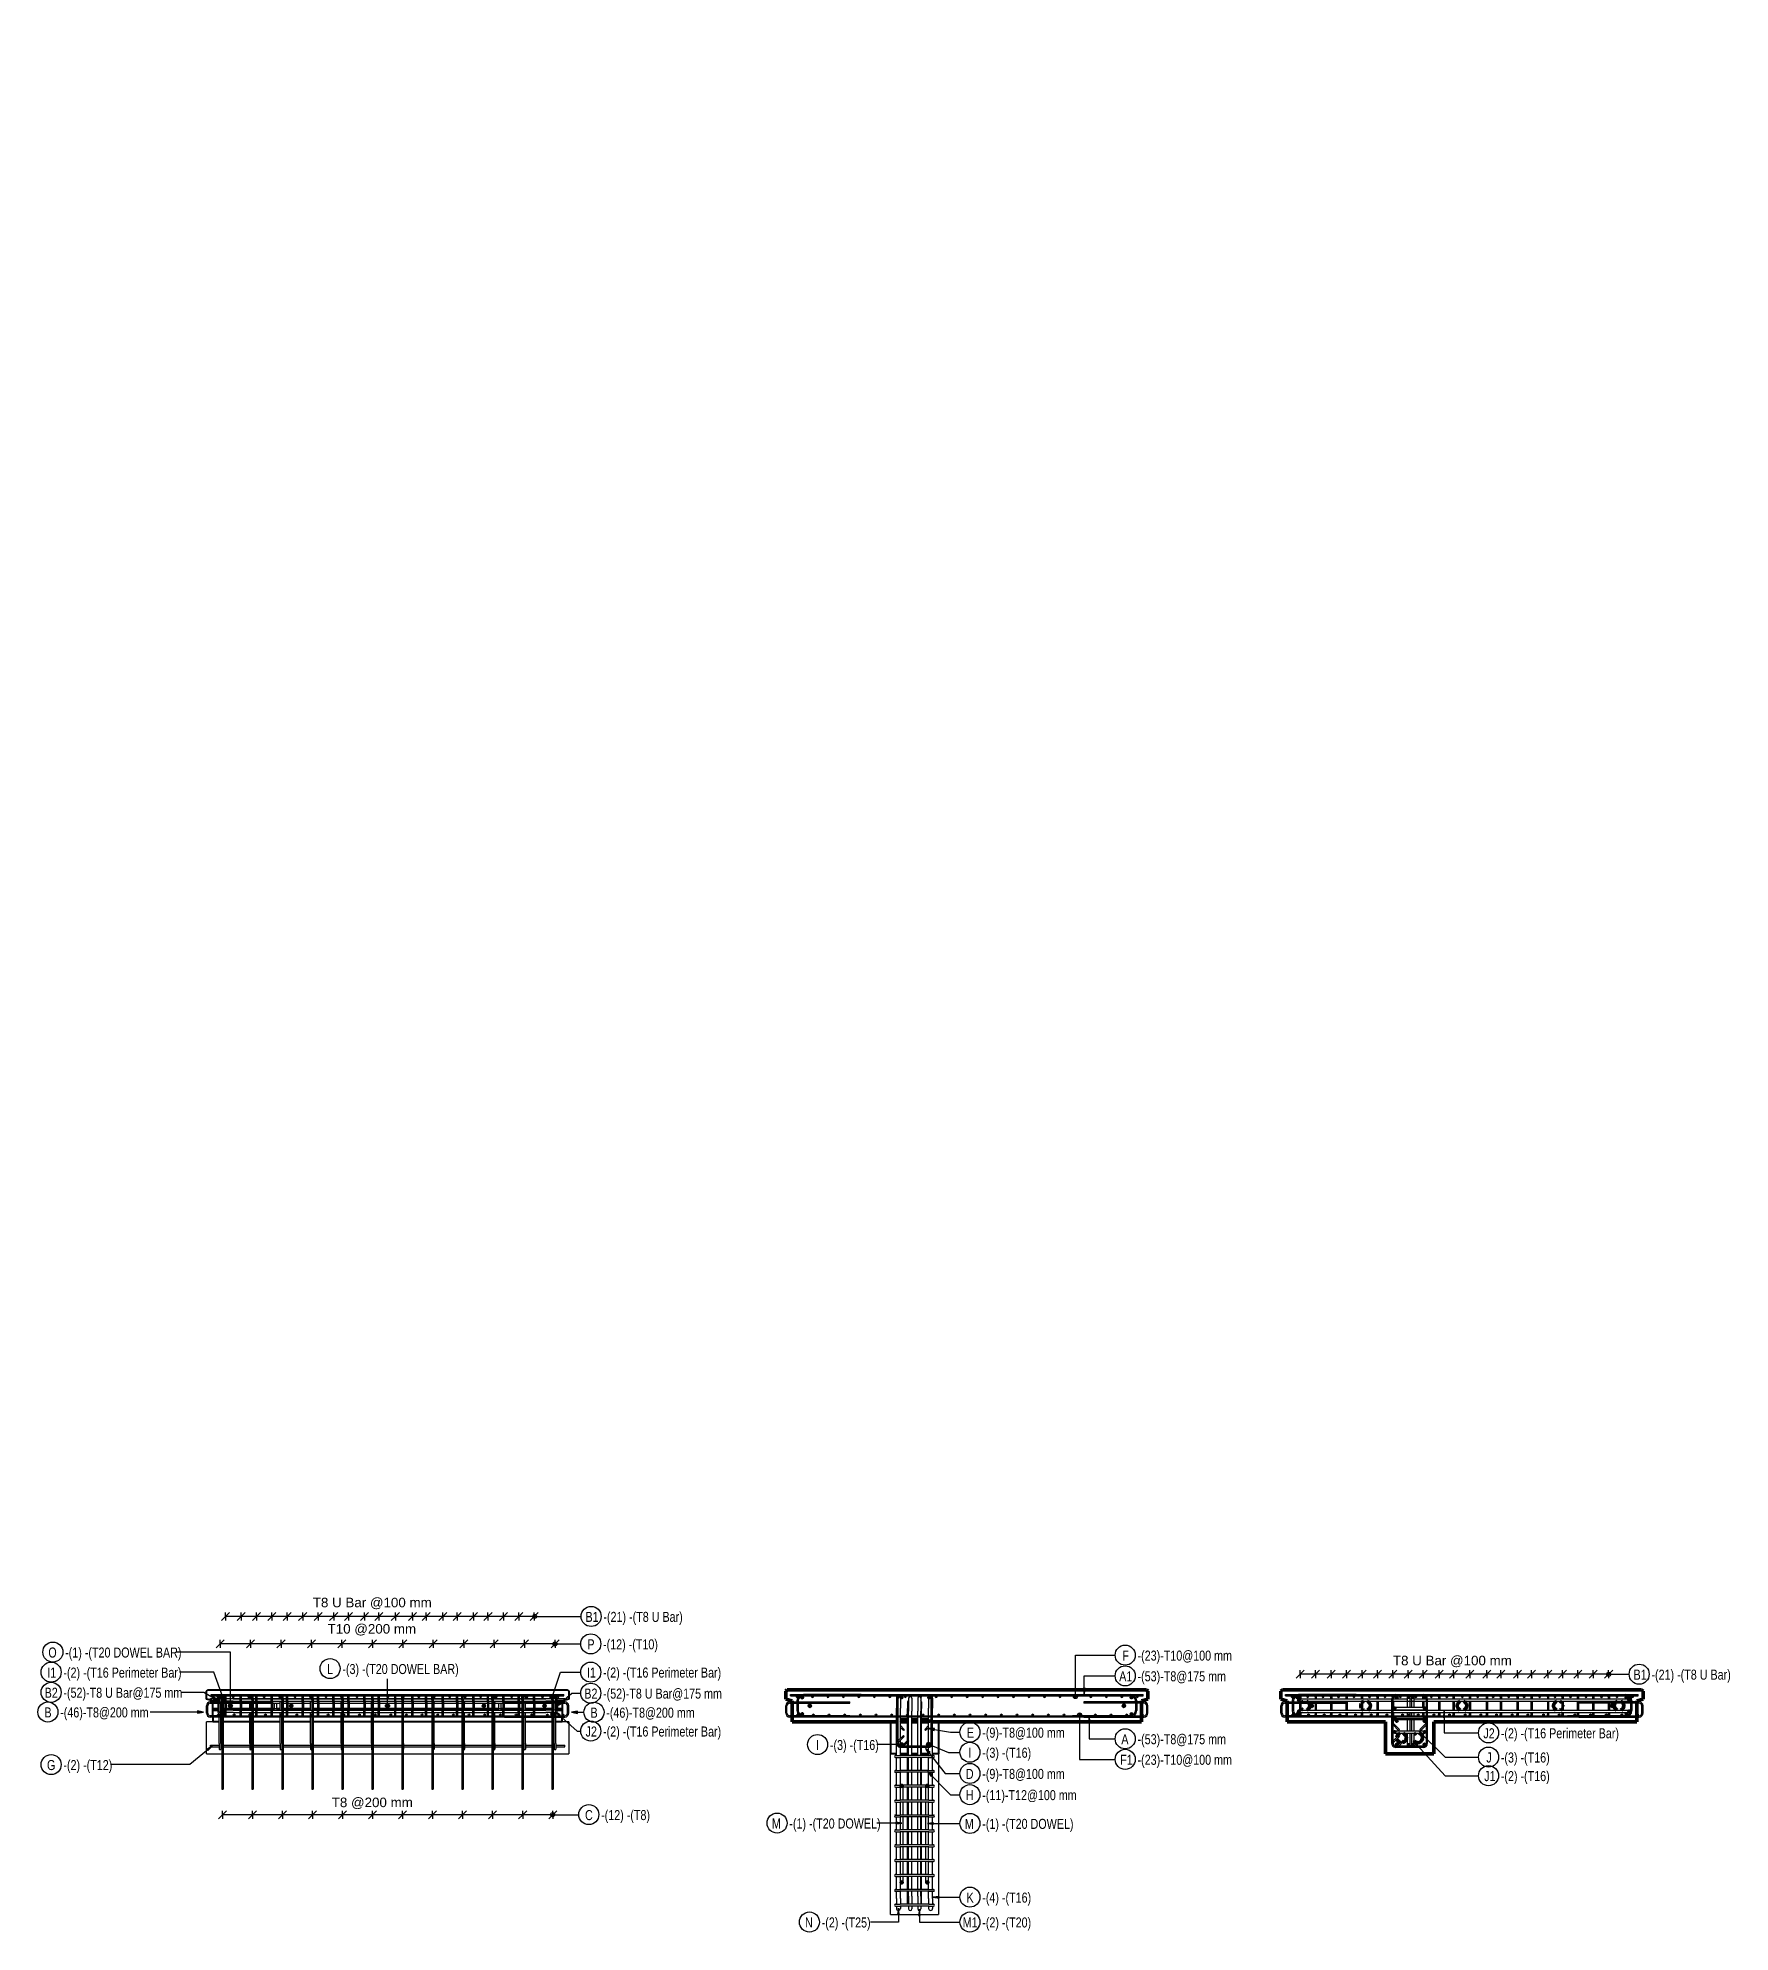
# Model space of a CAD drawing. Header units: millimetres. Extents: x 9013 to 19551, y 11604 to 23400.
import ezdxf

# ---------------------------------------------------------------- set-up
doc = ezdxf.new("R2010")
doc.units = ezdxf.units.MM
for name, color, linetype, lineweight in [('A-ANNO-DIMS', 211, 'Continuous', 9), ('A-ANNO-DIMS-25', 211, 'Continuous', 9), ('A-GENM', 13, 'Continuous', 18), ('A-WALL', 113, 'Continuous', 25), ('S-BEAM', 12, 'Continuous', 18), ('S-RBAR', 171, 'Continuous', 18), ('S-RBAR-IDEN', 171, 'Continuous', 9)]:
    doc.layers.add(name, color=color, linetype=linetype, lineweight=lineweight)
doc.styles.add('Arial', font='arial.ttf', dxfattribs={"height": 59.53125})
doc.styles.add('Nirmala UI Semilight', font='NirmalaS.ttf', dxfattribs={"width": 0.8, "height": 62.5})
doc.dimstyles.new('Arrow_Filled_-_2_5_NI_UI', dxfattribs={"dimscale": 304.8, "dimtxt": 65.460247, "dimasz": 0.164042, "dimexe": 0.082021, "dimexo": 0.0625, "dimgap": 0.082021, "dimtad": 1, "dimdec": 4, "dimzin": 0, "dimdsep": 46, "dimtxsty": 'Standard', "dimblk1": 'OBLIQUE', "dimblk2": 'OBLIQUE', "dimsah": 1, "dimcen": 0.09, "dimazin": 0, "dimtfac": 1, "dimtdec": 4, "dimtix": 1, "dimtmove": 0, "dimatfit": 3, "dimfxl": 0.082021, "dimfxlon": 1, "dimtvp": 1, "dimtolj": 1, "dimtzin": 0, "dimarcsym": 2})
doc.dimstyles.new('Arrow_Filled_-_2_5_NI_UI_1', dxfattribs={"dimscale": 304.8, "dimtxt": 65.460247, "dimasz": 0.164042, "dimexe": 0.082021, "dimexo": 0.0625, "dimgap": 0.082021, "dimtad": 1, "dimdec": 4, "dimzin": 0, "dimdsep": 46, "dimtxsty": 'Arial', "dimblk1": 'OBLIQUE', "dimblk2": 'OBLIQUE', "dimsah": 1, "dimcen": 0.09, "dimazin": 0, "dimtfac": 1, "dimtdec": 4, "dimtix": 1, "dimtmove": 0, "dimatfit": 3, "dimfxl": 0.082021, "dimfxlon": 1, "dimtvp": 1, "dimtolj": 1, "dimtzin": 0, "dimarcsym": 2})
doc.dimstyles.new('Arrow_Filled_-_2_5_NI_UI_2', dxfattribs={"dimscale": 304.8, "dimtxt": 65.460247, "dimasz": 0.164042, "dimexe": 0.082021, "dimexo": 0.0625, "dimgap": 0.082021, "dimtad": 1, "dimdec": 4, "dimzin": 0, "dimdsep": 46, "dimtxsty": 'Nirmala UI Semilight', "dimblk1": 'OBLIQUE', "dimblk2": 'OBLIQUE', "dimsah": 1, "dimcen": 0.09, "dimazin": 0, "dimtfac": 1, "dimtdec": 4, "dimtix": 1, "dimtmove": 0, "dimatfit": 3, "dimfxl": 0.082021, "dimfxlon": 1, "dimtvp": 1, "dimtolj": 1, "dimtzin": 0, "dimarcsym": 2})

msp = doc.modelspace()

# ---------------------------------------------------------------- texts
at = {"layer": 'S-RBAR-IDEN', "char_height": 62.5, "attachment_point": 1, "style": 'Nirmala UI Semilight'}
for s, insert, width in [('B1', (12423.30316, 13598.43187), 80.16875), ('-(21) -(T8 U Bar)', (12534.66598, 13598.43187), 577.215), ('O', (9078.05683, 13376.43055), 64.135), ('-(1) -(T20 DOWEL BAR)', (9182.81965, 13376.43055), 835.358375), ('P', (12434.98428, 13427.45969), 46.497875), ('-(12) -(T10)', (12532.5471, 13427.45969), 384.81), ('F', (15766.22616, 13357.24078), 40.084375), ('-(23)-T10@100 mm', (15861.08898, 13357.24078), 695.86475), ('I1', (9071.68691, 13251.396), 52.911375), ('-(2) -(T16 Perimeter Bar)', (9171.84973, 13251.396), 873.839375), ('L', (10814.24062, 13273.6318), 40.084375), ('-(3) -(T20 DOWEL BAR)', (10909.10345, 13273.6318), 848.185375), ('I1', (12432.38428, 13251.62367), 52.911375), ('-(2) -(T16 Perimeter Bar)', (12532.5471, 13251.62367), 873.839375), ('A1', (15747.02616, 13228.33144), 86.58225), ('-(53)-T8@175 mm', (15861.08898, 13228.33144), 662.193875), ('B1', (18950.10856, 13238.62449), 80.16875), ('-(21) -(T8 U Bar)', (19061.47138, 13238.62449), 577.215), ('B2', (9055.18691, 13125.93969), 92.99575), ('-(52)-T8 U Bar@175 mm', (9171.84973, 13125.93969), 886.666375), ('B2', (12415.88428, 13120.67021), 92.99575), ('-(52)-T8 U Bar@175 mm', (12532.5471, 13120.67021), 886.666375), ('B', (9053.68589, 13003.47209), 48.10125), ('-(46)-T8@200 mm', (9151.84871, 13003.47209), 678.227625), ('B', (12454.38428, 13001.87708), 48.10125), ('-(46)-T8@200 mm', (12552.5471, 13001.87708), 678.227625), ('J2', (12423.78428, 12884.52747), 73.75525), ('-(2) -(T16 Perimeter Bar)', (12532.5471, 12884.52747), 873.839375), ('E', (14797.85287, 12877.25892), 43.291125), ('-(9)-T8@100 mm', (14894.01569, 12877.25892), 618.90275), ('J2', (18014.68189, 12873.55598), 73.75525), ('-(2) -(T16 Perimeter Bar)', (18123.44471, 12873.55598), 873.839375), ('I', (13858.33381, 12800.59302), 20.843875), ('-(3) -(T16)', (13945.29663, 12800.59302), 352.7425), ('I', (14807.05287, 12752.32789), 20.843875), ('-(3) -(T16)', (14894.01569, 12752.32789), 352.7425), ('A', (15760.22616, 12836.43935), 54.51475), ('-(53)-T8@175 mm', (15861.08898, 12836.43935), 662.193875), ('G', (9069.68691, 12675.71525), 57.7215), ('-(2) -(T12)', (9171.84973, 12675.71525), 352.7425), ('-(9)-T8@100 mm', (14894.01569, 12620.50708), 618.90275), ('F1', (15752.92616, 12708.33622), 72.151875), ('-(23)-T10@100 mm', (15861.08898, 12708.33622), 695.86475), ('J', (18033.18189, 12722.69401), 28.86075), ('-(3) -(T16)', (18123.44471, 12722.69401), 352.7425), ('D', (14791.85287, 12620.50708), 57.7215), ('J1', (18019.98189, 12606.8585), 60.92825), ('-(2) -(T16)', (18123.44471, 12606.8585), 352.7425), ('H', (14791.15287, 12488.443), 59.324875), ('-(11)-T12@100 mm', (14894.01569, 12488.443), 670.21075), ('C', (12420.34176, 12364.24059), 52.911375), ('-(12) -(T8)', (12520.50458, 12364.24059), 352.7425), ('M', (13583.93381, 12311.71969), 73.75525), ('-(1) -(T20 DOWEL)', (13692.69663, 12311.71969), 658.987125), ('M', (14785.25287, 12309.48696), 73.75525), ('-(1) -(T20 DOWEL)', (14894.01569, 12309.48696), 658.987125), ('K', (14796.45287, 11850.26711), 46.497875), ('-(4) -(T16)', (14894.01569, 11850.26711), 354.345875), ('N', (13790.08983, 11695.43334), 62.531625), ('-(2) -(T25)', (13894.25265, 11695.43334), 365.5695), ('M1', (14772.05287, 11695.43334), 105.82275), ('-(2) -(T20)', (14894.01569, 11695.43334), 365.5695)]:
    msp.add_mtext(s, dxfattribs=dict(at, insert=insert, width=width))

# ---------------------------------------------------------------- blocks, each defined once
blk = doc.blocks.new('RR spread anchor face based - RR-SA-4_0-180-1726831-Elevation Top 1')
at = {"layer": 'A-GENM'}
for p, q in [((11883, 12996), (11883, 13030)), ((11883, 12994), (11883, 12996)), ((11883, 12996), (11895, 12996)), ((11895, 12994), (11883, 12994)), ((11895, 13030), (11895, 12996)), ((11895, 12996), (11895, 12994))]:
    blk.add_line(p, q, dxfattribs=at)
blk = doc.blocks.new('DIMBLOCK1-Elevation Top 1')
at = {"layer": 'A-ANNO-DIMS-25'}
for p, q in [((12044, 13399), (12019, 13374)), ((12044, 13399), (12069, 13424)), ((12044, 13399), (12044, 13424)), ((12234, 13399), (12044, 13399)), ((12044, 13399), (12044, 13374)), ((12234, 13399), (12209, 13374)), ((12234, 13399), (12259, 13424)), ((12234, 13399), (12234, 13424)), ((12234, 13399), (12234, 13374))]:
    blk.add_line(p, q, dxfattribs=at)
blk = doc.blocks.new('_Oblique')
at = {"color": 0, "linetype": 'ByBlock', "lineweight": -2}
blk.add_line((-0.5, -0.5), (0.5, 0.5), dxfattribs=at)
blk = doc.blocks.new('DIMBLOCK2-Elevation Top 1')
at = {"layer": 'A-ANNO-DIMS-25'}
for p, q in [((11854, 13399), (11829, 13374)), ((11854, 13399), (11879, 13424)), ((11854, 13399), (11854, 13424)), ((12044, 13399), (11854, 13399)), ((11854, 13399), (11854, 13374)), ((12044, 13399), (12019, 13374)), ((12044, 13399), (12069, 13424)), ((12044, 13399), (12044, 13424)), ((12044, 13399), (12044, 13374))]:
    blk.add_line(p, q, dxfattribs=at)
blk = doc.blocks.new('DIMBLOCK3-Elevation Top 1')
at = {"layer": 'A-ANNO-DIMS-25'}
for p, q in [((11665, 13399), (11640, 13374)), ((11665, 13399), (11690, 13424)), ((11665, 13399), (11665, 13424)), ((11854, 13399), (11665, 13399)), ((11665, 13399), (11665, 13374)), ((11854, 13399), (11829, 13374)), ((11854, 13399), (11879, 13424)), ((11854, 13399), (11854, 13424)), ((11854, 13399), (11854, 13374))]:
    blk.add_line(p, q, dxfattribs=at)
blk = doc.blocks.new('DIMBLOCK4-Elevation Top 1')
at = {"layer": 'A-ANNO-DIMS-25'}
for p, q in [((11475, 13399), (11450, 13374)), ((11475, 13399), (11500, 13424)), ((11475, 13399), (11475, 13424)), ((11665, 13399), (11475, 13399)), ((11475, 13399), (11475, 13374)), ((11665, 13399), (11640, 13374)), ((11665, 13399), (11690, 13424)), ((11665, 13399), (11665, 13424)), ((11665, 13399), (11665, 13374))]:
    blk.add_line(p, q, dxfattribs=at)
blk = doc.blocks.new('DIMBLOCK5-Elevation Top 1')
at = {"layer": 'A-ANNO-DIMS-25'}
for p, q in [((11285, 13399), (11260, 13374)), ((11285, 13399), (11310, 13424)), ((11285, 13399), (11285, 13424)), ((11475, 13399), (11285, 13399)), ((11285, 13399), (11285, 13374)), ((11475, 13399), (11450, 13374)), ((11475, 13399), (11500, 13424)), ((11475, 13399), (11475, 13424)), ((11475, 13399), (11475, 13374))]:
    blk.add_line(p, q, dxfattribs=at)
blk = doc.blocks.new('DIMBLOCK6-Elevation Top 1')
at = {"layer": 'A-ANNO-DIMS-25'}
for p, q in [((11096, 13399), (11071, 13374)), ((11096, 13399), (11121, 13424)), ((11096, 13399), (11096, 13424)), ((11285, 13399), (11096, 13399)), ((11096, 13399), (11096, 13374)), ((11285, 13399), (11260, 13374)), ((11285, 13399), (11310, 13424)), ((11285, 13399), (11285, 13424)), ((11285, 13399), (11285, 13374))]:
    blk.add_line(p, q, dxfattribs=at)
blk = doc.blocks.new('DIMBLOCK7-Elevation Top 1')
at = {"layer": 'A-ANNO-DIMS-25'}
for p, q in [((10906, 13399), (10881, 13374)), ((10906, 13399), (10931, 13424)), ((10906, 13399), (10906, 13424)), ((11096, 13399), (10906, 13399)), ((10906, 13399), (10906, 13374)), ((11096, 13399), (11071, 13374)), ((11096, 13399), (11121, 13424)), ((11096, 13399), (11096, 13424)), ((11096, 13399), (11096, 13374))]:
    blk.add_line(p, q, dxfattribs=at)
blk = doc.blocks.new('DIMBLOCK8-Elevation Top 1')
at = {"layer": 'A-ANNO-DIMS-25'}
for p, q in [((10716, 13399), (10691, 13374)), ((10716, 13399), (10741, 13424)), ((10716, 13399), (10716, 13424)), ((10906, 13399), (10716, 13399)), ((10716, 13399), (10716, 13374)), ((10906, 13399), (10881, 13374)), ((10906, 13399), (10931, 13424)), ((10906, 13399), (10906, 13424)), ((10906, 13399), (10906, 13374))]:
    blk.add_line(p, q, dxfattribs=at)
blk = doc.blocks.new('DIMBLOCK9-Elevation Top 1')
at = {"layer": 'A-ANNO-DIMS-25'}
for p, q in [((10527, 13399), (10502, 13374)), ((10527, 13399), (10552, 13424)), ((10527, 13399), (10527, 13424)), ((10716, 13399), (10527, 13399)), ((10527, 13399), (10527, 13374)), ((10716, 13399), (10691, 13374)), ((10716, 13399), (10741, 13424)), ((10716, 13399), (10716, 13424)), ((10716, 13399), (10716, 13374))]:
    blk.add_line(p, q, dxfattribs=at)
blk = doc.blocks.new('DIMBLOCK10-Elevation Top 1')
at = {"layer": 'A-ANNO-DIMS-25'}
for p, q in [((10337, 13399), (10312, 13374)), ((10337, 13399), (10362, 13424)), ((10337, 13399), (10337, 13424)), ((10527, 13399), (10337, 13399)), ((10337, 13399), (10337, 13374)), ((10527, 13399), (10502, 13374)), ((10527, 13399), (10552, 13424)), ((10527, 13399), (10527, 13424)), ((10527, 13399), (10527, 13374))]:
    blk.add_line(p, q, dxfattribs=at)
blk = doc.blocks.new('DIMBLOCK11-Elevation Top 1')
at = {"layer": 'A-ANNO-DIMS-25'}
for p, q in [((10148, 13399), (10123, 13374)), ((10148, 13399), (10173, 13424)), ((10148, 13399), (10148, 13424)), ((10337, 13399), (10148, 13399)), ((10148, 13399), (10148, 13374)), ((10337, 13399), (10312, 13374)), ((10337, 13399), (10362, 13424)), ((10337, 13399), (10337, 13424)), ((10337, 13399), (10337, 13374))]:
    blk.add_line(p, q, dxfattribs=at)
blk = doc.blocks.new('DIMBLOCK12-Elevation Top 1')
at = {"layer": 'A-ANNO-DIMS-25'}
for p, q in [((10148, 13399), (10123, 13374)), ((10148, 13399), (10173, 13424)), ((10148, 13399), (10148, 13424)), ((12234, 13399), (10148, 13399)), ((10337, 13399), (10148, 13399)), ((10148, 13399), (10148, 13374)), ((10337, 13399), (10312, 13374)), ((10337, 13399), (10362, 13424)), ((10337, 13399), (10337, 13424)), ((10527, 13399), (10337, 13399)), ((10337, 13399), (10337, 13374)), ((10527, 13399), (10502, 13374)), ((10527, 13399), (10552, 13424)), ((10527, 13399), (10527, 13424)), ((10716, 13399), (10527, 13399)), ((10527, 13399), (10527, 13374)), ((10716, 13399), (10691, 13374)), ((10716, 13399), (10741, 13424)), ((10716, 13399), (10716, 13424)), ((10906, 13399), (10716, 13399)), ((10716, 13399), (10716, 13374)), ((10906, 13399), (10881, 13374)), ((10906, 13399), (10931, 13424)), ((10906, 13399), (10906, 13424)), ((11096, 13399), (10906, 13399)), ((10906, 13399), (10906, 13374)), ((11096, 13399), (11071, 13374)), ((11096, 13399), (11121, 13424)), ((11096, 13399), (11096, 13424)), ((11285, 13399), (11096, 13399)), ((11096, 13399), (11096, 13374)), ((11285, 13399), (11260, 13374)), ((11285, 13399), (11310, 13424)), ((11285, 13399), (11285, 13424)), ((11475, 13399), (11285, 13399)), ((11285, 13399), (11285, 13374)), ((11475, 13399), (11450, 13374)), ((11475, 13399), (11500, 13424)), ((11475, 13399), (11475, 13424)), ((11665, 13399), (11475, 13399)), ((11475, 13399), (11475, 13374)), ((11665, 13399), (11640, 13374)), ((11665, 13399), (11690, 13424)), ((11665, 13399), (11665, 13424)), ((11854, 13399), (11665, 13399)), ((11665, 13399), (11665, 13374)), ((11854, 13399), (11829, 13374)), ((11854, 13399), (11879, 13424)), ((11854, 13399), (11854, 13424)), ((12044, 13399), (11854, 13399)), ((11854, 13399), (11854, 13374)), ((12044, 13399), (12019, 13374)), ((12044, 13399), (12069, 13424)), ((12044, 13399), (12044, 13424)), ((12234, 13399), (12044, 13399)), ((12044, 13399), (12044, 13374)), ((12234, 13399), (12209, 13374)), ((12234, 13399), (12259, 13424)), ((12234, 13399), (12234, 13424)), ((12234, 13399), (12234, 13374))]:
    blk.add_line(p, q, dxfattribs=at)
blk = doc.blocks.new('_None')
blk = doc.blocks.new('DIMBLOCK13-Elevation Top 1')
at = {"layer": 'A-ANNO-DIMS-25'}
for p, q in [((12032, 12335), (12007, 12310)), ((12032, 12335), (12057, 12360)), ((12032, 12335), (12032, 12360)), ((12219, 12335), (12032, 12335)), ((12032, 12335), (12032, 12310)), ((12219, 12335), (12194, 12310)), ((12219, 12335), (12244, 12360)), ((12219, 12335), (12219, 12360)), ((12219, 12335), (12219, 12310))]:
    blk.add_line(p, q, dxfattribs=at)
blk = doc.blocks.new('DIMBLOCK14-Elevation Top 1')
at = {"layer": 'A-ANNO-DIMS-25'}
for p, q in [((11845, 12335), (11820, 12310)), ((11845, 12335), (11870, 12360)), ((11845, 12335), (11845, 12360)), ((12032, 12335), (11845, 12335)), ((11845, 12335), (11845, 12310)), ((12032, 12335), (12007, 12310)), ((12032, 12335), (12057, 12360)), ((12032, 12335), (12032, 12360)), ((12032, 12335), (12032, 12310))]:
    blk.add_line(p, q, dxfattribs=at)
blk = doc.blocks.new('DIMBLOCK15-Elevation Top 1')
at = {"layer": 'A-ANNO-DIMS-25'}
for p, q in [((11658, 12335), (11633, 12310)), ((11658, 12335), (11683, 12360)), ((11658, 12335), (11658, 12360)), ((11845, 12335), (11658, 12335)), ((11658, 12335), (11658, 12310)), ((11845, 12335), (11820, 12310)), ((11845, 12335), (11870, 12360)), ((11845, 12335), (11845, 12360)), ((11845, 12335), (11845, 12310))]:
    blk.add_line(p, q, dxfattribs=at)
blk = doc.blocks.new('DIMBLOCK16-Elevation Top 1')
at = {"layer": 'A-ANNO-DIMS-25'}
for p, q in [((11471, 12335), (11446, 12310)), ((11471, 12335), (11496, 12360)), ((11471, 12335), (11471, 12360)), ((11658, 12335), (11471, 12335)), ((11471, 12335), (11471, 12310)), ((11658, 12335), (11633, 12310)), ((11658, 12335), (11683, 12360)), ((11658, 12335), (11658, 12360)), ((11658, 12335), (11658, 12310))]:
    blk.add_line(p, q, dxfattribs=at)
blk = doc.blocks.new('DIMBLOCK17-Elevation Top 1')
at = {"layer": 'A-ANNO-DIMS-25'}
for p, q in [((11284, 12335), (11259, 12310)), ((11284, 12335), (11309, 12360)), ((11284, 12335), (11284, 12360)), ((11471, 12335), (11284, 12335)), ((11284, 12335), (11284, 12310)), ((11471, 12335), (11446, 12310)), ((11471, 12335), (11496, 12360)), ((11471, 12335), (11471, 12360)), ((11471, 12335), (11471, 12310))]:
    blk.add_line(p, q, dxfattribs=at)
blk = doc.blocks.new('DIMBLOCK18-Elevation Top 1')
at = {"layer": 'A-ANNO-DIMS-25'}
for p, q in [((11097, 12335), (11072, 12310)), ((11097, 12335), (11122, 12360)), ((11097, 12335), (11097, 12360)), ((11284, 12335), (11097, 12335)), ((11097, 12335), (11097, 12310)), ((11284, 12335), (11259, 12310)), ((11284, 12335), (11309, 12360)), ((11284, 12335), (11284, 12360)), ((11284, 12335), (11284, 12310))]:
    blk.add_line(p, q, dxfattribs=at)
blk = doc.blocks.new('DIMBLOCK19-Elevation Top 1')
at = {"layer": 'A-ANNO-DIMS-25'}
for p, q in [((10910, 12335), (10885, 12310)), ((10910, 12335), (10935, 12360)), ((10910, 12335), (10910, 12360)), ((11097, 12335), (10910, 12335)), ((10910, 12335), (10910, 12310)), ((11097, 12335), (11072, 12310)), ((11097, 12335), (11122, 12360)), ((11097, 12335), (11097, 12360)), ((11097, 12335), (11097, 12310))]:
    blk.add_line(p, q, dxfattribs=at)
blk = doc.blocks.new('DIMBLOCK20-Elevation Top 1')
at = {"layer": 'A-ANNO-DIMS-25'}
for p, q in [((10723, 12335), (10698, 12310)), ((10723, 12335), (10748, 12360)), ((10723, 12335), (10723, 12360)), ((10910, 12335), (10723, 12335)), ((10723, 12335), (10723, 12310)), ((10910, 12335), (10885, 12310)), ((10910, 12335), (10935, 12360)), ((10910, 12335), (10910, 12360)), ((10910, 12335), (10910, 12310))]:
    blk.add_line(p, q, dxfattribs=at)
blk = doc.blocks.new('DIMBLOCK21-Elevation Top 1')
at = {"layer": 'A-ANNO-DIMS-25'}
for p, q in [((10536, 12335), (10511, 12310)), ((10536, 12335), (10561, 12360)), ((10536, 12335), (10536, 12360)), ((10723, 12335), (10536, 12335)), ((10536, 12335), (10536, 12310)), ((10723, 12335), (10698, 12310)), ((10723, 12335), (10748, 12360)), ((10723, 12335), (10723, 12360)), ((10723, 12335), (10723, 12310))]:
    blk.add_line(p, q, dxfattribs=at)
blk = doc.blocks.new('DIMBLOCK22-Elevation Top 1')
at = {"layer": 'A-ANNO-DIMS-25'}
for p, q in [((10349, 12335), (10324, 12310)), ((10349, 12335), (10374, 12360)), ((10349, 12335), (10349, 12360)), ((10536, 12335), (10349, 12335)), ((10349, 12335), (10349, 12310)), ((10536, 12335), (10511, 12310)), ((10536, 12335), (10561, 12360)), ((10536, 12335), (10536, 12360)), ((10536, 12335), (10536, 12310))]:
    blk.add_line(p, q, dxfattribs=at)
blk = doc.blocks.new('DIMBLOCK23-Elevation Top 1')
at = {"layer": 'A-ANNO-DIMS-25'}
for p, q in [((10163, 12335), (10138, 12310)), ((10163, 12335), (10188, 12360)), ((10163, 12335), (10163, 12360)), ((10349, 12335), (10163, 12335)), ((10163, 12335), (10163, 12310)), ((10349, 12335), (10324, 12310)), ((10349, 12335), (10374, 12360)), ((10349, 12335), (10349, 12360)), ((10349, 12335), (10349, 12310))]:
    blk.add_line(p, q, dxfattribs=at)
blk = doc.blocks.new('DIMBLOCK24-Elevation Top 1')
at = {"layer": 'A-ANNO-DIMS-25'}
for p, q in [((10163, 12335), (10138, 12310)), ((10163, 12335), (10188, 12360)), ((10163, 12335), (10163, 12360)), ((12219, 12335), (10163, 12335)), ((10349, 12335), (10163, 12335)), ((10163, 12335), (10163, 12310)), ((10349, 12335), (10324, 12310)), ((10349, 12335), (10374, 12360)), ((10349, 12335), (10349, 12360)), ((10536, 12335), (10349, 12335)), ((10349, 12335), (10349, 12310)), ((10536, 12335), (10511, 12310)), ((10536, 12335), (10561, 12360)), ((10536, 12335), (10536, 12360)), ((10723, 12335), (10536, 12335)), ((10536, 12335), (10536, 12310)), ((10723, 12335), (10698, 12310)), ((10723, 12335), (10748, 12360)), ((10723, 12335), (10723, 12360)), ((10910, 12335), (10723, 12335)), ((10723, 12335), (10723, 12310)), ((10910, 12335), (10885, 12310)), ((10910, 12335), (10935, 12360)), ((10910, 12335), (10910, 12360)), ((11097, 12335), (10910, 12335)), ((10910, 12335), (10910, 12310)), ((11097, 12335), (11072, 12310)), ((11097, 12335), (11122, 12360)), ((11097, 12335), (11097, 12360)), ((11284, 12335), (11097, 12335)), ((11097, 12335), (11097, 12310)), ((11284, 12335), (11259, 12310)), ((11284, 12335), (11309, 12360)), ((11284, 12335), (11284, 12360)), ((11471, 12335), (11284, 12335)), ((11284, 12335), (11284, 12310)), ((11471, 12335), (11446, 12310)), ((11471, 12335), (11496, 12360)), ((11471, 12335), (11471, 12360)), ((11658, 12335), (11471, 12335)), ((11471, 12335), (11471, 12310)), ((11658, 12335), (11633, 12310)), ((11658, 12335), (11683, 12360)), ((11658, 12335), (11658, 12360)), ((11845, 12335), (11658, 12335)), ((11658, 12335), (11658, 12310)), ((11845, 12335), (11820, 12310)), ((11845, 12335), (11870, 12360)), ((11845, 12335), (11845, 12360)), ((12032, 12335), (11845, 12335)), ((11845, 12335), (11845, 12310)), ((12032, 12335), (12007, 12310)), ((12032, 12335), (12057, 12360)), ((12032, 12335), (12032, 12360)), ((12219, 12335), (12032, 12335)), ((12032, 12335), (12032, 12310)), ((12219, 12335), (12194, 12310)), ((12219, 12335), (12244, 12360)), ((12219, 12335), (12219, 12360)), ((12219, 12335), (12219, 12310))]:
    blk.add_line(p, q, dxfattribs=at)
blk = doc.blocks.new('M_Rebar Tag_rfa MARK - DOT 1 MM-794228-Elevation Top 1')
at = {"layer": 'S-RBAR-IDEN'}
blk.add_circle((12456, 13399), 62.5, dxfattribs=at)
blk = doc.blocks.new('M_Rebar Tag_rfa Dimension - ARROW-793927-Elevation Top 1')
at = {"layer": 'S-RBAR-IDEN'}
blk.add_circle((12456, 13092), 62.5, dxfattribs=at)
blk = doc.blocks.new('M_Rebar Tag_rfa MARK - ARROW-794226-Elevation Top 1')
at = {"layer": 'S-RBAR-IDEN'}
blk.add_circle((12456, 12856), 62.5, dxfattribs=at)
blk = doc.blocks.new('DIMBLOCK25-Elevation Top 1')
at = {"layer": 'A-ANNO-DIMS-25'}
for p, q in [((12008, 13570), (11983, 13545)), ((12008, 13570), (12033, 13595)), ((12008, 13570), (12008, 13595)), ((12104, 13570), (12008, 13570)), ((12008, 13570), (12008, 13545)), ((12104, 13570), (12079, 13545)), ((12104, 13570), (12129, 13595)), ((12104, 13570), (12104, 13595)), ((12104, 13570), (12104, 13545))]:
    blk.add_line(p, q, dxfattribs=at)
blk = doc.blocks.new('DIMBLOCK26-Elevation Top 1')
at = {"layer": 'A-ANNO-DIMS-25'}
for p, q in [((11912, 13570), (11887, 13545)), ((11912, 13570), (11937, 13595)), ((11912, 13570), (11912, 13595)), ((12008, 13570), (11912, 13570)), ((11912, 13570), (11912, 13545)), ((12008, 13570), (11983, 13545)), ((12008, 13570), (12033, 13595)), ((12008, 13570), (12008, 13595)), ((12008, 13570), (12008, 13545))]:
    blk.add_line(p, q, dxfattribs=at)
blk = doc.blocks.new('DIMBLOCK27-Elevation Top 1')
at = {"layer": 'A-ANNO-DIMS-25'}
for p, q in [((11816, 13570), (11791, 13545)), ((11816, 13570), (11841, 13595)), ((11816, 13570), (11816, 13595)), ((11912, 13570), (11816, 13570)), ((11816, 13570), (11816, 13545)), ((11912, 13570), (11887, 13545)), ((11912, 13570), (11937, 13595)), ((11912, 13570), (11912, 13595)), ((11912, 13570), (11912, 13545))]:
    blk.add_line(p, q, dxfattribs=at)
blk = doc.blocks.new('DIMBLOCK28-Elevation Top 1')
at = {"layer": 'A-ANNO-DIMS-25'}
for p, q in [((11726, 13570), (11701, 13545)), ((11726, 13570), (11751, 13595)), ((11726, 13570), (11726, 13595)), ((11816, 13570), (11726, 13570)), ((11726, 13570), (11726, 13545)), ((11816, 13570), (11791, 13545)), ((11816, 13570), (11841, 13595)), ((11816, 13570), (11816, 13595)), ((11816, 13570), (11816, 13545))]:
    blk.add_line(p, q, dxfattribs=at)
blk = doc.blocks.new('DIMBLOCK29-Elevation Top 1')
at = {"layer": 'A-ANNO-DIMS-25'}
for p, q in [((11624, 13570), (11599, 13545)), ((11624, 13570), (11649, 13595)), ((11624, 13570), (11624, 13595)), ((11726, 13570), (11624, 13570)), ((11624, 13570), (11624, 13545)), ((11726, 13570), (11701, 13545)), ((11726, 13570), (11751, 13595)), ((11726, 13570), (11726, 13595)), ((11726, 13570), (11726, 13545))]:
    blk.add_line(p, q, dxfattribs=at)
blk = doc.blocks.new('DIMBLOCK30-Elevation Top 1')
at = {"layer": 'A-ANNO-DIMS-25'}
for p, q in [((11535, 13570), (11510, 13545)), ((11535, 13570), (11560, 13595)), ((11535, 13570), (11535, 13595)), ((11624, 13570), (11535, 13570)), ((11535, 13570), (11535, 13545)), ((11624, 13570), (11599, 13545)), ((11624, 13570), (11649, 13595)), ((11624, 13570), (11624, 13595)), ((11624, 13570), (11624, 13545))]:
    blk.add_line(p, q, dxfattribs=at)
blk = doc.blocks.new('DIMBLOCK31-Elevation Top 1')
at = {"layer": 'A-ANNO-DIMS-25'}
for p, q in [((11431, 13570), (11406, 13545)), ((11431, 13570), (11456, 13595)), ((11431, 13570), (11431, 13595)), ((11535, 13570), (11431, 13570)), ((11431, 13570), (11431, 13545)), ((11535, 13570), (11510, 13545)), ((11535, 13570), (11560, 13595)), ((11535, 13570), (11535, 13595)), ((11535, 13570), (11535, 13545))]:
    blk.add_line(p, q, dxfattribs=at)
blk = doc.blocks.new('DIMBLOCK32-Elevation Top 1')
at = {"layer": 'A-ANNO-DIMS-25'}
for p, q in [((11345, 13570), (11320, 13545)), ((11345, 13570), (11370, 13595)), ((11345, 13570), (11345, 13595)), ((11431, 13570), (11345, 13570)), ((11345, 13570), (11345, 13545)), ((11431, 13570), (11406, 13545)), ((11431, 13570), (11456, 13595)), ((11431, 13570), (11431, 13595)), ((11431, 13570), (11431, 13545))]:
    blk.add_line(p, q, dxfattribs=at)
blk = doc.blocks.new('DIMBLOCK33-Elevation Top 1')
at = {"layer": 'A-ANNO-DIMS-25'}
for p, q in [((11239, 13570), (11214, 13545)), ((11239, 13570), (11264, 13595)), ((11239, 13570), (11239, 13595)), ((11345, 13570), (11239, 13570)), ((11239, 13570), (11239, 13545)), ((11345, 13570), (11320, 13545)), ((11345, 13570), (11370, 13595)), ((11345, 13570), (11345, 13595)), ((11345, 13570), (11345, 13545))]:
    blk.add_line(p, q, dxfattribs=at)
blk = doc.blocks.new('DIMBLOCK34-Elevation Top 1')
at = {"layer": 'A-ANNO-DIMS-25'}
for p, q in [((11137, 13570), (11112, 13545)), ((11137, 13570), (11162, 13595)), ((11137, 13570), (11137, 13595)), ((11239, 13570), (11137, 13570)), ((11137, 13570), (11137, 13545)), ((11239, 13570), (11214, 13545)), ((11239, 13570), (11264, 13595)), ((11239, 13570), (11239, 13595)), ((11239, 13570), (11239, 13545))]:
    blk.add_line(p, q, dxfattribs=at)
blk = doc.blocks.new('DIMBLOCK35-Elevation Top 1')
at = {"layer": 'A-ANNO-DIMS-25'}
for p, q in [((11047, 13570), (11022, 13545)), ((11047, 13570), (11072, 13595)), ((11047, 13570), (11047, 13595)), ((11137, 13570), (11047, 13570)), ((11047, 13570), (11047, 13545)), ((11137, 13570), (11112, 13545)), ((11137, 13570), (11162, 13595)), ((11137, 13570), (11137, 13595)), ((11137, 13570), (11137, 13545))]:
    blk.add_line(p, q, dxfattribs=at)
blk = doc.blocks.new('DIMBLOCK36-Elevation Top 1')
at = {"layer": 'A-ANNO-DIMS-25'}
for p, q in [((10948, 13570), (10923, 13545)), ((10948, 13570), (10973, 13595)), ((10948, 13570), (10948, 13595)), ((11047, 13570), (10948, 13570)), ((10948, 13570), (10948, 13545)), ((11047, 13570), (11022, 13545)), ((11047, 13570), (11072, 13595)), ((11047, 13570), (11047, 13595)), ((11047, 13570), (11047, 13545))]:
    blk.add_line(p, q, dxfattribs=at)
blk = doc.blocks.new('DIMBLOCK37-Elevation Top 1')
at = {"layer": 'A-ANNO-DIMS-25'}
for p, q in [((10855, 13570), (10830, 13545)), ((10855, 13570), (10880, 13595)), ((10855, 13570), (10855, 13595)), ((10948, 13570), (10855, 13570)), ((10855, 13570), (10855, 13545)), ((10948, 13570), (10923, 13545)), ((10948, 13570), (10973, 13595)), ((10948, 13570), (10948, 13595)), ((10948, 13570), (10948, 13545))]:
    blk.add_line(p, q, dxfattribs=at)
blk = doc.blocks.new('DIMBLOCK38-Elevation Top 1')
at = {"layer": 'A-ANNO-DIMS-25'}
for p, q in [((10758, 13570), (10733, 13545)), ((10758, 13570), (10783, 13595)), ((10758, 13570), (10758, 13595)), ((10855, 13570), (10758, 13570)), ((10758, 13570), (10758, 13545)), ((10855, 13570), (10830, 13545)), ((10855, 13570), (10880, 13595)), ((10855, 13570), (10855, 13595)), ((10855, 13570), (10855, 13545))]:
    blk.add_line(p, q, dxfattribs=at)
blk = doc.blocks.new('DIMBLOCK39-Elevation Top 1')
at = {"layer": 'A-ANNO-DIMS-25'}
for p, q in [((10662, 13570), (10637, 13545)), ((10662, 13570), (10687, 13595)), ((10662, 13570), (10662, 13595)), ((10758, 13570), (10662, 13570)), ((10662, 13570), (10662, 13545)), ((10758, 13570), (10733, 13545)), ((10758, 13570), (10783, 13595)), ((10758, 13570), (10758, 13595)), ((10758, 13570), (10758, 13545))]:
    blk.add_line(p, q, dxfattribs=at)
blk = doc.blocks.new('DIMBLOCK40-Elevation Top 1')
at = {"layer": 'A-ANNO-DIMS-25'}
for p, q in [((10566, 13570), (10541, 13545)), ((10566, 13570), (10591, 13595)), ((10566, 13570), (10566, 13595)), ((10662, 13570), (10566, 13570)), ((10566, 13570), (10566, 13545)), ((10662, 13570), (10637, 13545)), ((10662, 13570), (10687, 13595)), ((10662, 13570), (10662, 13595)), ((10662, 13570), (10662, 13545))]:
    blk.add_line(p, q, dxfattribs=at)
blk = doc.blocks.new('DIMBLOCK41-Elevation Top 1')
at = {"layer": 'A-ANNO-DIMS-25'}
for p, q in [((10470, 13570), (10445, 13545)), ((10470, 13570), (10495, 13595)), ((10470, 13570), (10470, 13595)), ((10566, 13570), (10470, 13570)), ((10470, 13570), (10470, 13545)), ((10566, 13570), (10541, 13545)), ((10566, 13570), (10591, 13595)), ((10566, 13570), (10566, 13595)), ((10566, 13570), (10566, 13545))]:
    blk.add_line(p, q, dxfattribs=at)
blk = doc.blocks.new('DIMBLOCK42-Elevation Top 1')
at = {"layer": 'A-ANNO-DIMS-25'}
for p, q in [((10374, 13570), (10349, 13545)), ((10374, 13570), (10399, 13595)), ((10374, 13570), (10374, 13595)), ((10470, 13570), (10374, 13570)), ((10374, 13570), (10374, 13545)), ((10470, 13570), (10445, 13545)), ((10470, 13570), (10495, 13595)), ((10470, 13570), (10470, 13595)), ((10470, 13570), (10470, 13545))]:
    blk.add_line(p, q, dxfattribs=at)
blk = doc.blocks.new('DIMBLOCK43-Elevation Top 1')
at = {"layer": 'A-ANNO-DIMS-25'}
for p, q in [((10278, 13570), (10253, 13545)), ((10278, 13570), (10303, 13595)), ((10278, 13570), (10278, 13595)), ((10374, 13570), (10278, 13570)), ((10278, 13570), (10278, 13545)), ((10374, 13570), (10349, 13545)), ((10374, 13570), (10399, 13595)), ((10374, 13570), (10374, 13595)), ((10374, 13570), (10374, 13545))]:
    blk.add_line(p, q, dxfattribs=at)
blk = doc.blocks.new('DIMBLOCK44-Elevation Top 1')
at = {"layer": 'A-ANNO-DIMS-25'}
for p, q in [((10182, 13570), (10157, 13545)), ((10182, 13570), (10207, 13595)), ((10182, 13570), (10182, 13595)), ((10278, 13570), (10182, 13570)), ((10182, 13570), (10182, 13545)), ((10278, 13570), (10253, 13545)), ((10278, 13570), (10303, 13595)), ((10278, 13570), (10278, 13595)), ((10278, 13570), (10278, 13545))]:
    blk.add_line(p, q, dxfattribs=at)
blk = doc.blocks.new('DIMBLOCK45-Elevation Top 1')
at = {"layer": 'A-ANNO-DIMS-25'}
for p, q in [((11726, 13570), (11701, 13545)), ((11726, 13570), (11751, 13595)), ((11726, 13570), (11726, 13595)), ((11816, 13570), (11726, 13570)), ((11726, 13570), (11726, 13545)), ((11816, 13570), (11791, 13545)), ((11816, 13570), (11841, 13595)), ((11816, 13570), (11816, 13595)), ((12104, 13570), (11816, 13570)), ((11912, 13570), (11816, 13570)), ((11816, 13570), (11816, 13545)), ((11912, 13570), (11887, 13545)), ((11912, 13570), (11937, 13595)), ((11912, 13570), (11912, 13595)), ((12008, 13570), (11912, 13570)), ((11912, 13570), (11912, 13545)), ((12008, 13570), (11983, 13545)), ((12008, 13570), (12033, 13595)), ((12008, 13570), (12008, 13595)), ((12104, 13570), (12008, 13570)), ((12008, 13570), (12008, 13545)), ((12104, 13570), (12079, 13545)), ((12104, 13570), (12129, 13595)), ((12104, 13570), (12104, 13595)), ((12104, 13570), (12104, 13545))]:
    blk.add_line(p, q, dxfattribs=at)
blk = doc.blocks.new('DIMBLOCK46-Elevation Top 1')
at = {"layer": 'A-ANNO-DIMS-25'}
for p, q in [((11624, 13570), (11599, 13545)), ((11624, 13570), (11649, 13595)), ((11624, 13570), (11624, 13595)), ((11726, 13570), (11624, 13570)), ((11624, 13570), (11624, 13545)), ((11726, 13570), (11701, 13545)), ((11726, 13570), (11751, 13595)), ((11726, 13570), (11726, 13595)), ((11816, 13570), (11726, 13570)), ((11816, 13570), (11726, 13570)), ((11726, 13570), (11726, 13545)), ((11816, 13570), (11791, 13545)), ((11816, 13570), (11841, 13595)), ((11816, 13570), (11816, 13595)), ((11816, 13570), (11816, 13545))]:
    blk.add_line(p, q, dxfattribs=at)
blk = doc.blocks.new('DIMBLOCK47-Elevation Top 1')
at = {"layer": 'A-ANNO-DIMS-25'}
for p, q in [((11535, 13570), (11510, 13545)), ((11535, 13570), (11560, 13595)), ((11535, 13570), (11535, 13595)), ((11624, 13570), (11535, 13570)), ((11535, 13570), (11535, 13545)), ((11624, 13570), (11599, 13545)), ((11624, 13570), (11649, 13595)), ((11624, 13570), (11624, 13595)), ((11726, 13570), (11624, 13570)), ((11726, 13570), (11624, 13570)), ((11624, 13570), (11624, 13545)), ((11726, 13570), (11701, 13545)), ((11726, 13570), (11751, 13595)), ((11726, 13570), (11726, 13595)), ((11726, 13570), (11726, 13545))]:
    blk.add_line(p, q, dxfattribs=at)
blk = doc.blocks.new('DIMBLOCK48-Elevation Top 1')
at = {"layer": 'A-ANNO-DIMS-25'}
for p, q in [((11431, 13570), (11406, 13545)), ((11431, 13570), (11456, 13595)), ((11431, 13570), (11431, 13595)), ((11535, 13570), (11431, 13570)), ((11431, 13570), (11431, 13545)), ((11535, 13570), (11510, 13545)), ((11535, 13570), (11560, 13595)), ((11535, 13570), (11535, 13595)), ((11624, 13570), (11535, 13570)), ((11624, 13570), (11535, 13570)), ((11535, 13570), (11535, 13545)), ((11624, 13570), (11599, 13545)), ((11624, 13570), (11649, 13595)), ((11624, 13570), (11624, 13595)), ((11624, 13570), (11624, 13545))]:
    blk.add_line(p, q, dxfattribs=at)
blk = doc.blocks.new('DIMBLOCK49-Elevation Top 1')
at = {"layer": 'A-ANNO-DIMS-25'}
for p, q in [((11345, 13570), (11320, 13545)), ((11345, 13570), (11370, 13595)), ((11345, 13570), (11345, 13595)), ((11431, 13570), (11345, 13570)), ((11345, 13570), (11345, 13545)), ((11431, 13570), (11406, 13545)), ((11431, 13570), (11456, 13595)), ((11431, 13570), (11431, 13595)), ((11535, 13570), (11431, 13570)), ((11535, 13570), (11431, 13570)), ((11431, 13570), (11431, 13545)), ((11535, 13570), (11510, 13545)), ((11535, 13570), (11560, 13595)), ((11535, 13570), (11535, 13595)), ((11535, 13570), (11535, 13545))]:
    blk.add_line(p, q, dxfattribs=at)
blk = doc.blocks.new('DIMBLOCK50-Elevation Top 1')
at = {"layer": 'A-ANNO-DIMS-25'}
for p, q in [((11239, 13570), (11214, 13545)), ((11239, 13570), (11264, 13595)), ((11239, 13570), (11239, 13595)), ((11345, 13570), (11239, 13570)), ((11239, 13570), (11239, 13545)), ((11345, 13570), (11320, 13545)), ((11345, 13570), (11370, 13595)), ((11345, 13570), (11345, 13595)), ((11431, 13570), (11345, 13570)), ((11431, 13570), (11345, 13570)), ((11345, 13570), (11345, 13545)), ((11431, 13570), (11406, 13545)), ((11431, 13570), (11456, 13595)), ((11431, 13570), (11431, 13595)), ((11431, 13570), (11431, 13545))]:
    blk.add_line(p, q, dxfattribs=at)
blk = doc.blocks.new('DIMBLOCK51-Elevation Top 1')
at = {"layer": 'A-ANNO-DIMS-25'}
for p, q in [((11137, 13570), (11112, 13545)), ((11137, 13570), (11162, 13595)), ((11137, 13570), (11137, 13595)), ((11239, 13570), (11137, 13570)), ((11137, 13570), (11137, 13545)), ((11239, 13570), (11214, 13545)), ((11239, 13570), (11264, 13595)), ((11239, 13570), (11239, 13595)), ((11345, 13570), (11239, 13570)), ((11345, 13570), (11239, 13570)), ((11239, 13570), (11239, 13545)), ((11345, 13570), (11320, 13545)), ((11345, 13570), (11370, 13595)), ((11345, 13570), (11345, 13595)), ((11345, 13570), (11345, 13545))]:
    blk.add_line(p, q, dxfattribs=at)
blk = doc.blocks.new('DIMBLOCK52-Elevation Top 1')
at = {"layer": 'A-ANNO-DIMS-25'}
for p, q in [((11047, 13570), (11022, 13545)), ((11047, 13570), (11072, 13595)), ((11047, 13570), (11047, 13595)), ((11137, 13570), (11047, 13570)), ((11047, 13570), (11047, 13545)), ((11137, 13570), (11112, 13545)), ((11137, 13570), (11162, 13595)), ((11137, 13570), (11137, 13595)), ((11239, 13570), (11137, 13570)), ((11239, 13570), (11137, 13570)), ((11137, 13570), (11137, 13545)), ((11239, 13570), (11214, 13545)), ((11239, 13570), (11264, 13595)), ((11239, 13570), (11239, 13595)), ((11239, 13570), (11239, 13545))]:
    blk.add_line(p, q, dxfattribs=at)
blk = doc.blocks.new('DIMBLOCK53-Elevation Top 1')
at = {"layer": 'A-ANNO-DIMS-25'}
for p, q in [((10948, 13570), (10923, 13545)), ((10948, 13570), (10973, 13595)), ((10948, 13570), (10948, 13595)), ((11047, 13570), (10948, 13570)), ((10948, 13570), (10948, 13545)), ((11047, 13570), (11022, 13545)), ((11047, 13570), (11072, 13595)), ((11047, 13570), (11047, 13595)), ((11137, 13570), (11047, 13570)), ((11137, 13570), (11047, 13570)), ((11047, 13570), (11047, 13545)), ((11137, 13570), (11112, 13545)), ((11137, 13570), (11162, 13595)), ((11137, 13570), (11137, 13595)), ((11137, 13570), (11137, 13545))]:
    blk.add_line(p, q, dxfattribs=at)
blk = doc.blocks.new('DIMBLOCK54-Elevation Top 1')
at = {"layer": 'A-ANNO-DIMS-25'}
for p, q in [((10855, 13570), (10830, 13545)), ((10855, 13570), (10880, 13595)), ((10855, 13570), (10855, 13595)), ((10948, 13570), (10855, 13570)), ((10855, 13570), (10855, 13545)), ((10948, 13570), (10923, 13545)), ((10948, 13570), (10973, 13595)), ((10948, 13570), (10948, 13595)), ((11047, 13570), (10948, 13570)), ((11047, 13570), (10948, 13570)), ((10948, 13570), (10948, 13545)), ((11047, 13570), (11022, 13545)), ((11047, 13570), (11072, 13595)), ((11047, 13570), (11047, 13595)), ((11047, 13570), (11047, 13545))]:
    blk.add_line(p, q, dxfattribs=at)
blk = doc.blocks.new('DIMBLOCK55-Elevation Top 1')
at = {"layer": 'A-ANNO-DIMS-25'}
for p, q in [((10758, 13570), (10733, 13545)), ((10758, 13570), (10783, 13595)), ((10758, 13570), (10758, 13595)), ((10855, 13570), (10758, 13570)), ((10758, 13570), (10758, 13545)), ((10855, 13570), (10830, 13545)), ((10855, 13570), (10880, 13595)), ((10855, 13570), (10855, 13595)), ((10948, 13570), (10855, 13570)), ((10948, 13570), (10855, 13570)), ((10855, 13570), (10855, 13545)), ((10948, 13570), (10923, 13545)), ((10948, 13570), (10973, 13595)), ((10948, 13570), (10948, 13595)), ((10948, 13570), (10948, 13545))]:
    blk.add_line(p, q, dxfattribs=at)
blk = doc.blocks.new('DIMBLOCK56-Elevation Top 1')
at = {"layer": 'A-ANNO-DIMS-25'}
for p, q in [((10182, 13570), (10157, 13545)), ((10182, 13570), (10207, 13595)), ((10182, 13570), (10182, 13595)), ((10855, 13570), (10182, 13570)), ((10278, 13570), (10182, 13570)), ((10182, 13570), (10182, 13545)), ((10278, 13570), (10253, 13545)), ((10278, 13570), (10303, 13595)), ((10278, 13570), (10278, 13595)), ((10374, 13570), (10278, 13570)), ((10278, 13570), (10278, 13545)), ((10374, 13570), (10349, 13545)), ((10374, 13570), (10399, 13595)), ((10374, 13570), (10374, 13595)), ((10470, 13570), (10374, 13570)), ((10374, 13570), (10374, 13545)), ((10470, 13570), (10445, 13545)), ((10470, 13570), (10495, 13595)), ((10470, 13570), (10470, 13595)), ((10566, 13570), (10470, 13570)), ((10470, 13570), (10470, 13545)), ((10566, 13570), (10541, 13545)), ((10566, 13570), (10591, 13595)), ((10566, 13570), (10566, 13595)), ((10662, 13570), (10566, 13570)), ((10566, 13570), (10566, 13545)), ((10662, 13570), (10637, 13545)), ((10662, 13570), (10687, 13595)), ((10662, 13570), (10662, 13595)), ((10758, 13570), (10662, 13570)), ((10662, 13570), (10662, 13545)), ((10758, 13570), (10733, 13545)), ((10758, 13570), (10783, 13595)), ((10758, 13570), (10758, 13595)), ((10855, 13570), (10758, 13570)), ((10758, 13570), (10758, 13545)), ((10855, 13570), (10830, 13545)), ((10855, 13570), (10880, 13595)), ((10855, 13570), (10855, 13595)), ((10855, 13570), (10855, 13545))]:
    blk.add_line(p, q, dxfattribs=at)
blk = doc.blocks.new('M_Rebar Tag_rfa Dimension - ARROW-793927-Elevation Top 2')
at = {"layer": 'S-RBAR-IDEN'}
blk.add_circle((12177, 12808), 62.5, dxfattribs=at)
blk = doc.blocks.new('M_Rebar Tag_rfa Dimension - DOT-793929-Elevation Top 2')
at = {"layer": 'S-RBAR-IDEN'}
blk.add_circle((12177, 12680), 62.5, dxfattribs=at)
blk = doc.blocks.new('M_Rebar Tag_rfa MARK - DOT 1 MM-794228-Elevation Top 2')
at = {"layer": 'S-RBAR-IDEN'}
blk.add_circle((11210, 12724), 62.5, dxfattribs=at)
blk = doc.blocks.new('M_Rebar Tag_rfa MARK - ARROW-794226-Elevation Top 2')
at = {"layer": 'S-RBAR-IDEN'}
blk.add_circle((11210, 12281), 62.5, dxfattribs=at)
blk = doc.blocks.new('M_Rebar Tag_rfa MARK - ARROW-794226-Elevation Top 3')
at = {"layer": 'S-RBAR-IDEN'}
blk.add_circle((11356, 12694), 62.5, dxfattribs=at)
blk = doc.blocks.new('DIMBLOCK57-Elevation Top 3')
at = {"layer": 'A-ANNO-DIMS-25'}
for p, q in [((18699, 13210), (18724, 13235)), ((18699, 13210), (18699, 13235)), ((18795, 13210), (18820, 13235)), ((18795, 13210), (18795, 13235)), ((18699, 13210), (18674, 13185)), ((18795, 13210), (18699, 13210)), ((18699, 13210), (18699, 13185)), ((18795, 13210), (18770, 13185)), ((18795, 13210), (18795, 13185))]:
    blk.add_line(p, q, dxfattribs=at)
blk = doc.blocks.new('DIMBLOCK58-Elevation Top 3')
at = {"layer": 'A-ANNO-DIMS-25'}
for p, q in [((18603, 13210), (18628, 13235)), ((18603, 13210), (18603, 13235)), ((18699, 13210), (18724, 13235)), ((18699, 13210), (18699, 13235)), ((18603, 13210), (18578, 13185)), ((18699, 13210), (18603, 13210)), ((18603, 13210), (18603, 13185)), ((18699, 13210), (18674, 13185)), ((18699, 13210), (18699, 13185))]:
    blk.add_line(p, q, dxfattribs=at)
blk = doc.blocks.new('DIMBLOCK59-Elevation Top 3')
at = {"layer": 'A-ANNO-DIMS-25'}
for p, q in [((18507, 13210), (18532, 13235)), ((18507, 13210), (18507, 13235)), ((18603, 13210), (18628, 13235)), ((18603, 13210), (18603, 13235)), ((18507, 13210), (18482, 13185)), ((18603, 13210), (18507, 13210)), ((18507, 13210), (18507, 13185)), ((18603, 13210), (18578, 13185)), ((18603, 13210), (18603, 13185))]:
    blk.add_line(p, q, dxfattribs=at)
blk = doc.blocks.new('DIMBLOCK60-Elevation Top 3')
at = {"layer": 'A-ANNO-DIMS-25'}
for p, q in [((18417, 13210), (18442, 13235)), ((18417, 13210), (18417, 13235)), ((18507, 13210), (18532, 13235)), ((18507, 13210), (18507, 13235)), ((18417, 13210), (18392, 13185)), ((18507, 13210), (18417, 13210)), ((18417, 13210), (18417, 13185)), ((18507, 13210), (18482, 13185)), ((18507, 13210), (18507, 13185))]:
    blk.add_line(p, q, dxfattribs=at)
blk = doc.blocks.new('DIMBLOCK61-Elevation Top 3')
at = {"layer": 'A-ANNO-DIMS-25'}
for p, q in [((18315, 13210), (18340, 13235)), ((18315, 13210), (18315, 13235)), ((18417, 13210), (18442, 13235)), ((18417, 13210), (18417, 13235)), ((18315, 13210), (18290, 13185)), ((18417, 13210), (18315, 13210)), ((18315, 13210), (18315, 13185)), ((18417, 13210), (18392, 13185)), ((18417, 13210), (18417, 13185))]:
    blk.add_line(p, q, dxfattribs=at)
blk = doc.blocks.new('DIMBLOCK62-Elevation Top 3')
at = {"layer": 'A-ANNO-DIMS-25'}
for p, q in [((18227, 13210), (18252, 13235)), ((18227, 13210), (18227, 13235)), ((18315, 13210), (18340, 13235)), ((18315, 13210), (18315, 13235)), ((18227, 13210), (18202, 13185)), ((18315, 13210), (18227, 13210)), ((18227, 13210), (18227, 13185)), ((18315, 13210), (18290, 13185)), ((18315, 13210), (18315, 13185))]:
    blk.add_line(p, q, dxfattribs=at)
blk = doc.blocks.new('DIMBLOCK63-Elevation Top 3')
at = {"layer": 'A-ANNO-DIMS-25'}
for p, q in [((18123, 13210), (18148, 13235)), ((18123, 13210), (18123, 13235)), ((18227, 13210), (18252, 13235)), ((18227, 13210), (18227, 13235)), ((18123, 13210), (18098, 13185)), ((18227, 13210), (18123, 13210)), ((18123, 13210), (18123, 13185)), ((18227, 13210), (18202, 13185)), ((18227, 13210), (18227, 13185))]:
    blk.add_line(p, q, dxfattribs=at)
blk = doc.blocks.new('DIMBLOCK64-Elevation Top 3')
at = {"layer": 'A-ANNO-DIMS-25'}
for p, q in [((18037, 13210), (18062, 13235)), ((18037, 13210), (18037, 13235)), ((18123, 13210), (18148, 13235)), ((18123, 13210), (18123, 13235)), ((18037, 13210), (18012, 13185)), ((18123, 13210), (18037, 13210)), ((18037, 13210), (18037, 13185)), ((18123, 13210), (18098, 13185)), ((18123, 13210), (18123, 13185))]:
    blk.add_line(p, q, dxfattribs=at)
blk = doc.blocks.new('DIMBLOCK65-Elevation Top 3')
at = {"layer": 'A-ANNO-DIMS-25'}
for p, q in [((17931, 13210), (17956, 13235)), ((17931, 13210), (17931, 13235)), ((18037, 13210), (18062, 13235)), ((18037, 13210), (18037, 13235)), ((17931, 13210), (17906, 13185)), ((18037, 13210), (17931, 13210)), ((17931, 13210), (17931, 13185)), ((18037, 13210), (18012, 13185)), ((18037, 13210), (18037, 13185))]:
    blk.add_line(p, q, dxfattribs=at)
blk = doc.blocks.new('DIMBLOCK66-Elevation Top 3')
at = {"layer": 'A-ANNO-DIMS-25'}
for p, q in [((17829, 13210), (17854, 13235)), ((17829, 13210), (17829, 13235)), ((17931, 13210), (17956, 13235)), ((17931, 13210), (17931, 13235)), ((17829, 13210), (17804, 13185)), ((17931, 13210), (17829, 13210)), ((17829, 13210), (17829, 13185)), ((17931, 13210), (17906, 13185)), ((17931, 13210), (17931, 13185))]:
    blk.add_line(p, q, dxfattribs=at)
blk = doc.blocks.new('DIMBLOCK67-Elevation Top 3')
at = {"layer": 'A-ANNO-DIMS-25'}
for p, q in [((17739, 13210), (17764, 13235)), ((17739, 13210), (17739, 13235)), ((17829, 13210), (17854, 13235)), ((17829, 13210), (17829, 13235)), ((17739, 13210), (17714, 13185)), ((17829, 13210), (17739, 13210)), ((17739, 13210), (17739, 13185)), ((17829, 13210), (17804, 13185)), ((17829, 13210), (17829, 13185))]:
    blk.add_line(p, q, dxfattribs=at)
blk = doc.blocks.new('DIMBLOCK68-Elevation Top 3')
at = {"layer": 'A-ANNO-DIMS-25'}
for p, q in [((17640, 13210), (17665, 13235)), ((17640, 13210), (17640, 13235)), ((17739, 13210), (17764, 13235)), ((17739, 13210), (17739, 13235)), ((17640, 13210), (17615, 13185)), ((17739, 13210), (17640, 13210)), ((17640, 13210), (17640, 13185)), ((17739, 13210), (17714, 13185)), ((17739, 13210), (17739, 13185))]:
    blk.add_line(p, q, dxfattribs=at)
blk = doc.blocks.new('DIMBLOCK69-Elevation Top 3')
at = {"layer": 'A-ANNO-DIMS-25'}
for p, q in [((17547, 13210), (17572, 13235)), ((17547, 13210), (17547, 13235)), ((17640, 13210), (17665, 13235)), ((17640, 13210), (17640, 13235)), ((17547, 13210), (17522, 13185)), ((17640, 13210), (17547, 13210)), ((17547, 13210), (17547, 13185)), ((17640, 13210), (17615, 13185)), ((17640, 13210), (17640, 13185))]:
    blk.add_line(p, q, dxfattribs=at)
blk = doc.blocks.new('DIMBLOCK70-Elevation Top 3')
at = {"layer": 'A-ANNO-DIMS-25'}
for p, q in [((17451, 13210), (17476, 13235)), ((17451, 13210), (17451, 13235)), ((17547, 13210), (17572, 13235)), ((17547, 13210), (17547, 13235)), ((17451, 13210), (17426, 13185)), ((17547, 13210), (17451, 13210)), ((17451, 13210), (17451, 13185)), ((17547, 13210), (17522, 13185)), ((17547, 13210), (17547, 13185))]:
    blk.add_line(p, q, dxfattribs=at)
blk = doc.blocks.new('DIMBLOCK71-Elevation Top 3')
at = {"layer": 'A-ANNO-DIMS-25'}
for p, q in [((17355, 13210), (17380, 13235)), ((17355, 13210), (17355, 13235)), ((17451, 13210), (17476, 13235)), ((17451, 13210), (17451, 13235)), ((17355, 13210), (17330, 13185)), ((17451, 13210), (17355, 13210)), ((17355, 13210), (17355, 13185)), ((17451, 13210), (17426, 13185)), ((17451, 13210), (17451, 13185))]:
    blk.add_line(p, q, dxfattribs=at)
blk = doc.blocks.new('DIMBLOCK72-Elevation Top 3')
at = {"layer": 'A-ANNO-DIMS-25'}
for p, q in [((17259, 13210), (17284, 13235)), ((17259, 13210), (17259, 13235)), ((17355, 13210), (17380, 13235)), ((17355, 13210), (17355, 13235)), ((17259, 13210), (17234, 13185)), ((17355, 13210), (17259, 13210)), ((17259, 13210), (17259, 13185)), ((17355, 13210), (17330, 13185)), ((17355, 13210), (17355, 13185))]:
    blk.add_line(p, q, dxfattribs=at)
blk = doc.blocks.new('DIMBLOCK73-Elevation Top 3')
at = {"layer": 'A-ANNO-DIMS-25'}
for p, q in [((17162, 13210), (17187, 13235)), ((17162, 13210), (17162, 13235)), ((17259, 13210), (17284, 13235)), ((17259, 13210), (17259, 13235)), ((17162, 13210), (17137, 13185)), ((17259, 13210), (17162, 13210)), ((17162, 13210), (17162, 13185)), ((17259, 13210), (17234, 13185)), ((17259, 13210), (17259, 13185))]:
    blk.add_line(p, q, dxfattribs=at)
blk = doc.blocks.new('DIMBLOCK74-Elevation Top 3')
at = {"layer": 'A-ANNO-DIMS-25'}
for p, q in [((17066, 13210), (17091, 13235)), ((17066, 13210), (17066, 13235)), ((17162, 13210), (17187, 13235)), ((17162, 13210), (17162, 13235)), ((17066, 13210), (17041, 13185)), ((17162, 13210), (17066, 13210)), ((17066, 13210), (17066, 13185)), ((17162, 13210), (17137, 13185)), ((17162, 13210), (17162, 13185))]:
    blk.add_line(p, q, dxfattribs=at)
blk = doc.blocks.new('DIMBLOCK75-Elevation Top 3')
at = {"layer": 'A-ANNO-DIMS-25'}
for p, q in [((16970, 13210), (16995, 13235)), ((16970, 13210), (16970, 13235)), ((17066, 13210), (17091, 13235)), ((17066, 13210), (17066, 13235)), ((16970, 13210), (16945, 13185)), ((17066, 13210), (16970, 13210)), ((16970, 13210), (16970, 13185)), ((17066, 13210), (17041, 13185)), ((17066, 13210), (17066, 13185))]:
    blk.add_line(p, q, dxfattribs=at)
blk = doc.blocks.new('DIMBLOCK76-Elevation Top 3')
at = {"layer": 'A-ANNO-DIMS-25'}
for p, q in [((16874, 13210), (16899, 13235)), ((16874, 13210), (16874, 13235)), ((16970, 13210), (16995, 13235)), ((16970, 13210), (16970, 13235)), ((16874, 13210), (16849, 13185)), ((16970, 13210), (16874, 13210)), ((16874, 13210), (16874, 13185)), ((16970, 13210), (16945, 13185)), ((16970, 13210), (16970, 13185))]:
    blk.add_line(p, q, dxfattribs=at)
blk = doc.blocks.new('DIMBLOCK77-Elevation Top 3')
at = {"layer": 'A-ANNO-DIMS-25'}
for p, q in [((18417, 13210), (18442, 13235)), ((18417, 13210), (18417, 13235)), ((18507, 13210), (18532, 13235)), ((18507, 13210), (18507, 13235)), ((18603, 13210), (18628, 13235)), ((18603, 13210), (18603, 13235)), ((18699, 13210), (18724, 13235)), ((18699, 13210), (18699, 13235)), ((18795, 13210), (18820, 13235)), ((18795, 13210), (18795, 13235)), ((18417, 13210), (18392, 13185)), ((18507, 13210), (18417, 13210)), ((18417, 13210), (18417, 13185)), ((18507, 13210), (18482, 13185)), ((18795, 13210), (18507, 13210)), ((18603, 13210), (18507, 13210)), ((18507, 13210), (18507, 13185)), ((18603, 13210), (18578, 13185)), ((18699, 13210), (18603, 13210)), ((18603, 13210), (18603, 13185)), ((18699, 13210), (18674, 13185)), ((18795, 13210), (18699, 13210)), ((18699, 13210), (18699, 13185)), ((18795, 13210), (18770, 13185)), ((18795, 13210), (18795, 13185))]:
    blk.add_line(p, q, dxfattribs=at)
blk = doc.blocks.new('DIMBLOCK78-Elevation Top 3')
at = {"layer": 'A-ANNO-DIMS-25'}
for p, q in [((18315, 13210), (18340, 13235)), ((18315, 13210), (18315, 13235)), ((18417, 13210), (18442, 13235)), ((18417, 13210), (18417, 13235)), ((18507, 13210), (18532, 13235)), ((18507, 13210), (18507, 13235)), ((18315, 13210), (18290, 13185)), ((18417, 13210), (18315, 13210)), ((18315, 13210), (18315, 13185)), ((18417, 13210), (18392, 13185)), ((18507, 13210), (18417, 13210)), ((18507, 13210), (18417, 13210)), ((18417, 13210), (18417, 13185)), ((18507, 13210), (18482, 13185)), ((18507, 13210), (18507, 13185))]:
    blk.add_line(p, q, dxfattribs=at)
blk = doc.blocks.new('DIMBLOCK79-Elevation Top 3')
at = {"layer": 'A-ANNO-DIMS-25'}
for p, q in [((18227, 13210), (18252, 13235)), ((18227, 13210), (18227, 13235)), ((18315, 13210), (18340, 13235)), ((18315, 13210), (18315, 13235)), ((18417, 13210), (18442, 13235)), ((18417, 13210), (18417, 13235)), ((18227, 13210), (18202, 13185)), ((18315, 13210), (18227, 13210)), ((18227, 13210), (18227, 13185)), ((18315, 13210), (18290, 13185)), ((18417, 13210), (18315, 13210)), ((18417, 13210), (18315, 13210)), ((18315, 13210), (18315, 13185)), ((18417, 13210), (18392, 13185)), ((18417, 13210), (18417, 13185))]:
    blk.add_line(p, q, dxfattribs=at)
blk = doc.blocks.new('DIMBLOCK80-Elevation Top 3')
at = {"layer": 'A-ANNO-DIMS-25'}
for p, q in [((18123, 13210), (18148, 13235)), ((18123, 13210), (18123, 13235)), ((18227, 13210), (18252, 13235)), ((18227, 13210), (18227, 13235)), ((18315, 13210), (18340, 13235)), ((18315, 13210), (18315, 13235)), ((18123, 13210), (18098, 13185)), ((18227, 13210), (18123, 13210)), ((18123, 13210), (18123, 13185)), ((18227, 13210), (18202, 13185)), ((18315, 13210), (18227, 13210)), ((18315, 13210), (18227, 13210)), ((18227, 13210), (18227, 13185)), ((18315, 13210), (18290, 13185)), ((18315, 13210), (18315, 13185))]:
    blk.add_line(p, q, dxfattribs=at)
blk = doc.blocks.new('DIMBLOCK81-Elevation Top 3')
at = {"layer": 'A-ANNO-DIMS-25'}
for p, q in [((18037, 13210), (18062, 13235)), ((18037, 13210), (18037, 13235)), ((18123, 13210), (18148, 13235)), ((18123, 13210), (18123, 13235)), ((18227, 13210), (18252, 13235)), ((18227, 13210), (18227, 13235)), ((18037, 13210), (18012, 13185)), ((18123, 13210), (18037, 13210)), ((18037, 13210), (18037, 13185)), ((18123, 13210), (18098, 13185)), ((18227, 13210), (18123, 13210)), ((18227, 13210), (18123, 13210)), ((18123, 13210), (18123, 13185)), ((18227, 13210), (18202, 13185)), ((18227, 13210), (18227, 13185))]:
    blk.add_line(p, q, dxfattribs=at)
blk = doc.blocks.new('DIMBLOCK82-Elevation Top 3')
at = {"layer": 'A-ANNO-DIMS-25'}
for p, q in [((17931, 13210), (17956, 13235)), ((17931, 13210), (17931, 13235)), ((18037, 13210), (18062, 13235)), ((18037, 13210), (18037, 13235)), ((18123, 13210), (18148, 13235)), ((18123, 13210), (18123, 13235)), ((17931, 13210), (17906, 13185)), ((18037, 13210), (17931, 13210)), ((17931, 13210), (17931, 13185)), ((18037, 13210), (18012, 13185)), ((18123, 13210), (18037, 13210)), ((18123, 13210), (18037, 13210)), ((18037, 13210), (18037, 13185)), ((18123, 13210), (18098, 13185)), ((18123, 13210), (18123, 13185))]:
    blk.add_line(p, q, dxfattribs=at)
blk = doc.blocks.new('DIMBLOCK83-Elevation Top 3')
at = {"layer": 'A-ANNO-DIMS-25'}
for p, q in [((17829, 13210), (17854, 13235)), ((17829, 13210), (17829, 13235)), ((17931, 13210), (17956, 13235)), ((17931, 13210), (17931, 13235)), ((18037, 13210), (18062, 13235)), ((18037, 13210), (18037, 13235)), ((17829, 13210), (17804, 13185)), ((17931, 13210), (17829, 13210)), ((17829, 13210), (17829, 13185)), ((17931, 13210), (17906, 13185)), ((18037, 13210), (17931, 13210)), ((18037, 13210), (17931, 13210)), ((17931, 13210), (17931, 13185)), ((18037, 13210), (18012, 13185)), ((18037, 13210), (18037, 13185))]:
    blk.add_line(p, q, dxfattribs=at)
blk = doc.blocks.new('DIMBLOCK84-Elevation Top 3')
at = {"layer": 'A-ANNO-DIMS-25'}
for p, q in [((17739, 13210), (17764, 13235)), ((17739, 13210), (17739, 13235)), ((17829, 13210), (17854, 13235)), ((17829, 13210), (17829, 13235)), ((17931, 13210), (17956, 13235)), ((17931, 13210), (17931, 13235)), ((17739, 13210), (17714, 13185)), ((17829, 13210), (17739, 13210)), ((17739, 13210), (17739, 13185)), ((17829, 13210), (17804, 13185)), ((17931, 13210), (17829, 13210)), ((17931, 13210), (17829, 13210)), ((17829, 13210), (17829, 13185)), ((17931, 13210), (17906, 13185)), ((17931, 13210), (17931, 13185))]:
    blk.add_line(p, q, dxfattribs=at)
blk = doc.blocks.new('DIMBLOCK85-Elevation Top 3')
at = {"layer": 'A-ANNO-DIMS-25'}
for p, q in [((17640, 13210), (17665, 13235)), ((17640, 13210), (17640, 13235)), ((17739, 13210), (17764, 13235)), ((17739, 13210), (17739, 13235)), ((17829, 13210), (17854, 13235)), ((17829, 13210), (17829, 13235)), ((17640, 13210), (17615, 13185)), ((17739, 13210), (17640, 13210)), ((17640, 13210), (17640, 13185)), ((17739, 13210), (17714, 13185)), ((17829, 13210), (17739, 13210)), ((17829, 13210), (17739, 13210)), ((17739, 13210), (17739, 13185)), ((17829, 13210), (17804, 13185)), ((17829, 13210), (17829, 13185))]:
    blk.add_line(p, q, dxfattribs=at)
blk = doc.blocks.new('DIMBLOCK86-Elevation Top 3')
at = {"layer": 'A-ANNO-DIMS-25'}
for p, q in [((17547, 13210), (17572, 13235)), ((17547, 13210), (17547, 13235)), ((17640, 13210), (17665, 13235)), ((17640, 13210), (17640, 13235)), ((17739, 13210), (17764, 13235)), ((17739, 13210), (17739, 13235)), ((17547, 13210), (17522, 13185)), ((17640, 13210), (17547, 13210)), ((17547, 13210), (17547, 13185)), ((17640, 13210), (17615, 13185)), ((17739, 13210), (17640, 13210)), ((17739, 13210), (17640, 13210)), ((17640, 13210), (17640, 13185)), ((17739, 13210), (17714, 13185)), ((17739, 13210), (17739, 13185))]:
    blk.add_line(p, q, dxfattribs=at)
blk = doc.blocks.new('DIMBLOCK87-Elevation Top 3')
at = {"layer": 'A-ANNO-DIMS-25'}
for p, q in [((17451, 13210), (17476, 13235)), ((17451, 13210), (17451, 13235)), ((17547, 13210), (17572, 13235)), ((17547, 13210), (17547, 13235)), ((17640, 13210), (17665, 13235)), ((17640, 13210), (17640, 13235)), ((17451, 13210), (17426, 13185)), ((17547, 13210), (17451, 13210)), ((17451, 13210), (17451, 13185)), ((17547, 13210), (17522, 13185)), ((17640, 13210), (17547, 13210)), ((17640, 13210), (17547, 13210)), ((17547, 13210), (17547, 13185)), ((17640, 13210), (17615, 13185)), ((17640, 13210), (17640, 13185))]:
    blk.add_line(p, q, dxfattribs=at)
blk = doc.blocks.new('DIMBLOCK88-Elevation Top 3')
at = {"layer": 'A-ANNO-DIMS-25'}
for p, q in [((16874, 13210), (16899, 13235)), ((16874, 13210), (16874, 13235)), ((16970, 13210), (16995, 13235)), ((16970, 13210), (16970, 13235)), ((17066, 13210), (17091, 13235)), ((17066, 13210), (17066, 13235)), ((17162, 13210), (17187, 13235)), ((17162, 13210), (17162, 13235)), ((17259, 13210), (17284, 13235)), ((17259, 13210), (17259, 13235)), ((17355, 13210), (17380, 13235)), ((17355, 13210), (17355, 13235)), ((17451, 13210), (17476, 13235)), ((17451, 13210), (17451, 13235)), ((17547, 13210), (17572, 13235)), ((17547, 13210), (17547, 13235)), ((16874, 13210), (16849, 13185)), ((17547, 13210), (16874, 13210)), ((16970, 13210), (16874, 13210)), ((16874, 13210), (16874, 13185)), ((16970, 13210), (16945, 13185)), ((17066, 13210), (16970, 13210)), ((16970, 13210), (16970, 13185)), ((17066, 13210), (17041, 13185)), ((17162, 13210), (17066, 13210)), ((17066, 13210), (17066, 13185)), ((17162, 13210), (17137, 13185)), ((17259, 13210), (17162, 13210)), ((17162, 13210), (17162, 13185)), ((17259, 13210), (17234, 13185)), ((17355, 13210), (17259, 13210)), ((17259, 13210), (17259, 13185)), ((17355, 13210), (17330, 13185)), ((17451, 13210), (17355, 13210)), ((17355, 13210), (17355, 13185)), ((17451, 13210), (17426, 13185)), ((17547, 13210), (17451, 13210)), ((17451, 13210), (17451, 13185)), ((17547, 13210), (17522, 13185)), ((17547, 13210), (17547, 13185))]:
    blk.add_line(p, q, dxfattribs=at)
blk = doc.blocks.new('M_Rebar Tag_rfa MARK - DOT 1 MM-794228-Elevation Top 3')
at = {"layer": 'S-RBAR-IDEN'}
blk.add_circle((12294, 13210), 62.5, dxfattribs=at)

# ---------------------------------------------------------------- dimensions: what is measured, and where the dimension line sits
at = {"layer": 'A-ANNO-DIMS'}
for base, p1, p2, text, dimstyle, override, picture, middle in [((10147.56745, 13398.62597), (12233.56745, 13373.62597), (10147.56745, 13373.62597), '2086', 'Arrow_Filled_-_2_5_NI_UI', {"dimpost": '<>', "dimblk1": 'None', "dimblk2": 'None', "dimsah": 1, "dimfxl": 2086}, 'DIMBLOCK12-Elevation Top 1', (11190.56745, 23399.76755)), ((10373.81406, 13569.70904), (10469.95545, 13544.70904), (10373.81406, 13544.70904), ' ', 'Arrow_Filled_-_2_5_NI_UI_2', {"dimpost": '<>', "dimfxl": 96.14139}, 'DIMBLOCK42-Elevation Top 1', (10421.88476, 13569.70904)), ((11535.01074, 13569.70904), (11623.65213, 13544.70904), (11535.01074, 13544.70904), ' ', 'Arrow_Filled_-_2_5_NI_UI_2', {"dimpost": '<>', "dimfxl": 88.64139}, 'DIMBLOCK30-Elevation Top 1', (11579.33144, 13569.70904)), ((11815.93491, 13569.70904), (12104.35908, 13544.70904), (11815.93491, 13544.70904), '288', 'Arrow_Filled_-_2_5_NI_UI_2', {"dimpost": '<>', "dimblk1": 'None', "dimblk2": 'None', "dimsah": 1, "dimfxl": 288.42417}, 'DIMBLOCK45-Elevation Top 1', (11960.147, 13626.98328)), ((11912.0763, 13569.70904), (12008.21769, 13544.70904), (11912.0763, 13544.70904), ' ', 'Arrow_Filled_-_2_5_NI_UI_2', {"dimpost": '<>', "dimfxl": 96.14139}, 'DIMBLOCK26-Elevation Top 1', (11960.147, 13569.70904)), ((10337.20382, 13398.62597), (10526.84018, 13373.62597), (10337.20382, 13373.62597), ' ', 'Arrow_Filled_-_2_5_NI_UI', {"dimpost": '<>', "dimfxl": 189.636364}, 'DIMBLOCK10-Elevation Top 1', (10432.022, 13398.62597)), ((10716.47655, 13398.62597), (10906.11291, 13373.62597), (10716.47655, 13373.62597), ' ', 'Arrow_Filled_-_2_5_NI_UI', {"dimpost": '<>', "dimfxl": 189.636364}, 'DIMBLOCK8-Elevation Top 1', (10811.29473, 13398.62597)), ((11095.74927, 13398.62597), (11285.38564, 13373.62597), (11095.74927, 13373.62597), ' ', 'Arrow_Filled_-_2_5_NI_UI', {"dimpost": '<>', "dimfxl": 189.636364}, 'DIMBLOCK6-Elevation Top 1', (11190.56745, 13398.62597)), ((11475.022, 13398.62597), (11664.65836, 13373.62597), (11475.022, 13373.62597), ' ', 'Arrow_Filled_-_2_5_NI_UI', {"dimpost": '<>', "dimfxl": 189.636364}, 'DIMBLOCK4-Elevation Top 1', (11569.84018, 13398.62597)), ((11854.29473, 13398.62597), (12043.93109, 13373.62597), (11854.29473, 13373.62597), ' ', 'Arrow_Filled_-_2_5_NI_UI', {"dimpost": '<>', "dimfxl": 189.636364}, 'DIMBLOCK2-Elevation Top 1', (11949.11291, 13398.62597)), ((16874.32012, 13209.92449), (17546.67554, 13184.92449), (16874.32012, 13184.92449), '672', 'Arrow_Filled_-_2_5_NI_UI_2', {"dimpost": '<>', "dimblk1": 'None', "dimblk2": 'None', "dimsah": 1, "dimfxl": 672.355416}, 'DIMBLOCK88-Elevation Top 3', (17210.49783, 13267.24231)), ((17066.42167, 13209.92449), (17162.47244, 13184.92449), (17066.42167, 13184.92449), ' ', 'Arrow_Filled_-_2_5_NI_UI_2', {"dimpost": '<>', "dimfxl": 96.050774}, 'DIMBLOCK74-Elevation Top 3', (17114.44705, 13209.92449)), ((17450.62476, 13209.92449), (17546.67554, 13184.92449), (17450.62476, 13184.92449), ' ', 'Arrow_Filled_-_2_5_NI_UI_2', {"dimpost": '<>', "dimfxl": 96.050774}, 'DIMBLOCK70-Elevation Top 3', (17498.65015, 13209.92449)), ((17828.57786, 13209.92449), (17930.87863, 13184.92449), (17828.57786, 13184.92449), '102', 'Arrow_Filled_-_2_5_NI_UI_2', {"dimpost": '<>', "dimblk1": 'None', "dimblk2": 'None', "dimsah": 1, "dimfxl": 102.300774}, 'DIMBLOCK84-Elevation Top 3', (17879.72824, 13267.39485)), ((17828.57786, 13209.92449), (17930.87863, 13184.92449), (17828.57786, 13184.92449), ' ', 'Arrow_Filled_-_2_5_NI_UI_2', {"dimpost": '<>', "dimfxl": 102.300774}, 'DIMBLOCK66-Elevation Top 3', (17879.72824, 13209.92449)), ((18226.53095, 13209.92449), (18315.08173, 13184.92449), (18226.53095, 13184.92449), '89', 'Arrow_Filled_-_2_5_NI_UI_2', {"dimpost": '<>', "dimblk1": 'None', "dimblk2": 'None', "dimsah": 1, "dimfxl": 88.550774}, 'DIMBLOCK80-Elevation Top 3', (18270.80634, 13267.24231)), ((18226.53095, 13209.92449), (18315.08173, 13184.92449), (18226.53095, 13184.92449), ' ', 'Arrow_Filled_-_2_5_NI_UI_2', {"dimpost": '<>', "dimfxl": 88.550774}, 'DIMBLOCK62-Elevation Top 3', (18270.80634, 13209.92449)), ((18507.18327, 13209.92449), (18795.33559, 13184.92449), (18507.18327, 13184.92449), '288', 'Arrow_Filled_-_2_5_NI_UI_2', {"dimpost": '<>', "dimblk1": 'None', "dimblk2": 'None', "dimsah": 1, "dimfxl": 288.152321}, 'DIMBLOCK77-Elevation Top 3', (18651.25943, 13267.19872)), ((18603.23405, 13209.92449), (18699.28482, 13184.92449), (18603.23405, 13184.92449), ' ', 'Arrow_Filled_-_2_5_NI_UI_2', {"dimpost": '<>', "dimfxl": 96.050774}, 'DIMBLOCK58-Elevation Top 3', (18651.25943, 13209.92449)), ((10162.56541, 12335.38677), (12218.56541, 12360.38677), (10162.56541, 12360.38677), '2056', 'Arrow_Filled_-_2_5_NI_UI_1', {"dimpost": '<>', "dimblk1": 'None', "dimblk2": 'None', "dimsah": 1, "dimfxl": 2056}, 'DIMBLOCK24-Elevation Top 1', (11190.56541, 12390.78182)), ((10349.4745, 12335.38677), (10536.38359, 12360.38677), (10349.4745, 12360.38677), ' ', 'Arrow_Filled_-_2_5_NI_UI_1', {"dimpost": '<>', "dimfxl": 186.909091}, 'DIMBLOCK22-Elevation Top 1', (10442.92905, 12335.38677)), ((10723.29268, 12335.38677), (10910.20178, 12360.38677), (10723.29268, 12360.38677), ' ', 'Arrow_Filled_-_2_5_NI_UI_1', {"dimpost": '<>', "dimfxl": 186.909091}, 'DIMBLOCK20-Elevation Top 1', (10816.74723, 12335.38677)), ((11097.11087, 12335.38677), (11284.01996, 12360.38677), (11097.11087, 12360.38677), ' ', 'Arrow_Filled_-_2_5_NI_UI_1', {"dimpost": '<>', "dimfxl": 186.909091}, 'DIMBLOCK18-Elevation Top 1', (11190.56541, 12335.38677)), ((11470.92905, 12335.38677), (11657.83814, 12360.38677), (11470.92905, 12360.38677), ' ', 'Arrow_Filled_-_2_5_NI_UI_1', {"dimpost": '<>', "dimfxl": 186.909091}, 'DIMBLOCK16-Elevation Top 1', (11564.38359, 12335.38677)), ((11844.74723, 12335.38677), (12031.65632, 12360.38677), (11844.74723, 12360.38677), ' ', 'Arrow_Filled_-_2_5_NI_UI_1', {"dimpost": '<>', "dimfxl": 186.909091}, 'DIMBLOCK14-Elevation Top 1', (11938.20178, 12335.38677))]:
    dim = msp.add_linear_dim(base=base, p1=p1, p2=p2, angle=0, text=text, dimstyle=dimstyle, override=override, dxfattribs=at)
    dim.commit()
    dim.dimension.update_dxf_attribs({"geometry": picture, "text_midpoint": middle})
for base, p1, p2, text, dimstyle, override, picture, middle in [((10181.53128, 13569.70904), (10277.67267, 13544.70904), (10181.53128, 13544.70904), ' ', 'Arrow_Filled_-_2_5_NI_UI_2', {"dimpost": '<>', "dimfxl": 96.14139}, 'DIMBLOCK44-Elevation Top 1', (10229.60198, 13569.70904)), ((10277.67267, 13569.70904), (10373.81406, 13544.70904), (10277.67267, 13544.70904), ' ', 'Arrow_Filled_-_2_5_NI_UI_2', {"dimpost": '<>', "dimfxl": 96.14139}, 'DIMBLOCK43-Elevation Top 1', (10325.74337, 13569.70904)), ((10469.95545, 13569.70904), (10566.09684, 13544.70904), (10469.95545, 13544.70904), ' ', 'Arrow_Filled_-_2_5_NI_UI_2', {"dimpost": '<>', "dimfxl": 96.14139}, 'DIMBLOCK41-Elevation Top 1', (10518.02615, 13569.70904)), ((10566.09684, 13569.70904), (10662.23823, 13544.70904), (10566.09684, 13544.70904), ' ', 'Arrow_Filled_-_2_5_NI_UI_2', {"dimpost": '<>', "dimfxl": 96.14139}, 'DIMBLOCK40-Elevation Top 1', (10614.16754, 13569.70904)), ((11623.65213, 13569.70904), (11726.04352, 13544.70904), (11623.65213, 13544.70904), '102', 'Arrow_Filled_-_2_5_NI_UI_2', {"dimpost": '<>', "dimblk1": 'None', "dimblk2": 'None', "dimsah": 1, "dimfxl": 102.39139}, 'DIMBLOCK47-Elevation Top 1', (11674.84783, 13627.1794)), ((11726.04352, 13569.70904), (11815.93491, 13544.70904), (11726.04352, 13544.70904), '90', 'Arrow_Filled_-_2_5_NI_UI_2', {"dimpost": '<>', "dimblk1": 'None', "dimblk2": 'None', "dimsah": 1, "dimfxl": 89.89139}, 'DIMBLOCK46-Elevation Top 1', (11770.98922, 13627.02686)), ((11623.65213, 13569.70904), (11726.04352, 13544.70904), (11623.65213, 13544.70904), ' ', 'Arrow_Filled_-_2_5_NI_UI_2', {"dimpost": '<>', "dimfxl": 102.39139}, 'DIMBLOCK29-Elevation Top 1', (11674.84783, 13569.70904)), ((11726.04352, 13569.70904), (11815.93491, 13544.70904), (11726.04352, 13544.70904), ' ', 'Arrow_Filled_-_2_5_NI_UI_2', {"dimpost": '<>', "dimfxl": 89.89139}, 'DIMBLOCK28-Elevation Top 1', (11770.98922, 13569.70904)), ((11815.93491, 13569.70904), (11912.0763, 13544.70904), (11815.93491, 13544.70904), ' ', 'Arrow_Filled_-_2_5_NI_UI_2', {"dimpost": '<>', "dimfxl": 96.14139}, 'DIMBLOCK27-Elevation Top 1', (11864.00561, 13569.70904)), ((12008.21769, 13569.70904), (12104.35908, 13544.70904), (12008.21769, 13544.70904), ' ', 'Arrow_Filled_-_2_5_NI_UI_2', {"dimpost": '<>', "dimfxl": 96.14139}, 'DIMBLOCK25-Elevation Top 1', (12056.28839, 13569.70904)), ((10147.56745, 13398.62597), (10337.20382, 13373.62597), (10147.56745, 13373.62597), ' ', 'Arrow_Filled_-_2_5_NI_UI', {"dimpost": '<>', "dimfxl": 189.636364}, 'DIMBLOCK11-Elevation Top 1', (10242.38564, 13398.62597)), ((10526.84018, 13398.62597), (10716.47655, 13373.62597), (10526.84018, 13373.62597), ' ', 'Arrow_Filled_-_2_5_NI_UI', {"dimpost": '<>', "dimfxl": 189.636364}, 'DIMBLOCK9-Elevation Top 1', (10621.65836, 13398.62597)), ((10906.11291, 13398.62597), (11095.74927, 13373.62597), (10906.11291, 13373.62597), ' ', 'Arrow_Filled_-_2_5_NI_UI', {"dimpost": '<>', "dimfxl": 189.636364}, 'DIMBLOCK7-Elevation Top 1', (11000.93109, 13398.62597)), ((11285.38564, 13398.62597), (11475.022, 13373.62597), (11285.38564, 13373.62597), ' ', 'Arrow_Filled_-_2_5_NI_UI', {"dimpost": '<>', "dimfxl": 189.636364}, 'DIMBLOCK5-Elevation Top 1', (11380.20382, 13398.62597)), ((11664.65836, 13398.62597), (11854.29473, 13373.62597), (11664.65836, 13373.62597), ' ', 'Arrow_Filled_-_2_5_NI_UI', {"dimpost": '<>', "dimfxl": 189.636364}, 'DIMBLOCK3-Elevation Top 1', (11759.47655, 13398.62597)), ((12043.93109, 13398.62597), (12233.56745, 13373.62597), (12043.93109, 13373.62597), ' ', 'Arrow_Filled_-_2_5_NI_UI', {"dimpost": '<>', "dimfxl": 189.636364}, 'DIMBLOCK1-Elevation Top 1', (12138.74927, 13398.62597)), ((16874.32012, 13209.92449), (16970.37089, 13184.92449), (16874.32012, 13184.92449), ' ', 'Arrow_Filled_-_2_5_NI_UI_2', {"dimpost": '<>', "dimfxl": 96.050774}, 'DIMBLOCK76-Elevation Top 3', (16922.34551, 13209.92449)), ((16970.37089, 13209.92449), (17066.42167, 13184.92449), (16970.37089, 13184.92449), ' ', 'Arrow_Filled_-_2_5_NI_UI_2', {"dimpost": '<>', "dimfxl": 96.050774}, 'DIMBLOCK75-Elevation Top 3', (17018.39628, 13209.92449)), ((17162.47244, 13209.92449), (17258.52321, 13184.92449), (17162.47244, 13184.92449), ' ', 'Arrow_Filled_-_2_5_NI_UI_2', {"dimpost": '<>', "dimfxl": 96.050774}, 'DIMBLOCK73-Elevation Top 3', (17210.49783, 13209.92449)), ((17258.52321, 13209.92449), (17354.57399, 13184.92449), (17258.52321, 13184.92449), ' ', 'Arrow_Filled_-_2_5_NI_UI_2', {"dimpost": '<>', "dimfxl": 96.050774}, 'DIMBLOCK72-Elevation Top 3', (17306.5486, 13209.92449)), ((17354.57399, 13209.92449), (17450.62476, 13184.92449), (17354.57399, 13184.92449), ' ', 'Arrow_Filled_-_2_5_NI_UI_2', {"dimpost": '<>', "dimfxl": 96.050774}, 'DIMBLOCK71-Elevation Top 3', (17402.59938, 13209.92449)), ((17546.67554, 13209.92449), (17640.22631, 13184.92449), (17546.67554, 13184.92449), '94', 'Arrow_Filled_-_2_5_NI_UI_2', {"dimpost": '<>', "dimblk1": 'None', "dimblk2": 'None', "dimsah": 1, "dimfxl": 93.550774}, 'DIMBLOCK87-Elevation Top 3', (17593.45092, 13267.24231)), ((17640.22631, 13209.92449), (17738.77708, 13184.92449), (17640.22631, 13184.92449), '99', 'Arrow_Filled_-_2_5_NI_UI_2', {"dimpost": '<>', "dimblk1": 'None', "dimblk2": 'None', "dimsah": 1, "dimfxl": 98.550774}, 'DIMBLOCK86-Elevation Top 3', (17689.5017, 13267.24231)), ((17546.67554, 13209.92449), (17640.22631, 13184.92449), (17546.67554, 13184.92449), ' ', 'Arrow_Filled_-_2_5_NI_UI_2', {"dimpost": '<>', "dimfxl": 93.550774}, 'DIMBLOCK69-Elevation Top 3', (17593.45092, 13209.92449)), ((17738.77708, 13209.92449), (17828.57786, 13184.92449), (17738.77708, 13184.92449), '90', 'Arrow_Filled_-_2_5_NI_UI_2', {"dimpost": '<>', "dimblk1": 'None', "dimblk2": 'None', "dimsah": 1, "dimfxl": 89.800774}, 'DIMBLOCK85-Elevation Top 3', (17783.67747, 13267.24231)), ((17640.22631, 13209.92449), (17738.77708, 13184.92449), (17640.22631, 13184.92449), ' ', 'Arrow_Filled_-_2_5_NI_UI_2', {"dimpost": '<>', "dimfxl": 98.550774}, 'DIMBLOCK68-Elevation Top 3', (17689.5017, 13209.92449)), ((17738.77708, 13209.92449), (17828.57786, 13184.92449), (17738.77708, 13184.92449), ' ', 'Arrow_Filled_-_2_5_NI_UI_2', {"dimpost": '<>', "dimfxl": 89.800774}, 'DIMBLOCK67-Elevation Top 3', (17783.67747, 13209.92449)), ((17930.87863, 13209.92449), (18036.9294, 13184.92449), (17930.87863, 13184.92449), '106', 'Arrow_Filled_-_2_5_NI_UI_2', {"dimpost": '<>', "dimblk1": 'None', "dimblk2": 'None', "dimsah": 1, "dimfxl": 106.050774}, 'DIMBLOCK83-Elevation Top 3', (17983.90402, 13267.41664)), ((18036.9294, 13209.92449), (18122.98018, 13184.92449), (18036.9294, 13184.92449), '86', 'Arrow_Filled_-_2_5_NI_UI_2', {"dimpost": '<>', "dimblk1": 'None', "dimblk2": 'None', "dimsah": 1, "dimfxl": 86.050774}, 'DIMBLOCK82-Elevation Top 3', (18079.95479, 13267.24231)), ((17930.87863, 13209.92449), (18036.9294, 13184.92449), (17930.87863, 13184.92449), ' ', 'Arrow_Filled_-_2_5_NI_UI_2', {"dimpost": '<>', "dimfxl": 106.050774}, 'DIMBLOCK65-Elevation Top 3', (17983.90402, 13209.92449)), ((18122.98018, 13209.92449), (18226.53095, 13184.92449), (18122.98018, 13184.92449), '104', 'Arrow_Filled_-_2_5_NI_UI_2', {"dimpost": '<>', "dimblk1": 'None', "dimblk2": 'None', "dimsah": 1, "dimfxl": 103.550774}, 'DIMBLOCK81-Elevation Top 3', (18174.75556, 13267.39485)), ((18036.9294, 13209.92449), (18122.98018, 13184.92449), (18036.9294, 13184.92449), ' ', 'Arrow_Filled_-_2_5_NI_UI_2', {"dimpost": '<>', "dimfxl": 86.050774}, 'DIMBLOCK64-Elevation Top 3', (18079.95479, 13209.92449)), ((18122.98018, 13209.92449), (18226.53095, 13184.92449), (18122.98018, 13184.92449), ' ', 'Arrow_Filled_-_2_5_NI_UI_2', {"dimpost": '<>', "dimfxl": 103.550774}, 'DIMBLOCK63-Elevation Top 3', (18174.75556, 13209.92449)), ((18315.08173, 13209.92449), (18417.3825, 13184.92449), (18315.08173, 13184.92449), '102', 'Arrow_Filled_-_2_5_NI_UI_2', {"dimpost": '<>', "dimblk1": 'None', "dimblk2": 'None', "dimsah": 1, "dimfxl": 102.300774}, 'DIMBLOCK79-Elevation Top 3', (18366.23211, 13267.39485)), ((18417.3825, 13209.92449), (18507.18327, 13184.92449), (18417.3825, 13184.92449), '90', 'Arrow_Filled_-_2_5_NI_UI_2', {"dimpost": '<>', "dimblk1": 'None', "dimblk2": 'None', "dimsah": 1, "dimfxl": 89.800774}, 'DIMBLOCK78-Elevation Top 3', (18462.28289, 13267.24231)), ((18315.08173, 13209.92449), (18417.3825, 13184.92449), (18315.08173, 13184.92449), ' ', 'Arrow_Filled_-_2_5_NI_UI_2', {"dimpost": '<>', "dimfxl": 102.300774}, 'DIMBLOCK61-Elevation Top 3', (18366.23211, 13209.92449)), ((18417.3825, 13209.92449), (18507.18327, 13184.92449), (18417.3825, 13184.92449), ' ', 'Arrow_Filled_-_2_5_NI_UI_2', {"dimpost": '<>', "dimfxl": 89.800774}, 'DIMBLOCK60-Elevation Top 3', (18462.28289, 13209.92449)), ((18507.18327, 13209.92449), (18603.23405, 13184.92449), (18507.18327, 13184.92449), ' ', 'Arrow_Filled_-_2_5_NI_UI_2', {"dimpost": '<>', "dimfxl": 96.050774}, 'DIMBLOCK59-Elevation Top 3', (18555.20866, 13209.92449)), ((18699.28482, 13209.92449), (18795.33559, 13184.92449), (18699.28482, 13184.92449), ' ', 'Arrow_Filled_-_2_5_NI_UI_2', {"dimpost": '<>', "dimfxl": 96.050774}, 'DIMBLOCK57-Elevation Top 3', (18747.31021, 13209.92449)), ((10162.56541, 12335.38677), (10349.4745, 12360.38677), (10162.56541, 12360.38677), ' ', 'Arrow_Filled_-_2_5_NI_UI_1', {"dimpost": '<>', "dimfxl": 186.909091}, 'DIMBLOCK23-Elevation Top 1', (10256.01996, 12335.38677)), ((10536.38359, 12335.38677), (10723.29268, 12360.38677), (10536.38359, 12360.38677), ' ', 'Arrow_Filled_-_2_5_NI_UI_1', {"dimpost": '<>', "dimfxl": 186.909091}, 'DIMBLOCK21-Elevation Top 1', (10629.83814, 12335.38677)), ((10910.20178, 12335.38677), (11097.11087, 12360.38677), (10910.20178, 12360.38677), ' ', 'Arrow_Filled_-_2_5_NI_UI_1', {"dimpost": '<>', "dimfxl": 186.909091}, 'DIMBLOCK19-Elevation Top 1', (11003.65632, 12335.38677)), ((11284.01996, 12335.38677), (11470.92905, 12360.38677), (11284.01996, 12360.38677), ' ', 'Arrow_Filled_-_2_5_NI_UI_1', {"dimpost": '<>', "dimfxl": 186.909091}, 'DIMBLOCK17-Elevation Top 1', (11377.4745, 12335.38677)), ((11657.83814, 12335.38677), (11844.74723, 12360.38677), (11657.83814, 12360.38677), ' ', 'Arrow_Filled_-_2_5_NI_UI_1', {"dimpost": '<>', "dimfxl": 186.909091}, 'DIMBLOCK15-Elevation Top 1', (11751.29268, 12335.38677)), ((12031.65632, 12335.38677), (12218.56541, 12360.38677), (12031.65632, 12360.38677), ' ', 'Arrow_Filled_-_2_5_NI_UI_1', {"dimpost": '<>', "dimfxl": 186.909091}, 'DIMBLOCK13-Elevation Top 1', (12125.11087, 12335.38677))]:
    dim = msp.add_linear_dim(base=base, p1=p1, p2=p2, text=text, dimstyle=dimstyle, override=override, dxfattribs=at)
    dim.commit()
    dim.dimension.update_dxf_attribs({"geometry": picture, "text_midpoint": middle})

# ---------------------------------------------------------------- hatches: boundary and pattern name
at = {"layer": 'S-RBAR'}
h = msp.add_hatch(color=256, dxfattribs=at)
edge = h.paths.add_edge_path()
edge.add_arc((10132.74785, 13070.70307), 5, 0, 360)
for points in [[(10131.20276, 13065.94779), (10136.79293, 13067.76415), (10136.79293, 13073.642), (10131.20276, 13075.45836), (10127.74785, 13070.70307)], [(10165.56745, 13057.54114), (10171.82211, 13060.55322), (10173.36688, 13067.3213), (10169.03852, 13072.74889), (10162.09638, 13072.74889), (10157.76803, 13067.3213), (10159.3128, 13060.55322), (10164.29319, 13058.15479)], [(10212.56541, 13003.80383), (10219.63648, 13006.73276), (10222.56541, 13013.80383), (10219.63648, 13020.8749), (10212.56541, 13023.80383), (10205.49434, 13020.8749), (10202.56541, 13013.80383), (10205.49434, 13006.73276)], [(10227.53892, 13065.94779), (10233.12909, 13067.76415), (10233.12909, 13073.642), (10227.53892, 13075.45836), (10224.08401, 13070.70307)], [(10323.87508, 13065.94779), (10329.46525, 13067.76415), (10329.46525, 13073.642), (10323.87508, 13075.45836), (10320.42017, 13070.70307)], [(10420.21125, 13065.94779), (10425.80142, 13067.76415), (10425.80142, 13073.642), (10420.21125, 13075.45836), (10416.75633, 13070.70307)], [(10516.54741, 13065.94779), (10522.13758, 13067.76415), (10522.13758, 13073.642), (10516.54741, 13075.45836), (10513.09249, 13070.70307)], [(10590.56541, 13003.80383), (10597.63648, 13006.73276), (10600.56541, 13013.80383), (10597.63648, 13020.8749), (10590.56541, 13023.80383), (10583.49434, 13020.8749), (10580.56541, 13013.80383), (10583.49434, 13006.73276)], [(10612.88357, 13065.94779), (10618.47374, 13067.76415), (10618.47374, 13073.642), (10612.88357, 13075.45836), (10609.42865, 13070.70307)], [(10709.21973, 13065.94779), (10714.8099, 13067.76415), (10714.8099, 13073.642), (10709.21973, 13075.45836), (10705.76481, 13070.70307)], [(10805.55589, 13065.94779), (10811.14606, 13067.76415), (10811.14606, 13073.642), (10805.55589, 13075.45836), (10802.10097, 13070.70307)], [(10901.89205, 13065.94779), (10907.48222, 13067.76415), (10907.48222, 13073.642), (10901.89205, 13075.45836), (10898.43713, 13070.70307)], [(10998.22821, 13065.94779), (11003.81838, 13067.76415), (11003.81838, 13073.642), (10998.22821, 13075.45836), (10994.77329, 13070.70307)], [(11094.56437, 13065.94779), (11100.15454, 13067.76415), (11100.15454, 13073.642), (11094.56437, 13075.45836), (11091.10945, 13070.70307), (11091.41251, 13070.28595)], [(11190.56541, 13003.80383), (11197.63648, 13006.73276), (11200.56541, 13013.80383), (11197.63648, 13020.8749), (11190.56541, 13023.80383), (11183.49434, 13020.8749), (11180.56541, 13013.80383), (11183.49434, 13006.73276)], [(11190.90053, 13065.94779), (11196.4907, 13067.76415), (11196.4907, 13073.642), (11190.90053, 13075.45836), (11187.44562, 13070.70307)], [(11287.23669, 13065.94779), (11292.82686, 13067.76415), (11292.82686, 13073.642), (11287.23669, 13075.45836), (11283.78178, 13070.70307), (11284.56237, 13069.62868)], [(11383.57285, 13065.94779), (11389.16302, 13067.76415), (11389.16302, 13073.642), (11383.57285, 13075.45836), (11380.11794, 13070.70307)], [(11479.90901, 13065.94779), (11485.49918, 13067.76415), (11485.49918, 13073.642), (11479.90901, 13075.45836), (11476.4541, 13070.70307), (11477.71223, 13068.9714)], [(11576.24517, 13065.94779), (11581.83534, 13067.76415), (11581.83534, 13073.642), (11576.24517, 13075.45836), (11572.79026, 13070.70307)], [(11672.58133, 13065.94779), (11678.1715, 13067.76415), (11678.1715, 13073.642), (11672.58133, 13075.45836), (11669.12642, 13070.70307), (11670.86209, 13068.31413)], [(11768.91749, 13065.94779), (11774.50766, 13067.76415), (11774.50766, 13073.642), (11768.91749, 13075.45836), (11765.46258, 13070.70307)], [(11790.56541, 13003.80383), (11797.63648, 13006.73276), (11800.56541, 13013.80383), (11797.63648, 13020.8749), (11790.56541, 13023.80383), (11783.49434, 13020.8749), (11780.56541, 13013.80383), (11783.49434, 13006.73276), (11786.752, 13005.3834)], [(11865.25365, 13065.94779), (11870.84382, 13067.76415), (11870.84382, 13073.642), (11865.25365, 13075.45836), (11861.79874, 13070.70307), (11864.01194, 13067.65686)], [(11961.58982, 13065.94779), (11967.17999, 13067.76415), (11967.17999, 13073.642), (11961.58982, 13075.45836), (11958.1349, 13070.70307)], [(12057.92598, 13065.94779), (12063.51615, 13067.76415), (12063.51615, 13073.642), (12057.92598, 13075.45836), (12054.47106, 13070.70307)], [(12154.26214, 13065.94779), (12159.85231, 13067.76415), (12159.85231, 13073.642), (12154.26214, 13075.45836), (12150.80722, 13070.70307)], [(12168.56541, 13003.80383), (12175.63648, 13006.73276), (12178.56541, 13013.80383), (12175.63648, 13020.8749), (12168.56541, 13023.80383), (12161.49434, 13020.8749), (12158.56541, 13013.80383), (12161.49434, 13006.73276)], [(12219.03852, 13058.33339), (12223.36688, 13063.76097), (12221.82211, 13070.52906), (12215.56745, 13073.54114), (12209.3128, 13070.52906), (12207.76803, 13063.76097), (12212.09638, 13058.33339)], [(12250.5983, 13065.94779), (12256.18847, 13067.76415), (12256.18847, 13073.642), (12250.5983, 13075.45836), (12247.14338, 13070.70307), (12250.31166, 13066.34231)], [(13738.63217, 13065.94779), (13744.22234, 13067.76415), (13744.22234, 13073.642), (13738.63217, 13075.45836), (13735.17726, 13070.70307)], [(13772.99687, 13057.54114), (13779.25152, 13060.55322), (13780.79629, 13067.3213), (13776.46793, 13072.74889), (13769.5258, 13072.74889), (13765.19744, 13067.3213), (13766.74221, 13060.55322)], [(13819.99482, 13003.80383), (13827.06589, 13006.73276), (13829.99482, 13013.80383), (13827.06589, 13020.8749), (13819.99482, 13023.80383), (13812.92375, 13020.8749), (13809.99482, 13013.80383), (13812.92375, 13006.73276)], [(13834.96833, 13065.94779), (13840.5585, 13067.76415), (13840.5585, 13073.642), (13834.96833, 13075.45836), (13831.51342, 13070.70307)], [(13931.30449, 13065.94779), (13936.89466, 13067.76415), (13936.89466, 13073.642), (13931.30449, 13075.45836), (13927.84958, 13070.70307)], [(14027.64066, 13065.94779), (14033.23083, 13067.76415), (14033.23083, 13073.642), (14027.64066, 13075.45836), (14024.18574, 13070.70307)], [(14123.97682, 13065.94779), (14129.56699, 13067.76415), (14129.56699, 13073.642), (14123.97682, 13075.45836), (14120.5219, 13070.70307)], [(14220.31298, 13065.94779), (14225.90315, 13067.76415), (14225.90315, 13073.642), (14220.31298, 13075.45836), (14216.85806, 13070.70307)], [(14316.64914, 13065.94779), (14322.23931, 13067.76415), (14322.23931, 13073.642), (14316.64914, 13075.45836), (14313.19422, 13070.70307)], [(14394.36116, 13058.25293), (14395.12683, 13058.25293), (14399.45519, 13063.68052), (14397.91041, 13070.4486), (14391.65576, 13073.46068), (14385.32383, 13070.10999), (14383.85634, 13063.68052), (14388.18469, 13058.25293)], [(14412.9853, 13065.94779), (14418.57547, 13067.76415), (14418.57547, 13073.642), (14412.9853, 13075.45836), (14409.53038, 13070.70307)], [(14509.32146, 13065.94779), (14514.91163, 13067.76415), (14514.91163, 13073.642), (14509.32146, 13075.45836), (14505.86654, 13070.70307)], [(14560.40041, 13058.25293), (14567.34255, 13058.25293), (14571.6709, 13063.68052), (14570.12613, 13070.4486), (14563.87148, 13073.46068), (14557.61682, 13070.4486), (14556.07205, 13063.68052)], [(14605.65762, 13065.94779), (14611.24779, 13067.76415), (14611.24779, 13073.642), (14605.65762, 13075.45836), (14602.2027, 13070.70307)], [(14701.99378, 13065.94779), (14707.58395, 13067.76415), (14707.58395, 13073.642), (14701.99378, 13075.45836), (14698.53887, 13070.70307)], [(14798.32994, 13065.94779), (14803.92011, 13067.76415), (14803.92011, 13073.642), (14798.32994, 13075.45836), (14794.87503, 13070.70307)], [(14894.6661, 13065.94779), (14900.25627, 13067.76415), (14900.25627, 13073.642), (14894.6661, 13075.45836), (14891.21119, 13070.70307)], [(14991.00226, 13065.94779), (14996.59243, 13067.76415), (14996.59243, 13073.642), (14991.00226, 13075.45836), (14987.54735, 13070.70307)], [(15087.33842, 13065.94779), (15092.92859, 13067.76415), (15092.92859, 13073.642), (15087.33842, 13075.45836), (15083.88351, 13070.70307)], [(15183.67458, 13065.94779), (15189.26475, 13067.76415), (15189.26475, 13073.642), (15183.67458, 13075.45836), (15180.21967, 13070.70307)], [(15280.01074, 13065.94779), (15285.60091, 13067.76415), (15285.60091, 13073.642), (15280.01074, 13075.45836), (15276.55583, 13070.70307)], [(15376.3469, 13065.94779), (15381.93707, 13067.76415), (15381.93707, 13073.642), (15376.3469, 13075.45836), (15372.89199, 13070.70307)], [(15472.68307, 13065.94779), (15478.27324, 13067.76415), (15478.27324, 13073.642), (15472.68307, 13075.45836), (15469.22815, 13070.70307)], [(15569.01923, 13065.94779), (15574.6094, 13067.76415), (15574.6094, 13073.642), (15569.01923, 13075.45836), (15565.56431, 13070.70307)], [(15665.35539, 13065.94779), (15670.94556, 13067.76415), (15670.94556, 13073.642), (15665.35539, 13075.45836), (15661.90047, 13070.70307)], [(15761.69155, 13065.94779), (15767.28172, 13067.76415), (15767.28172, 13073.642), (15761.69155, 13075.45836), (15758.23663, 13070.70307)], [(15775.99482, 13003.80383), (15783.06589, 13006.73276), (15785.99482, 13013.80383), (15783.06589, 13020.8749), (15775.99482, 13023.80383), (15768.92375, 13020.8749), (15765.99482, 13013.80383), (15768.92375, 13006.73276)], [(15826.26227, 13058.33339), (15826.46794, 13058.33339), (15830.79629, 13063.76097), (15829.25152, 13070.52906), (15822.99687, 13073.54114), (15816.74221, 13070.52906), (15815.19744, 13063.76097), (15819.5258, 13058.33339)], [(15858.02771, 13065.94779), (15863.61788, 13067.76415), (15863.61788, 13073.642), (15858.02771, 13075.45836), (15854.57279, 13070.70307)], [(16822.17928, 13065.94779), (16827.76945, 13067.76415), (16827.76945, 13073.642), (16822.17928, 13075.45836), (16818.72436, 13070.70307)], [(16856.54397, 13057.54114), (16862.79862, 13060.55322), (16864.34339, 13067.3213), (16860.01504, 13072.74889), (16853.0729, 13072.74889), (16848.74454, 13067.3213), (16850.28932, 13060.55322), (16855.21968, 13058.17888)], [(16865.55464, 13041.82735), (16871.80929, 13044.83943), (16873.35406, 13051.60752), (16869.02571, 13057.0351), (16862.08357, 13057.0351), (16857.75522, 13051.60752), (16859.29999, 13044.83943)], [(16865.55464, 12971.01556), (16871.80929, 12974.02764), (16873.35406, 12980.79573), (16869.02571, 12986.22331), (16862.08357, 12986.22331), (16857.75522, 12980.79573), (16859.29999, 12974.02764)], [(16873.08405, 13067.9996), (16877.55619, 13069.45269), (16877.55619, 13074.15497), (16873.08405, 13075.60806), (16870.32012, 13071.80383)], [(16918.51544, 13065.94779), (16924.10561, 13067.76415), (16924.10561, 13073.642), (16918.51544, 13075.45836), (16915.06052, 13070.70307)], [(16945.96337, 13003.80383), (16953.03444, 13006.73276), (16955.96337, 13013.80383), (16953.03444, 13020.8749), (16945.96337, 13023.80383), (16938.89231, 13020.8749), (16935.96337, 13013.80383), (16938.89231, 13006.73276), (16940.52441, 13006.05672)], [(16969.13483, 13067.9996), (16973.60696, 13069.45269), (16973.60696, 13074.15497), (16969.13483, 13075.60806), (16966.37089, 13071.80383)], [(17014.8516, 13065.94779), (17020.44177, 13067.76415), (17020.44177, 13073.642), (17014.8516, 13075.45836), (17011.39668, 13070.70307)], [(17065.1856, 13067.9996), (17069.65774, 13069.45269), (17069.65774, 13074.15497), (17065.1856, 13075.60806), (17062.42167, 13071.80383)], [(17111.18776, 13065.94779), (17116.77793, 13067.76415), (17116.77793, 13073.642), (17111.13386, 13075.38417), (17107.73284, 13070.70307), (17111.13386, 13066.02197)], [(17161.23637, 13067.9996), (17165.70851, 13069.45269), (17165.70851, 13074.15497), (17161.23637, 13075.60806), (17158.47244, 13071.80383)], [(17207.52392, 13065.94779), (17213.11409, 13067.76415), (17213.11409, 13073.642), (17207.52392, 13075.45836), (17204.069, 13070.70307)], [(17257.28715, 13067.9996), (17261.75928, 13069.45269), (17261.75928, 13074.15497), (17257.28715, 13075.60806), (17254.52321, 13071.80383)], [(17303.86008, 13065.94779), (17309.45025, 13067.76415), (17309.45025, 13073.642), (17303.86008, 13075.45836), (17300.40516, 13070.70307)], [(17353.33792, 13067.9996), (17357.81006, 13069.45269), (17357.81006, 13074.15497), (17353.33792, 13075.60806), (17350.57399, 13071.80383)], [(17400.19624, 13065.94779), (17405.78641, 13067.76415), (17405.78641, 13073.642), (17400.19624, 13075.45836), (17396.74132, 13070.70307)], [(17449.38869, 13067.9996), (17453.86083, 13069.45269), (17453.86083, 13074.15497), (17449.38869, 13075.60806), (17446.62476, 13071.80383)], [(17461.77774, 12989.02387), (17468.03239, 12992.03595), (17469.57716, 12998.80404), (17465.24881, 13004.23162), (17458.30667, 13004.23162), (17453.97832, 12998.80404), (17455.52309, 12992.03595)], [(17478.67393, 13058.25293), (17483.00229, 13063.68052), (17481.45752, 13070.4486), (17475.20286, 13073.46068), (17468.94821, 13070.4486), (17467.40344, 13063.68052), (17471.73179, 13058.25293)], [(17496.5324, 13065.94779), (17502.12257, 13067.76415), (17502.12257, 13073.642), (17496.5324, 13075.45836), (17493.07749, 13070.70307)], [(17545.43947, 13067.9996), (17549.9116, 13069.45269), (17549.9116, 13074.15497), (17545.43947, 13075.60806), (17542.67554, 13071.80383)], [(17548.11228, 13060.00441), (17554.88037, 13061.54918), (17557.89245, 13067.80383), (17554.88037, 13074.05848), (17548.11228, 13075.60325), (17542.6847, 13071.2749), (17542.6847, 13064.33276)], [(17574.79913, 13060.00441), (17581.56722, 13061.54918), (17584.5793, 13067.80383), (17581.56722, 13074.05848), (17574.79913, 13075.60325), (17569.37155, 13071.2749), (17569.37155, 13064.33276)], [(17592.86856, 13065.94779), (17598.45873, 13067.76415), (17598.45873, 13073.642), (17592.86856, 13075.45836), (17589.41365, 13070.70307)], [(17638.99024, 13067.9996), (17643.46238, 13069.45269), (17643.46238, 13074.15497), (17638.99024, 13075.60806), (17636.22631, 13071.80383)], [(17643.94751, 13058.25293), (17650.88965, 13058.25293), (17655.218, 13063.68052), (17653.67323, 13070.4486), (17647.41858, 13073.46068), (17641.16393, 13070.4486), (17639.61916, 13063.68052)], [(17649.56407, 12989.02387), (17655.81872, 12992.03595), (17657.36349, 12998.80404), (17653.03514, 13004.23162), (17646.093, 13004.23162), (17641.76465, 12998.80404), (17643.30942, 12992.03595)], [(17689.20472, 13065.94779), (17694.79489, 13067.76415), (17694.79489, 13073.642), (17689.20472, 13075.45836), (17685.74981, 13070.70307)], [(17737.54102, 13067.9996), (17742.01315, 13069.45269), (17742.01315, 13074.15497), (17737.54102, 13075.60806), (17734.77708, 13071.80383)], [(17785.54088, 13065.94779), (17791.13105, 13067.76415), (17791.13105, 13073.642), (17785.54088, 13075.45836), (17782.08597, 13070.70307)], [(17827.34179, 13067.9996), (17831.81392, 13069.45269), (17831.81392, 13074.15497), (17827.34179, 13075.60806), (17824.57786, 13071.80383)], [(17881.87704, 13065.94779), (17887.46721, 13067.76415), (17887.46721, 13073.642), (17881.87704, 13075.45836), (17878.42213, 13070.70307), (17878.87641, 13070.07781)], [(17929.64256, 13067.9996), (17934.1147, 13069.45269), (17934.1147, 13074.15497), (17929.64256, 13075.60806), (17926.87863, 13071.80383)], [(17978.2132, 13065.94779), (17983.80337, 13067.76415), (17983.80337, 13073.642), (17978.2132, 13075.45836), (17974.75829, 13070.70307)], [(18035.69334, 13067.9996), (18040.16547, 13069.45269), (18040.16547, 13074.15497), (18035.69334, 13075.60806), (18032.9294, 13071.80383)], [(18074.54936, 13065.94779), (18080.13953, 13067.76415), (18080.13953, 13073.642), (18074.54936, 13075.45836), (18071.09445, 13070.70307)], [(18121.74411, 13067.9996), (18126.21625, 13069.45269), (18126.21625, 13074.15497), (18121.74411, 13075.60806), (18118.98018, 13071.80383)], [(18170.88553, 13065.94779), (18176.4757, 13067.76415), (18176.4757, 13073.642), (18170.88553, 13075.45836), (18167.43061, 13070.70307)], [(18225.29488, 13067.9996), (18229.76702, 13069.45269), (18229.76702, 13074.15497), (18225.29488, 13075.60806), (18222.53095, 13071.80383)], [(18267.22169, 13065.94779), (18272.81186, 13067.76415), (18272.81186, 13073.642), (18267.22169, 13075.45836), (18263.76677, 13070.70307)], [(18313.84566, 13067.9996), (18318.31779, 13069.45269), (18318.31779, 13074.15497), (18313.84566, 13075.60806), (18311.08173, 13071.80383)], [(18363.55785, 13065.94779), (18369.14802, 13067.76415), (18369.14802, 13073.642), (18363.55785, 13075.45836), (18360.10293, 13070.70307)], [(18416.14643, 13067.9996), (18420.61857, 13069.45269), (18420.61857, 13074.15497), (18416.14643, 13075.60806), (18413.3825, 13071.80383)], [(18459.89401, 13065.94779), (18465.48418, 13067.76415), (18465.48418, 13073.642), (18459.89401, 13075.45836), (18456.43909, 13070.70307)], [(18505.9472, 13067.9996), (18510.41934, 13069.45269), (18510.41934, 13074.15497), (18505.9472, 13075.60806), (18503.18327, 13071.80383)], [(18556.23017, 13065.94779), (18561.82034, 13067.76415), (18561.82034, 13073.642), (18556.23017, 13075.45836), (18552.77525, 13070.70307)], [(18601.99798, 13067.9996), (18606.47011, 13069.45269), (18606.47011, 13074.15497), (18601.99798, 13075.60806), (18599.23405, 13071.80383)], [(18652.56633, 13065.94779), (18658.1565, 13067.76415), (18658.1565, 13073.642), (18652.56633, 13075.45836), (18649.11141, 13070.70307)], [(18698.04875, 13067.9996), (18702.52089, 13069.45269), (18702.52089, 13074.15497), (18698.04875, 13075.60806), (18695.28482, 13071.80383)], [(18748.90249, 13065.94779), (18754.49266, 13067.76415), (18754.49266, 13073.642), (18748.90249, 13075.45836), (18745.44757, 13070.70307)], [(18794.09953, 13067.9996), (18798.57166, 13069.45269), (18798.57166, 13074.15497), (18794.09953, 13075.60806), (18791.33559, 13071.80383)], [(18817.12048, 13003.80383), (18824.19154, 13006.73276), (18827.12048, 13013.80383), (18824.19154, 13020.8749), (18817.12048, 13023.80383), (18810.04941, 13020.8749), (18807.12048, 13013.80383), (18810.04941, 13006.73276)], [(18845.23865, 13065.94779), (18850.82882, 13067.76415), (18850.82882, 13073.642), (18845.23865, 13075.45836), (18841.78373, 13070.70307)], [(18910.01504, 13058.33339), (18914.34339, 13063.76097), (18912.79862, 13070.52906), (18906.54397, 13073.54114), (18900.28932, 13070.52906), (18898.74454, 13063.76097), (18903.0729, 13058.33339)], [(18922.55464, 13041.82735), (18928.80929, 13044.83943), (18930.35406, 13051.60752), (18926.02571, 13057.0351), (18919.08357, 13057.0351), (18914.75522, 13051.60752), (18916.29999, 13044.83943)], [(18922.55464, 12971.01556), (18928.80929, 12974.02764), (18930.35406, 12980.79573), (18926.02571, 12986.22331), (18919.08357, 12986.22331), (18914.75522, 12980.79573), (18916.29999, 12974.02764)], [(18941.57481, 13065.94779), (18947.16498, 13067.76415), (18947.16498, 13073.642), (18941.57481, 13075.45836), (18938.1199, 13070.70307)], [(10139.11254, 12952.1493), (10142.56745, 12956.90459), (10139.11254, 12961.65987), (10133.52237, 12959.84351), (10133.52237, 12953.96566), (10138.53988, 12952.33537)], [(10165.56745, 12954.42951), (10171.82211, 12957.44159), (10173.36688, 12964.20968), (10169.03852, 12969.63726), (10162.09638, 12969.63726), (10157.76803, 12964.20968), (10159.3128, 12957.44159), (10164.29319, 12955.04316)], [(10236.65799, 12952.1493), (10240.11291, 12956.90459), (10236.65799, 12961.65987), (10231.06782, 12959.84351), (10231.06782, 12953.96566)], [(10334.20345, 12952.1493), (10337.65836, 12956.90459), (10334.20345, 12961.65987), (10328.61328, 12959.84351), (10328.61328, 12953.96566)], [(10431.7489, 12952.1493), (10435.20382, 12956.90459), (10431.7489, 12961.65987), (10426.15873, 12959.84351), (10426.15873, 12953.96566)], [(10529.29436, 12952.1493), (10532.74927, 12956.90459), (10529.29436, 12961.65987), (10523.70419, 12959.84351), (10523.70419, 12953.96566)], [(10626.83981, 12952.1493), (10630.29473, 12956.90459), (10626.83981, 12961.65987), (10621.24964, 12959.84351), (10621.24964, 12953.96566)], [(10724.38527, 12952.1493), (10727.84018, 12956.90459), (10724.38527, 12961.65987), (10718.7951, 12959.84351), (10718.7951, 12953.96566)], [(10821.93072, 12952.1493), (10825.38564, 12956.90459), (10821.93072, 12961.65987), (10816.34055, 12959.84351), (10816.34055, 12953.96566)], [(10919.47618, 12952.1493), (10922.93109, 12956.90459), (10919.47618, 12961.65987), (10913.88601, 12959.84351), (10913.88601, 12953.96566)], [(11017.02163, 12952.1493), (11020.47655, 12956.90459), (11017.02163, 12961.65987), (11011.43146, 12959.84351), (11011.43146, 12953.96566)], [(11114.56709, 12952.1493), (11118.022, 12956.90459), (11114.56709, 12961.65987), (11108.97692, 12959.84351), (11108.97692, 12953.96566)], [(11212.11254, 12952.1493), (11215.56745, 12956.90459), (11212.11254, 12961.65987), (11206.52237, 12959.84351), (11206.52237, 12953.96566)], [(11309.65799, 12952.1493), (11313.11291, 12956.90459), (11309.65799, 12961.65987), (11304.06782, 12959.84351), (11304.06782, 12953.96566)], [(11407.20345, 12952.1493), (11410.65836, 12956.90459), (11407.20345, 12961.65987), (11401.61328, 12959.84351), (11401.61328, 12953.96566)], [(11504.7489, 12952.1493), (11508.20382, 12956.90459), (11504.7489, 12961.65987), (11499.15873, 12959.84351), (11499.15873, 12953.96566)], [(11602.29436, 12952.1493), (11605.74927, 12956.90459), (11602.29436, 12961.65987), (11596.70419, 12959.84351), (11596.70419, 12953.96566)], [(11699.83981, 12952.1493), (11703.29473, 12956.90459), (11699.83981, 12961.65987), (11694.24964, 12959.84351), (11694.24964, 12953.96566)], [(11797.38527, 12952.1493), (11800.84018, 12956.90459), (11797.38527, 12961.65987), (11791.7951, 12959.84351), (11791.7951, 12953.96566)], [(11894.93072, 12952.1493), (11898.38564, 12956.90459), (11894.93072, 12961.65987), (11889.34055, 12959.84351), (11889.34055, 12953.96566), (11889.76526, 12953.82767)], [(11992.47618, 12952.1493), (11995.93109, 12956.90459), (11992.47618, 12961.65987), (11986.88601, 12959.84351), (11986.88601, 12953.96566)], [(12090.02163, 12952.1493), (12093.47655, 12956.90459), (12090.02163, 12961.65987), (12084.43146, 12959.84351), (12084.43146, 12953.96566)], [(12187.56709, 12952.1493), (12191.022, 12956.90459), (12187.56709, 12961.65987), (12181.97692, 12959.84351), (12181.97692, 12953.96566)], [(12219.03852, 12955.22176), (12223.36688, 12960.64934), (12221.82211, 12967.41743), (12215.56745, 12970.42951), (12209.3128, 12967.41743), (12207.76803, 12960.64934), (12212.09638, 12955.22176)], [(12285.11254, 12952.1493), (12288.56745, 12956.90459), (12285.11254, 12961.65987), (12279.52237, 12959.84351), (12279.52237, 12953.96566)], [(13746.54195, 12952.1493), (13749.99687, 12956.90459), (13746.54195, 12961.65987), (13740.95178, 12959.84351), (13740.95178, 12953.96566)], [(13772.99687, 12954.42951), (13779.25152, 12957.44159), (13780.79629, 12964.20968), (13776.46793, 12969.63726), (13769.5258, 12969.63726), (13765.19744, 12964.20968), (13766.74221, 12957.44159)], [(13844.0874, 12952.1493), (13847.54232, 12956.90459), (13844.0874, 12961.65987), (13838.49723, 12959.84351), (13838.49723, 12953.96566)], [(13941.63286, 12952.1493), (13945.08777, 12956.90459), (13941.63286, 12961.65987), (13936.04269, 12959.84351), (13936.04269, 12953.96566)], [(14039.17831, 12952.1493), (14042.63323, 12956.90459), (14039.17831, 12961.65987), (14033.58814, 12959.84351), (14033.58814, 12953.96566)], [(14136.72377, 12952.1493), (14140.17868, 12956.90459), (14136.72377, 12961.65987), (14131.1336, 12959.84351), (14131.1336, 12953.96566)], [(14234.26922, 12952.1493), (14237.72414, 12956.90459), (14234.26922, 12961.65987), (14228.67905, 12959.84351), (14228.67905, 12953.96566)], [(14331.81468, 12952.1493), (14335.26959, 12956.90459), (14331.81468, 12961.65987), (14326.22451, 12959.84351), (14326.22451, 12953.96566)], [(14388.18469, 12911.59608), (14395.12683, 12911.59608), (14399.45519, 12917.02366), (14397.91041, 12923.79175), (14391.65576, 12926.80383), (14385.40111, 12923.79175), (14383.85634, 12917.02366), (14384.24522, 12916.53602)], [(14429.36013, 12952.1493), (14432.81505, 12956.90459), (14429.36013, 12961.65987), (14423.76996, 12959.84351), (14423.76996, 12953.96566)], [(14526.90559, 12952.1493), (14530.3605, 12956.90459), (14526.90559, 12961.65987), (14521.31542, 12959.84351), (14521.31542, 12953.96566)], [(14560.40041, 12911.59608), (14567.34255, 12911.59608), (14571.6709, 12917.02366), (14570.12613, 12923.79175), (14563.87148, 12926.80383), (14557.61682, 12923.79175), (14556.07205, 12917.02366), (14556.46094, 12916.53602)], [(14624.45104, 12952.1493), (14627.90596, 12956.90459), (14624.45104, 12961.65987), (14618.86087, 12959.84351), (14618.86087, 12953.96566)], [(14721.9965, 12952.1493), (14725.45141, 12956.90459), (14721.9965, 12961.65987), (14716.40633, 12959.84351), (14716.40633, 12953.96566)], [(14819.54195, 12952.1493), (14822.99687, 12956.90459), (14819.54195, 12961.65987), (14813.95178, 12959.84351), (14813.95178, 12953.96566)], [(14917.0874, 12952.1493), (14920.54232, 12956.90459), (14917.0874, 12961.65987), (14911.49723, 12959.84351), (14911.49723, 12953.96566)], [(15014.63286, 12952.1493), (15018.08777, 12956.90459), (15014.63286, 12961.65987), (15009.04269, 12959.84351), (15009.04269, 12953.96566)], [(15112.17831, 12952.1493), (15115.63323, 12956.90459), (15112.17831, 12961.65987), (15106.58814, 12959.84351), (15106.58814, 12953.96566)], [(15209.72377, 12952.1493), (15213.17868, 12956.90459), (15209.72377, 12961.65987), (15204.1336, 12959.84351), (15204.1336, 12953.96566)], [(15307.26922, 12952.1493), (15310.72414, 12956.90459), (15307.26922, 12961.65987), (15301.67905, 12959.84351), (15301.67905, 12953.96566)], [(15404.81468, 12952.1493), (15408.26959, 12956.90459), (15404.81468, 12961.65987), (15399.22451, 12959.84351), (15399.22451, 12953.96566)], [(15502.36013, 12952.1493), (15505.81505, 12956.90459), (15502.36013, 12961.65987), (15496.76996, 12959.84351), (15496.76996, 12953.96566)], [(15599.90559, 12952.1493), (15603.3605, 12956.90459), (15599.90559, 12961.65987), (15594.31542, 12959.84351), (15594.31542, 12953.96566)], [(15697.45104, 12952.1493), (15700.90596, 12956.90459), (15697.45104, 12961.65987), (15691.86087, 12959.84351), (15691.86087, 12953.96566)], [(15794.9965, 12952.1493), (15798.45141, 12956.90459), (15794.9965, 12961.65987), (15789.40633, 12959.84351), (15789.40633, 12953.96566)], [(15826.26227, 12955.22176), (15826.46794, 12955.22176), (15830.79629, 12960.64934), (15829.25152, 12967.41743), (15822.99687, 12970.42951), (15816.74221, 12967.41743), (15815.19744, 12960.64934), (15819.5258, 12955.22176)], [(15892.54195, 12952.1493), (15895.99687, 12956.90459), (15892.54195, 12961.65987), (15886.95178, 12959.84351), (15886.95178, 12953.96566)], [(16830.08905, 12952.1493), (16833.54397, 12956.90459), (16830.08905, 12961.65987), (16824.49888, 12959.84351), (16824.49888, 12953.96566)], [(16856.54397, 12954.42951), (16862.79862, 12957.44159), (16864.34339, 12964.20968), (16860.01504, 12969.63726), (16853.0729, 12969.63726), (16848.74454, 12964.20968), (16850.28932, 12957.44159), (16855.21968, 12955.06725)], [(16873.08405, 12951.9996), (16877.55619, 12953.45269), (16877.55619, 12958.15497), (16873.08405, 12959.60806), (16870.32012, 12955.80383), (16870.56551, 12955.46608)], [(16927.63451, 12952.1493), (16931.08942, 12956.90459), (16927.63451, 12961.65987), (16922.04434, 12959.84351), (16922.04434, 12953.96566)], [(16969.13483, 12951.9996), (16973.60696, 12953.45269), (16973.60696, 12958.15497), (16969.13483, 12959.60806), (16966.37089, 12955.80383)], [(17025.17996, 12952.1493), (17028.63488, 12956.90459), (17025.17996, 12961.65987), (17019.58979, 12959.84351), (17019.58979, 12953.96566)], [(17065.1856, 12951.9996), (17069.65774, 12953.45269), (17069.65774, 12958.15497), (17065.1856, 12959.60806), (17062.42167, 12955.80383)], [(17122.72542, 12952.1493), (17126.18033, 12956.90459), (17122.72542, 12961.65987), (17117.13525, 12959.84351), (17117.13525, 12953.96566)], [(17161.23637, 12951.9996), (17165.70851, 12953.45269), (17165.70851, 12958.15497), (17161.23637, 12959.60806), (17158.47244, 12955.80383)], [(17220.27087, 12952.1493), (17223.72579, 12956.90459), (17220.27087, 12961.65987), (17214.6807, 12959.84351), (17214.6807, 12953.96566)], [(17257.28715, 12951.9996), (17261.75928, 12953.45269), (17261.75928, 12958.15497), (17257.28715, 12959.60806), (17254.52321, 12955.80383)], [(17317.81633, 12952.1493), (17321.27124, 12956.90459), (17317.81633, 12961.65987), (17312.22616, 12959.84351), (17312.22616, 12953.96566)], [(17353.33792, 12951.9996), (17357.81006, 12953.45269), (17357.81006, 12958.15497), (17353.33792, 12959.60806), (17350.57399, 12955.80383)], [(17415.36178, 12952.1493), (17418.81669, 12956.90459), (17415.36178, 12961.65987), (17409.77161, 12959.84351), (17409.77161, 12953.96566)], [(17449.38869, 12951.9996), (17453.86083, 12953.45269), (17453.86083, 12958.15497), (17449.38869, 12959.60806), (17446.62476, 12955.80383)], [(17461.77774, 12930.58147), (17468.03239, 12933.59355), (17469.57716, 12940.36164), (17465.24881, 12945.78922), (17458.30667, 12945.78922), (17453.97832, 12940.36164), (17455.52309, 12933.59355)], [(17461.77774, 12842.13907), (17468.03239, 12845.15115), (17469.57716, 12851.91924), (17465.24881, 12857.34682), (17458.30667, 12857.34682), (17453.97832, 12851.91924), (17455.52309, 12845.15115)], [(17478.67393, 12911.59608), (17483.00229, 12917.02366), (17481.45752, 12923.79175), (17475.20286, 12926.80383), (17468.94821, 12923.79175), (17467.40344, 12917.02366), (17471.73179, 12911.59608)], [(17512.90723, 12952.1493), (17516.36215, 12956.90459), (17512.90723, 12961.65987), (17507.31706, 12959.84351), (17507.31706, 12953.96566)], [(17545.43947, 12951.9996), (17549.9116, 12953.45269), (17549.9116, 12958.15497), (17545.43947, 12959.60806), (17542.67554, 12955.80383)], [(17610.45269, 12952.1493), (17613.9076, 12956.90459), (17610.45269, 12961.65987), (17604.86252, 12959.84351), (17604.86252, 12953.96566)], [(17638.99024, 12951.9996), (17643.46238, 12953.45269), (17643.46238, 12958.15497), (17638.99024, 12959.60806), (17636.22631, 12955.80383), (17636.4717, 12955.46608)], [(17643.94751, 12911.59608), (17650.88965, 12911.59608), (17655.218, 12917.02366), (17653.67323, 12923.79175), (17647.41858, 12926.80383), (17641.16393, 12923.79175), (17639.61916, 12917.02366)], [(17649.56407, 12930.58147), (17655.81872, 12933.59355), (17657.36349, 12940.36164), (17653.03514, 12945.78922), (17646.093, 12945.78922), (17641.76465, 12940.36164), (17643.30942, 12933.59355)], [(17649.56407, 12842.13907), (17655.81872, 12845.15115), (17657.36349, 12851.91924), (17653.03514, 12857.34682), (17646.093, 12857.34682), (17641.76465, 12851.91924), (17643.30942, 12845.15115)], [(17707.99814, 12952.1493), (17711.45306, 12956.90459), (17707.99814, 12961.65987), (17702.40797, 12959.84351), (17702.40797, 12953.96566)], [(17737.54102, 12951.9996), (17742.01315, 12953.45269), (17742.01315, 12958.15497), (17737.54102, 12959.60806), (17734.77708, 12955.80383)], [(17805.5436, 12952.1493), (17808.99851, 12956.90459), (17805.5436, 12961.65987), (17799.95343, 12959.84351), (17799.95343, 12953.96566)], [(17827.34179, 12951.9996), (17831.81392, 12953.45269), (17831.81392, 12958.15497), (17827.34179, 12959.60806), (17824.57786, 12955.80383)], [(17903.08905, 12952.1493), (17906.54397, 12956.90459), (17903.08905, 12961.65987), (17897.49888, 12959.84351), (17897.49888, 12953.96566)], [(17929.64256, 12951.9996), (17934.1147, 12953.45269), (17934.1147, 12958.15497), (17929.64256, 12959.60806), (17926.87863, 12955.80383)], [(18000.63451, 12952.1493), (18004.08942, 12956.90459), (18000.63451, 12961.65987), (17995.04434, 12959.84351), (17995.04434, 12953.96566)], [(18035.69334, 12951.9996), (18040.16547, 12953.45269), (18040.16547, 12958.15497), (18035.69334, 12959.60806), (18032.9294, 12955.80383)], [(18098.17996, 12952.1493), (18101.63488, 12956.90459), (18098.17996, 12961.65987), (18092.58979, 12959.84351), (18092.58979, 12953.96566)], [(18121.74411, 12951.9996), (18126.21625, 12953.45269), (18126.21625, 12958.15497), (18121.74411, 12959.60806), (18118.98018, 12955.80383)], [(18195.72542, 12952.1493), (18199.18033, 12956.90459), (18195.72542, 12961.65987), (18190.13525, 12959.84351), (18190.13525, 12953.96566)], [(18225.29488, 12951.9996), (18229.76702, 12953.45269), (18229.76702, 12958.15497), (18225.29488, 12959.60806), (18222.53095, 12955.80383)], [(18293.27087, 12952.1493), (18296.72579, 12956.90459), (18293.27087, 12961.65987), (18287.6807, 12959.84351), (18287.6807, 12953.96566)], [(18313.84566, 12951.9996), (18318.31779, 12953.45269), (18318.31779, 12958.15497), (18313.84566, 12959.60806), (18311.08173, 12955.80383)], [(18390.81633, 12952.1493), (18394.27124, 12956.90459), (18390.70478, 12961.62363), (18385.22616, 12959.84351), (18385.22616, 12953.96566), (18390.70478, 12952.18555)], [(18416.14643, 12951.9996), (18420.61857, 12953.45269), (18420.61857, 12958.15497), (18416.14643, 12959.60806), (18413.3825, 12955.80383)], [(18488.36178, 12952.1493), (18491.81669, 12956.90459), (18488.36178, 12961.65987), (18482.77161, 12959.84351), (18482.77161, 12953.96566)], [(18505.9472, 12951.9996), (18510.41934, 12953.45269), (18510.41934, 12958.15497), (18505.9472, 12959.60806), (18503.18327, 12955.80383)], [(18585.90723, 12952.1493), (18589.36215, 12956.90459), (18585.90723, 12961.65987), (18580.31706, 12959.84351), (18580.31706, 12953.96566)], [(18601.99798, 12951.9996), (18606.47011, 12953.45269), (18606.47011, 12958.15497), (18601.99798, 12959.60806), (18599.23405, 12955.80383)], [(18683.45269, 12952.1493), (18686.9076, 12956.90459), (18683.45269, 12961.65987), (18677.86252, 12959.84351), (18677.86252, 12953.96566)], [(18698.04875, 12951.9996), (18702.52089, 12953.45269), (18702.52089, 12958.15497), (18698.04875, 12959.60806), (18695.28482, 12955.80383)], [(18780.99814, 12952.1493), (18784.45306, 12956.90459), (18780.99814, 12961.65987), (18775.40797, 12959.84351), (18775.40797, 12953.96566)], [(18794.09953, 12951.9996), (18798.57166, 12953.45269), (18798.57166, 12958.15497), (18794.09953, 12959.60806), (18791.33559, 12955.80383)], [(18878.5436, 12952.1493), (18881.99851, 12956.90459), (18878.5436, 12961.65987), (18872.95343, 12959.84351), (18872.95343, 12953.96566)], [(18910.01504, 12955.22176), (18914.34339, 12960.64934), (18912.79862, 12967.41743), (18906.54397, 12970.42951), (18900.28932, 12967.41743), (18898.74454, 12960.64934), (18903.0729, 12955.22176)], [(18976.08905, 12952.1493), (18979.54397, 12956.90459), (18976.08905, 12961.65987), (18970.49888, 12959.84351), (18970.49888, 12953.96566)], [(14388.18469, 12764.93922), (14395.12683, 12764.93922), (14399.45519, 12770.36681), (14397.91041, 12777.13489), (14391.65576, 12780.14698), (14385.35282, 12776.92331), (14383.85634, 12770.36681)], [(14560.40041, 12764.93922), (14567.34255, 12764.93922), (14571.6709, 12770.36681), (14570.12613, 12777.13489), (14563.87148, 12780.14698), (14557.56853, 12776.92331), (14556.07205, 12770.36681)], [(17471.73179, 12764.93922), (17478.67393, 12764.93922), (17483.00229, 12770.36681), (17481.45752, 12777.13489), (17475.20286, 12780.14698), (17468.94821, 12777.13489), (17467.40344, 12770.36681)], [(17548.11228, 12762.00441), (17554.88037, 12763.54918), (17557.89245, 12769.80383), (17554.88037, 12776.05848), (17548.11228, 12777.60325), (17542.6847, 12773.2749), (17542.6847, 12766.33276)], [(17574.79913, 12762.00441), (17581.56722, 12763.54918), (17584.5793, 12769.80383), (17581.56722, 12776.05848), (17574.79913, 12777.60325), (17569.37155, 12773.2749), (17569.37155, 12766.33276)], [(17643.94751, 12764.93922), (17650.88965, 12764.93922), (17655.218, 12770.36681), (17653.67323, 12777.13489), (17647.41858, 12780.14698), (17641.16393, 12777.13489), (17639.61916, 12770.36681)], [(14391.99687, 12503.80383), (14399.06793, 12506.73276), (14401.99687, 12513.80383), (14399.06793, 12520.8749), (14391.99687, 12523.80383), (14384.9258, 12520.8749), (14381.99687, 12513.80383), (14384.9258, 12506.73276)], [(14551.99687, 12503.80383), (14559.06793, 12506.73276), (14561.99687, 12513.80383), (14559.06793, 12520.8749), (14551.99687, 12523.80383), (14544.9258, 12520.8749), (14541.99687, 12513.80383), (14544.9258, 12506.73276)], [(14391.99687, 11903.80383), (14399.06793, 11906.73276), (14401.99687, 11913.80383), (14399.06793, 11920.8749), (14391.99687, 11923.80383), (14384.9258, 11920.8749), (14381.99687, 11913.80383), (14384.9258, 11906.73276)], [(14551.99687, 11903.80383), (14559.06793, 11906.73276), (14561.99687, 11913.80383), (14559.06793, 11920.8749), (14551.99687, 11923.80383), (14544.9258, 11920.8749), (14541.99687, 11913.80383), (14544.9258, 11906.73276)]]:
    msp.add_hatch(color=256, dxfattribs=at).paths.add_polyline_path(points)
h = msp.add_hatch(color=256, dxfattribs=at)
edge = h.paths.add_edge_path()
edge.add_arc((10165.56745, 13065.54114), 8, 0, 360)
h = msp.add_hatch(color=256, dxfattribs=at)
edge = h.paths.add_edge_path()
edge.add_arc((10212.56541, 13013.80383), 10, 0, 360)
h = msp.add_hatch(color=256, dxfattribs=at)
edge = h.paths.add_edge_path()
edge.add_arc((10229.08401, 13070.70307), 5, 0, 360)
h = msp.add_hatch(color=256, dxfattribs=at)
edge = h.paths.add_edge_path()
edge.add_arc((10325.42017, 13070.70307), 5, 0, 360)
h = msp.add_hatch(color=256, dxfattribs=at)
edge = h.paths.add_edge_path()
edge.add_arc((10421.75633, 13070.70307), 5, 0, 360)
h = msp.add_hatch(color=256, dxfattribs=at)
edge = h.paths.add_edge_path()
edge.add_arc((10518.09249, 13070.70307), 5, 0, 360)
h = msp.add_hatch(color=256, dxfattribs=at)
edge = h.paths.add_edge_path()
edge.add_arc((10590.56541, 13013.80383), 10, 0, 360)
h = msp.add_hatch(color=256, dxfattribs=at)
edge = h.paths.add_edge_path()
edge.add_arc((10614.42865, 13070.70307), 5, 0, 360)
h = msp.add_hatch(color=256, dxfattribs=at)
edge = h.paths.add_edge_path()
edge.add_arc((10710.76481, 13070.70307), 5, 0, 360)
h = msp.add_hatch(color=256, dxfattribs=at)
edge = h.paths.add_edge_path()
edge.add_arc((10807.10097, 13070.70307), 5, 0, 360)
h = msp.add_hatch(color=256, dxfattribs=at)
edge = h.paths.add_edge_path()
edge.add_arc((10903.43713, 13070.70307), 5, 0, 360)
h = msp.add_hatch(color=256, dxfattribs=at)
edge = h.paths.add_edge_path()
edge.add_arc((10999.77329, 13070.70307), 5, 0, 360)
h = msp.add_hatch(color=256, dxfattribs=at)
edge = h.paths.add_edge_path()
edge.add_arc((11096.10945, 13070.70307), 5, 0, 360)
h = msp.add_hatch(color=256, dxfattribs=at)
edge = h.paths.add_edge_path()
edge.add_arc((11190.56541, 13013.80383), 10, 0, 360)
h = msp.add_hatch(color=256, dxfattribs=at)
edge = h.paths.add_edge_path()
edge.add_arc((11192.44562, 13070.70307), 5, 0, 360)
h = msp.add_hatch(color=256, dxfattribs=at)
edge = h.paths.add_edge_path()
edge.add_arc((11288.78178, 13070.70307), 5, 0, 360)
h = msp.add_hatch(color=256, dxfattribs=at)
edge = h.paths.add_edge_path()
edge.add_arc((11385.11794, 13070.70307), 5, 0, 360)
h = msp.add_hatch(color=256, dxfattribs=at)
edge = h.paths.add_edge_path()
edge.add_arc((11481.4541, 13070.70307), 5, 0, 360)
h = msp.add_hatch(color=256, dxfattribs=at)
edge = h.paths.add_edge_path()
edge.add_arc((11577.79026, 13070.70307), 5, 0, 360)
h = msp.add_hatch(color=256, dxfattribs=at)
edge = h.paths.add_edge_path()
edge.add_arc((11674.12642, 13070.70307), 5, 0, 360)
h = msp.add_hatch(color=256, dxfattribs=at)
edge = h.paths.add_edge_path()
edge.add_arc((11770.46258, 13070.70307), 5, 0, 360)
h = msp.add_hatch(color=256, dxfattribs=at)
edge = h.paths.add_edge_path()
edge.add_arc((11790.56541, 13013.80383), 10, 0, 360)
h = msp.add_hatch(color=256, dxfattribs=at)
edge = h.paths.add_edge_path()
edge.add_arc((11866.79874, 13070.70307), 5, 0, 360)
h = msp.add_hatch(color=256, dxfattribs=at)
edge = h.paths.add_edge_path()
edge.add_arc((11963.1349, 13070.70307), 5, 0, 360)
h = msp.add_hatch(color=256, dxfattribs=at)
edge = h.paths.add_edge_path()
edge.add_arc((12059.47106, 13070.70307), 5, 0, 360)
h = msp.add_hatch(color=256, dxfattribs=at)
edge = h.paths.add_edge_path()
edge.add_arc((12155.80722, 13070.70307), 5, 0, 360)
h = msp.add_hatch(color=256, dxfattribs=at)
edge = h.paths.add_edge_path()
edge.add_arc((12168.56541, 13013.80383), 10, 0, 360)
h = msp.add_hatch(color=256, dxfattribs=at)
edge = h.paths.add_edge_path()
edge.add_arc((12215.56745, 13065.54114), 8, 0, 360)
h = msp.add_hatch(color=256, dxfattribs=at)
edge = h.paths.add_edge_path()
edge.add_arc((12252.14338, 13070.70307), 5, 0, 360)
h = msp.add_hatch(color=256, dxfattribs=at)
edge = h.paths.add_edge_path()
edge.add_arc((13740.17726, 13070.70307), 5, 0, 360)
h = msp.add_hatch(color=256, dxfattribs=at)
edge = h.paths.add_edge_path()
edge.add_arc((13772.99687, 13065.54114), 8, 0, 360)
h = msp.add_hatch(color=256, dxfattribs=at)
edge = h.paths.add_edge_path()
edge.add_arc((13819.99482, 13013.80383), 10, 0, 360)
h = msp.add_hatch(color=256, dxfattribs=at)
edge = h.paths.add_edge_path()
edge.add_arc((13836.51342, 13070.70307), 5, 0, 360)
h = msp.add_hatch(color=256, dxfattribs=at)
edge = h.paths.add_edge_path()
edge.add_arc((13932.84958, 13070.70307), 5, 0, 360)
h = msp.add_hatch(color=256, dxfattribs=at)
edge = h.paths.add_edge_path()
edge.add_arc((14029.18574, 13070.70307), 5, 0, 360)
h = msp.add_hatch(color=256, dxfattribs=at)
edge = h.paths.add_edge_path()
edge.add_arc((14125.5219, 13070.70307), 5, 0, 360)
h = msp.add_hatch(color=256, dxfattribs=at)
edge = h.paths.add_edge_path()
edge.add_arc((14221.85806, 13070.70307), 5, 0, 360)
h = msp.add_hatch(color=256, dxfattribs=at)
edge = h.paths.add_edge_path()
edge.add_arc((14318.19422, 13070.70307), 5, 0, 360)
h = msp.add_hatch(color=256, dxfattribs=at)
edge = h.paths.add_edge_path()
edge.add_arc((14391.65576, 13065.46068), 8, 0, 360)
h = msp.add_hatch(color=256, dxfattribs=at)
edge = h.paths.add_edge_path()
edge.add_arc((14414.53038, 13070.70307), 5, 0, 360)
h = msp.add_hatch(color=256, dxfattribs=at)
edge = h.paths.add_edge_path()
edge.add_arc((14510.86654, 13070.70307), 5, 0, 360)
h = msp.add_hatch(color=256, dxfattribs=at)
edge = h.paths.add_edge_path()
edge.add_arc((14563.87148, 13065.46068), 8, 0, 360)
h = msp.add_hatch(color=256, dxfattribs=at)
edge = h.paths.add_edge_path()
edge.add_arc((14607.2027, 13070.70307), 5, 0, 360)
h = msp.add_hatch(color=256, dxfattribs=at)
edge = h.paths.add_edge_path()
edge.add_arc((14703.53887, 13070.70307), 5, 0, 360)
h = msp.add_hatch(color=256, dxfattribs=at)
edge = h.paths.add_edge_path()
edge.add_arc((14799.87503, 13070.70307), 5, 0, 360)
h = msp.add_hatch(color=256, dxfattribs=at)
edge = h.paths.add_edge_path()
edge.add_arc((14896.21119, 13070.70307), 5, 0, 360)
h = msp.add_hatch(color=256, dxfattribs=at)
edge = h.paths.add_edge_path()
edge.add_arc((14992.54735, 13070.70307), 5, 0, 360)
h = msp.add_hatch(color=256, dxfattribs=at)
edge = h.paths.add_edge_path()
edge.add_arc((15088.88351, 13070.70307), 5, 0, 360)
h = msp.add_hatch(color=256, dxfattribs=at)
edge = h.paths.add_edge_path()
edge.add_arc((15185.21967, 13070.70307), 5, 0, 360)
h = msp.add_hatch(color=256, dxfattribs=at)
edge = h.paths.add_edge_path()
edge.add_arc((15281.55583, 13070.70307), 5, 0, 360)
h = msp.add_hatch(color=256, dxfattribs=at)
edge = h.paths.add_edge_path()
edge.add_arc((15377.89199, 13070.70307), 5, 0, 360)
h = msp.add_hatch(color=256, dxfattribs=at)
edge = h.paths.add_edge_path()
edge.add_arc((15474.22815, 13070.70307), 5, 0, 360)
h = msp.add_hatch(color=256, dxfattribs=at)
edge = h.paths.add_edge_path()
edge.add_arc((15570.56431, 13070.70307), 5, 0, 360)
h = msp.add_hatch(color=256, dxfattribs=at)
edge = h.paths.add_edge_path()
edge.add_arc((15666.90047, 13070.70307), 5, 0, 360)
h = msp.add_hatch(color=256, dxfattribs=at)
edge = h.paths.add_edge_path()
edge.add_arc((15763.23663, 13070.70307), 5, 0, 360)
h = msp.add_hatch(color=256, dxfattribs=at)
edge = h.paths.add_edge_path()
edge.add_arc((15775.99482, 13013.80383), 10, 0, 360)
h = msp.add_hatch(color=256, dxfattribs=at)
edge = h.paths.add_edge_path()
edge.add_arc((15822.99687, 13065.54114), 8, 0, 360)
h = msp.add_hatch(color=256, dxfattribs=at)
edge = h.paths.add_edge_path()
edge.add_arc((15859.57279, 13070.70307), 5, 0, 360)
h = msp.add_hatch(color=256, dxfattribs=at)
edge = h.paths.add_edge_path()
edge.add_arc((16823.72436, 13070.70307), 5, 0, 360)
h = msp.add_hatch(color=256, dxfattribs=at)
edge = h.paths.add_edge_path()
edge.add_arc((16856.54397, 13065.54114), 8, 0, 360)
h = msp.add_hatch(color=256, dxfattribs=at)
edge = h.paths.add_edge_path()
edge.add_arc((16865.55464, 13049.82735), 8, 0, 360)
h = msp.add_hatch(color=256, dxfattribs=at)
edge = h.paths.add_edge_path()
edge.add_arc((16865.55464, 12979.01556), 8, 0, 360)
h = msp.add_hatch(color=256, dxfattribs=at)
edge = h.paths.add_edge_path()
edge.add_arc((16874.32012, 13071.80383), 4, 0, 360)
h = msp.add_hatch(color=256, dxfattribs=at)
edge = h.paths.add_edge_path()
edge.add_arc((16920.06052, 13070.70307), 5, 0, 360)
h = msp.add_hatch(color=256, dxfattribs=at)
edge = h.paths.add_edge_path()
edge.add_arc((16945.96337, 13013.80383), 10, 0, 360)
h = msp.add_hatch(color=256, dxfattribs=at)
edge = h.paths.add_edge_path()
edge.add_arc((16970.37089, 13071.80383), 4, 0, 360)
h = msp.add_hatch(color=256, dxfattribs=at)
edge = h.paths.add_edge_path()
edge.add_arc((17016.39668, 13070.70307), 5, 0, 360)
h = msp.add_hatch(color=256, dxfattribs=at)
edge = h.paths.add_edge_path()
edge.add_arc((17066.42167, 13071.80383), 4, 0, 360)
h = msp.add_hatch(color=256, dxfattribs=at)
edge = h.paths.add_edge_path()
edge.add_arc((17112.73284, 13070.70307), 5, 0, 360)
h = msp.add_hatch(color=256, dxfattribs=at)
edge = h.paths.add_edge_path()
edge.add_arc((17162.47244, 13071.80383), 4, 0, 360)
h = msp.add_hatch(color=256, dxfattribs=at)
edge = h.paths.add_edge_path()
edge.add_arc((17209.069, 13070.70307), 5, 0, 360)
h = msp.add_hatch(color=256, dxfattribs=at)
edge = h.paths.add_edge_path()
edge.add_arc((17258.52321, 13071.80383), 4, 0, 360)
h = msp.add_hatch(color=256, dxfattribs=at)
edge = h.paths.add_edge_path()
edge.add_arc((17305.40516, 13070.70307), 5, 0, 360)
h = msp.add_hatch(color=256, dxfattribs=at)
edge = h.paths.add_edge_path()
edge.add_arc((17354.57399, 13071.80383), 4, 0, 360)
h = msp.add_hatch(color=256, dxfattribs=at)
edge = h.paths.add_edge_path()
edge.add_arc((17401.74132, 13070.70307), 5, 0, 360)
h = msp.add_hatch(color=256, dxfattribs=at)
edge = h.paths.add_edge_path()
edge.add_arc((17450.62476, 13071.80383), 4, 0, 360)
h = msp.add_hatch(color=256, dxfattribs=at)
edge = h.paths.add_edge_path()
edge.add_arc((17461.77774, 12997.02387), 8, 0, 360)
h = msp.add_hatch(color=256, dxfattribs=at)
edge = h.paths.add_edge_path()
edge.add_arc((17475.20286, 13065.46068), 8, 0, 360)
h = msp.add_hatch(color=256, dxfattribs=at)
edge = h.paths.add_edge_path()
edge.add_arc((17498.07749, 13070.70307), 5, 0, 360)
h = msp.add_hatch(color=256, dxfattribs=at)
edge = h.paths.add_edge_path()
edge.add_arc((17549.89245, 13067.80383), 8, 0, 360)
h = msp.add_hatch(color=256, dxfattribs=at)
edge = h.paths.add_edge_path()
edge.add_arc((17546.67554, 13071.80383), 4, 0, 360)
h = msp.add_hatch(color=256, dxfattribs=at)
edge = h.paths.add_edge_path()
edge.add_arc((17576.5793, 13067.80383), 8, 0, 360)
h = msp.add_hatch(color=256, dxfattribs=at)
edge = h.paths.add_edge_path()
edge.add_arc((17594.41365, 13070.70307), 5, 0, 360)
h = msp.add_hatch(color=256, dxfattribs=at)
edge = h.paths.add_edge_path()
edge.add_arc((17640.22631, 13071.80383), 4, 0, 360)
h = msp.add_hatch(color=256, dxfattribs=at)
edge = h.paths.add_edge_path()
edge.add_arc((17647.41858, 13065.46068), 8, 0, 360)
h = msp.add_hatch(color=256, dxfattribs=at)
edge = h.paths.add_edge_path()
edge.add_arc((17649.56407, 12997.02387), 8, 0, 360)
h = msp.add_hatch(color=256, dxfattribs=at)
edge = h.paths.add_edge_path()
edge.add_arc((17690.74981, 13070.70307), 5, 0, 360)
h = msp.add_hatch(color=256, dxfattribs=at)
edge = h.paths.add_edge_path()
edge.add_arc((17738.77708, 13071.80383), 4, 0, 360)
h = msp.add_hatch(color=256, dxfattribs=at)
edge = h.paths.add_edge_path()
edge.add_arc((17787.08597, 13070.70307), 5, 0, 360)
h = msp.add_hatch(color=256, dxfattribs=at)
edge = h.paths.add_edge_path()
edge.add_arc((17828.57786, 13071.80383), 4, 0, 360)
h = msp.add_hatch(color=256, dxfattribs=at)
edge = h.paths.add_edge_path()
edge.add_arc((17883.42213, 13070.70307), 5, 0, 360)
h = msp.add_hatch(color=256, dxfattribs=at)
edge = h.paths.add_edge_path()
edge.add_arc((17930.87863, 13071.80383), 4, 0, 360)
h = msp.add_hatch(color=256, dxfattribs=at)
edge = h.paths.add_edge_path()
edge.add_arc((17979.75829, 13070.70307), 5, 0, 360)
h = msp.add_hatch(color=256, dxfattribs=at)
edge = h.paths.add_edge_path()
edge.add_arc((18036.9294, 13071.80383), 4, 0, 360)
h = msp.add_hatch(color=256, dxfattribs=at)
edge = h.paths.add_edge_path()
edge.add_arc((18076.09445, 13070.70307), 5, 0, 360)
h = msp.add_hatch(color=256, dxfattribs=at)
edge = h.paths.add_edge_path()
edge.add_arc((18122.98018, 13071.80383), 4, 0, 360)
h = msp.add_hatch(color=256, dxfattribs=at)
edge = h.paths.add_edge_path()
edge.add_arc((18172.43061, 13070.70307), 5, 0, 360)
h = msp.add_hatch(color=256, dxfattribs=at)
edge = h.paths.add_edge_path()
edge.add_arc((18226.53095, 13071.80383), 4, 0, 360)
h = msp.add_hatch(color=256, dxfattribs=at)
edge = h.paths.add_edge_path()
edge.add_arc((18268.76677, 13070.70307), 5, 0, 360)
h = msp.add_hatch(color=256, dxfattribs=at)
edge = h.paths.add_edge_path()
edge.add_arc((18315.08173, 13071.80383), 4, 0, 360)
h = msp.add_hatch(color=256, dxfattribs=at)
edge = h.paths.add_edge_path()
edge.add_arc((18365.10293, 13070.70307), 5, 0, 360)
h = msp.add_hatch(color=256, dxfattribs=at)
edge = h.paths.add_edge_path()
edge.add_arc((18417.3825, 13071.80383), 4, 0, 360)
h = msp.add_hatch(color=256, dxfattribs=at)
edge = h.paths.add_edge_path()
edge.add_arc((18461.43909, 13070.70307), 5, 0, 360)
h = msp.add_hatch(color=256, dxfattribs=at)
edge = h.paths.add_edge_path()
edge.add_arc((18507.18327, 13071.80383), 4, 0, 360)
h = msp.add_hatch(color=256, dxfattribs=at)
edge = h.paths.add_edge_path()
edge.add_arc((18557.77525, 13070.70307), 5, 0, 360)
h = msp.add_hatch(color=256, dxfattribs=at)
edge = h.paths.add_edge_path()
edge.add_arc((18603.23405, 13071.80383), 4, 0, 360)
h = msp.add_hatch(color=256, dxfattribs=at)
edge = h.paths.add_edge_path()
edge.add_arc((18654.11141, 13070.70307), 5, 0, 360)
h = msp.add_hatch(color=256, dxfattribs=at)
edge = h.paths.add_edge_path()
edge.add_arc((18699.28482, 13071.80383), 4, 0, 360)
h = msp.add_hatch(color=256, dxfattribs=at)
edge = h.paths.add_edge_path()
edge.add_arc((18750.44757, 13070.70307), 5, 0, 360)
h = msp.add_hatch(color=256, dxfattribs=at)
edge = h.paths.add_edge_path()
edge.add_arc((18795.33559, 13071.80383), 4, 0, 360)
h = msp.add_hatch(color=256, dxfattribs=at)
edge = h.paths.add_edge_path()
edge.add_arc((18817.12048, 13013.80383), 10, 0, 360)
h = msp.add_hatch(color=256, dxfattribs=at)
edge = h.paths.add_edge_path()
edge.add_arc((18846.78373, 13070.70307), 5, 0, 360)
h = msp.add_hatch(color=256, dxfattribs=at)
edge = h.paths.add_edge_path()
edge.add_arc((18906.54397, 13065.54114), 8, 0, 360)
h = msp.add_hatch(color=256, dxfattribs=at)
edge = h.paths.add_edge_path()
edge.add_arc((18922.55464, 13049.82735), 8, 0, 360)
h = msp.add_hatch(color=256, dxfattribs=at)
edge = h.paths.add_edge_path()
edge.add_arc((18922.55464, 12979.01556), 8, 0, 360)
h = msp.add_hatch(color=256, dxfattribs=at)
edge = h.paths.add_edge_path()
edge.add_arc((18943.1199, 13070.70307), 5, 0, 360)
h = msp.add_hatch(color=256, dxfattribs=at)
edge = h.paths.add_edge_path()
edge.add_arc((10137.56745, 12956.90459), 5, 0, 360)
h = msp.add_hatch(color=256, dxfattribs=at)
edge = h.paths.add_edge_path()
edge.add_arc((10165.56745, 12962.42951), 8, 0, 360)
h = msp.add_hatch(color=256, dxfattribs=at)
edge = h.paths.add_edge_path()
edge.add_arc((10235.11291, 12956.90459), 5, 0, 360)
h = msp.add_hatch(color=256, dxfattribs=at)
edge = h.paths.add_edge_path()
edge.add_arc((10332.65836, 12956.90459), 5, 0, 360)
h = msp.add_hatch(color=256, dxfattribs=at)
edge = h.paths.add_edge_path()
edge.add_arc((10430.20382, 12956.90459), 5, 0, 360)
h = msp.add_hatch(color=256, dxfattribs=at)
edge = h.paths.add_edge_path()
edge.add_arc((10527.74927, 12956.90459), 5, 0, 360)
h = msp.add_hatch(color=256, dxfattribs=at)
edge = h.paths.add_edge_path()
edge.add_arc((10625.29473, 12956.90459), 5, 0, 360)
h = msp.add_hatch(color=256, dxfattribs=at)
edge = h.paths.add_edge_path()
edge.add_arc((10722.84018, 12956.90459), 5, 0, 360)
h = msp.add_hatch(color=256, dxfattribs=at)
edge = h.paths.add_edge_path()
edge.add_arc((10820.38564, 12956.90459), 5, 0, 360)
h = msp.add_hatch(color=256, dxfattribs=at)
edge = h.paths.add_edge_path()
edge.add_arc((10917.93109, 12956.90459), 5, 0, 360)
h = msp.add_hatch(color=256, dxfattribs=at)
edge = h.paths.add_edge_path()
edge.add_arc((11015.47655, 12956.90459), 5, 0, 360)
h = msp.add_hatch(color=256, dxfattribs=at)
edge = h.paths.add_edge_path()
edge.add_arc((11113.022, 12956.90459), 5, 0, 360)
h = msp.add_hatch(color=256, dxfattribs=at)
edge = h.paths.add_edge_path()
edge.add_arc((11210.56745, 12956.90459), 5, 0, 360)
h = msp.add_hatch(color=256, dxfattribs=at)
edge = h.paths.add_edge_path()
edge.add_arc((11308.11291, 12956.90459), 5, 0, 360)
h = msp.add_hatch(color=256, dxfattribs=at)
edge = h.paths.add_edge_path()
edge.add_arc((11405.65836, 12956.90459), 5, 0, 360)
h = msp.add_hatch(color=256, dxfattribs=at)
edge = h.paths.add_edge_path()
edge.add_arc((11503.20382, 12956.90459), 5, 0, 360)
h = msp.add_hatch(color=256, dxfattribs=at)
edge = h.paths.add_edge_path()
edge.add_arc((11600.74927, 12956.90459), 5, 0, 360)
h = msp.add_hatch(color=256, dxfattribs=at)
edge = h.paths.add_edge_path()
edge.add_arc((11698.29473, 12956.90459), 5, 0, 360)
h = msp.add_hatch(color=256, dxfattribs=at)
edge = h.paths.add_edge_path()
edge.add_arc((11795.84018, 12956.90459), 5, 0, 360)
h = msp.add_hatch(color=256, dxfattribs=at)
edge = h.paths.add_edge_path()
edge.add_arc((11893.38564, 12956.90459), 5, 0, 360)
h = msp.add_hatch(color=256, dxfattribs=at)
edge = h.paths.add_edge_path()
edge.add_arc((11990.93109, 12956.90459), 5, 0, 360)
h = msp.add_hatch(color=256, dxfattribs=at)
edge = h.paths.add_edge_path()
edge.add_arc((12088.47655, 12956.90459), 5, 0, 360)
h = msp.add_hatch(color=256, dxfattribs=at)
edge = h.paths.add_edge_path()
edge.add_arc((12186.022, 12956.90459), 5, 0, 360)
h = msp.add_hatch(color=256, dxfattribs=at)
edge = h.paths.add_edge_path()
edge.add_arc((12215.56745, 12962.42951), 8, 0, 360)
h = msp.add_hatch(color=256, dxfattribs=at)
edge = h.paths.add_edge_path()
edge.add_arc((12283.56745, 12956.90459), 5, 0, 360)
h = msp.add_hatch(color=256, dxfattribs=at)
edge = h.paths.add_edge_path()
edge.add_arc((13744.99687, 12956.90459), 5, 0, 360)
h = msp.add_hatch(color=256, dxfattribs=at)
edge = h.paths.add_edge_path()
edge.add_arc((13772.99687, 12962.42951), 8, 0, 360)
h = msp.add_hatch(color=256, dxfattribs=at)
edge = h.paths.add_edge_path()
edge.add_arc((13842.54232, 12956.90459), 5, 0, 360)
h = msp.add_hatch(color=256, dxfattribs=at)
edge = h.paths.add_edge_path()
edge.add_arc((13940.08777, 12956.90459), 5, 0, 360)
h = msp.add_hatch(color=256, dxfattribs=at)
edge = h.paths.add_edge_path()
edge.add_arc((14037.63323, 12956.90459), 5, 0, 360)
h = msp.add_hatch(color=256, dxfattribs=at)
edge = h.paths.add_edge_path()
edge.add_arc((14135.17868, 12956.90459), 5, 0, 360)
h = msp.add_hatch(color=256, dxfattribs=at)
edge = h.paths.add_edge_path()
edge.add_arc((14232.72414, 12956.90459), 5, 0, 360)
h = msp.add_hatch(color=256, dxfattribs=at)
edge = h.paths.add_edge_path()
edge.add_arc((14330.26959, 12956.90459), 5, 0, 360)
h = msp.add_hatch(color=256, dxfattribs=at)
edge = h.paths.add_edge_path()
edge.add_arc((14391.65576, 12918.80383), 8, 0, 360)
h = msp.add_hatch(color=256, dxfattribs=at)
edge = h.paths.add_edge_path()
edge.add_arc((14427.81505, 12956.90459), 5, 0, 360)
h = msp.add_hatch(color=256, dxfattribs=at)
edge = h.paths.add_edge_path()
edge.add_arc((14525.3605, 12956.90459), 5, 0, 360)
h = msp.add_hatch(color=256, dxfattribs=at)
edge = h.paths.add_edge_path()
edge.add_arc((14563.87148, 12918.80383), 8, 0, 360)
h = msp.add_hatch(color=256, dxfattribs=at)
edge = h.paths.add_edge_path()
edge.add_arc((14622.90596, 12956.90459), 5, 0, 360)
h = msp.add_hatch(color=256, dxfattribs=at)
edge = h.paths.add_edge_path()
edge.add_arc((14720.45141, 12956.90459), 5, 0, 360)
h = msp.add_hatch(color=256, dxfattribs=at)
edge = h.paths.add_edge_path()
edge.add_arc((14817.99687, 12956.90459), 5, 0, 360)
h = msp.add_hatch(color=256, dxfattribs=at)
edge = h.paths.add_edge_path()
edge.add_arc((14915.54232, 12956.90459), 5, 0, 360)
h = msp.add_hatch(color=256, dxfattribs=at)
edge = h.paths.add_edge_path()
edge.add_arc((15013.08777, 12956.90459), 5, 0, 360)
h = msp.add_hatch(color=256, dxfattribs=at)
edge = h.paths.add_edge_path()
edge.add_arc((15110.63323, 12956.90459), 5, 0, 360)
h = msp.add_hatch(color=256, dxfattribs=at)
edge = h.paths.add_edge_path()
edge.add_arc((15208.17868, 12956.90459), 5, 0, 360)
h = msp.add_hatch(color=256, dxfattribs=at)
edge = h.paths.add_edge_path()
edge.add_arc((15305.72414, 12956.90459), 5, 0, 360)
h = msp.add_hatch(color=256, dxfattribs=at)
edge = h.paths.add_edge_path()
edge.add_arc((15403.26959, 12956.90459), 5, 0, 360)
h = msp.add_hatch(color=256, dxfattribs=at)
edge = h.paths.add_edge_path()
edge.add_arc((15500.81505, 12956.90459), 5, 0, 360)
h = msp.add_hatch(color=256, dxfattribs=at)
edge = h.paths.add_edge_path()
edge.add_arc((15598.3605, 12956.90459), 5, 0, 360)
h = msp.add_hatch(color=256, dxfattribs=at)
edge = h.paths.add_edge_path()
edge.add_arc((15695.90596, 12956.90459), 5, 0, 360)
h = msp.add_hatch(color=256, dxfattribs=at)
edge = h.paths.add_edge_path()
edge.add_arc((15793.45141, 12956.90459), 5, 0, 360)
h = msp.add_hatch(color=256, dxfattribs=at)
edge = h.paths.add_edge_path()
edge.add_arc((15822.99687, 12962.42951), 8, 0, 360)
h = msp.add_hatch(color=256, dxfattribs=at)
edge = h.paths.add_edge_path()
edge.add_arc((15890.99687, 12956.90459), 5, 0, 360)
h = msp.add_hatch(color=256, dxfattribs=at)
edge = h.paths.add_edge_path()
edge.add_arc((16828.54397, 12956.90459), 5, 0, 360)
h = msp.add_hatch(color=256, dxfattribs=at)
edge = h.paths.add_edge_path()
edge.add_arc((16856.54397, 12962.42951), 8, 0, 360)
h = msp.add_hatch(color=256, dxfattribs=at)
edge = h.paths.add_edge_path()
edge.add_arc((16874.32012, 12955.80383), 4, 0, 360)
h = msp.add_hatch(color=256, dxfattribs=at)
edge = h.paths.add_edge_path()
edge.add_arc((16926.08942, 12956.90459), 5, 0, 360)
h = msp.add_hatch(color=256, dxfattribs=at)
edge = h.paths.add_edge_path()
edge.add_arc((16970.37089, 12955.80383), 4, 0, 360)
h = msp.add_hatch(color=256, dxfattribs=at)
edge = h.paths.add_edge_path()
edge.add_arc((17023.63488, 12956.90459), 5, 0, 360)
h = msp.add_hatch(color=256, dxfattribs=at)
edge = h.paths.add_edge_path()
edge.add_arc((17066.42167, 12955.80383), 4, 0, 360)
h = msp.add_hatch(color=256, dxfattribs=at)
edge = h.paths.add_edge_path()
edge.add_arc((17121.18033, 12956.90459), 5, 0, 360)
h = msp.add_hatch(color=256, dxfattribs=at)
edge = h.paths.add_edge_path()
edge.add_arc((17162.47244, 12955.80383), 4, 0, 360)
h = msp.add_hatch(color=256, dxfattribs=at)
edge = h.paths.add_edge_path()
edge.add_arc((17218.72579, 12956.90459), 5, 0, 360)
h = msp.add_hatch(color=256, dxfattribs=at)
edge = h.paths.add_edge_path()
edge.add_arc((17258.52321, 12955.80383), 4, 0, 360)
h = msp.add_hatch(color=256, dxfattribs=at)
edge = h.paths.add_edge_path()
edge.add_arc((17316.27124, 12956.90459), 5, 0, 360)
h = msp.add_hatch(color=256, dxfattribs=at)
edge = h.paths.add_edge_path()
edge.add_arc((17354.57399, 12955.80383), 4, 0, 360)
h = msp.add_hatch(color=256, dxfattribs=at)
edge = h.paths.add_edge_path()
edge.add_arc((17413.81669, 12956.90459), 5, 0, 360)
h = msp.add_hatch(color=256, dxfattribs=at)
edge = h.paths.add_edge_path()
edge.add_arc((17450.62476, 12955.80383), 4, 0, 360)
h = msp.add_hatch(color=256, dxfattribs=at)
edge = h.paths.add_edge_path()
edge.add_arc((17461.77774, 12938.58147), 8, 0, 360)
h = msp.add_hatch(color=256, dxfattribs=at)
edge = h.paths.add_edge_path()
edge.add_arc((17461.77774, 12850.13907), 8, 0, 360)
h = msp.add_hatch(color=256, dxfattribs=at)
edge = h.paths.add_edge_path()
edge.add_arc((17475.20286, 12918.80383), 8, 0, 360)
h = msp.add_hatch(color=256, dxfattribs=at)
edge = h.paths.add_edge_path()
edge.add_arc((17511.36215, 12956.90459), 5, 0, 360)
h = msp.add_hatch(color=256, dxfattribs=at)
edge = h.paths.add_edge_path()
edge.add_arc((17546.67554, 12955.80383), 4, 0, 360)
h = msp.add_hatch(color=256, dxfattribs=at)
edge = h.paths.add_edge_path()
edge.add_arc((17608.9076, 12956.90459), 5, 0, 360)
h = msp.add_hatch(color=256, dxfattribs=at)
edge = h.paths.add_edge_path()
edge.add_arc((17640.22631, 12955.80383), 4, 0, 360)
h = msp.add_hatch(color=256, dxfattribs=at)
edge = h.paths.add_edge_path()
edge.add_arc((17647.41858, 12918.80383), 8, 0, 360)
h = msp.add_hatch(color=256, dxfattribs=at)
edge = h.paths.add_edge_path()
edge.add_arc((17649.56407, 12938.58147), 8, 0, 360)
h = msp.add_hatch(color=256, dxfattribs=at)
edge = h.paths.add_edge_path()
edge.add_arc((17649.56407, 12850.13907), 8, 0, 360)
h = msp.add_hatch(color=256, dxfattribs=at)
edge = h.paths.add_edge_path()
edge.add_arc((17706.45306, 12956.90459), 5, 0, 360)
h = msp.add_hatch(color=256, dxfattribs=at)
edge = h.paths.add_edge_path()
edge.add_arc((17738.77708, 12955.80383), 4, 0, 360)
h = msp.add_hatch(color=256, dxfattribs=at)
edge = h.paths.add_edge_path()
edge.add_arc((17803.99851, 12956.90459), 5, 0, 360)
h = msp.add_hatch(color=256, dxfattribs=at)
edge = h.paths.add_edge_path()
edge.add_arc((17828.57786, 12955.80383), 4, 0, 360)
h = msp.add_hatch(color=256, dxfattribs=at)
edge = h.paths.add_edge_path()
edge.add_arc((17901.54397, 12956.90459), 5, 0, 360)
h = msp.add_hatch(color=256, dxfattribs=at)
edge = h.paths.add_edge_path()
edge.add_arc((17930.87863, 12955.80383), 4, 0, 360)
h = msp.add_hatch(color=256, dxfattribs=at)
edge = h.paths.add_edge_path()
edge.add_arc((17999.08942, 12956.90459), 5, 0, 360)
h = msp.add_hatch(color=256, dxfattribs=at)
edge = h.paths.add_edge_path()
edge.add_arc((18036.9294, 12955.80383), 4, 0, 360)
h = msp.add_hatch(color=256, dxfattribs=at)
edge = h.paths.add_edge_path()
edge.add_arc((18096.63488, 12956.90459), 5, 0, 360)
h = msp.add_hatch(color=256, dxfattribs=at)
edge = h.paths.add_edge_path()
edge.add_arc((18122.98018, 12955.80383), 4, 0, 360)
h = msp.add_hatch(color=256, dxfattribs=at)
edge = h.paths.add_edge_path()
edge.add_arc((18194.18033, 12956.90459), 5, 0, 360)
h = msp.add_hatch(color=256, dxfattribs=at)
edge = h.paths.add_edge_path()
edge.add_arc((18226.53095, 12955.80383), 4, 0, 360)
h = msp.add_hatch(color=256, dxfattribs=at)
edge = h.paths.add_edge_path()
edge.add_arc((18291.72579, 12956.90459), 5, 0, 360)
h = msp.add_hatch(color=256, dxfattribs=at)
edge = h.paths.add_edge_path()
edge.add_arc((18315.08173, 12955.80383), 4, 0, 360)
h = msp.add_hatch(color=256, dxfattribs=at)
edge = h.paths.add_edge_path()
edge.add_arc((18389.27124, 12956.90459), 5, 0, 360)
h = msp.add_hatch(color=256, dxfattribs=at)
edge = h.paths.add_edge_path()
edge.add_arc((18417.3825, 12955.80383), 4, 0, 360)
h = msp.add_hatch(color=256, dxfattribs=at)
edge = h.paths.add_edge_path()
edge.add_arc((18486.81669, 12956.90459), 5, 0, 360)
h = msp.add_hatch(color=256, dxfattribs=at)
edge = h.paths.add_edge_path()
edge.add_arc((18507.18327, 12955.80383), 4, 0, 360)
h = msp.add_hatch(color=256, dxfattribs=at)
edge = h.paths.add_edge_path()
edge.add_arc((18584.36215, 12956.90459), 5, 0, 360)
h = msp.add_hatch(color=256, dxfattribs=at)
edge = h.paths.add_edge_path()
edge.add_arc((18603.23405, 12955.80383), 4, 0, 360)
h = msp.add_hatch(color=256, dxfattribs=at)
edge = h.paths.add_edge_path()
edge.add_arc((18681.9076, 12956.90459), 5, 0, 360)
h = msp.add_hatch(color=256, dxfattribs=at)
edge = h.paths.add_edge_path()
edge.add_arc((18699.28482, 12955.80383), 4, 0, 360)
h = msp.add_hatch(color=256, dxfattribs=at)
edge = h.paths.add_edge_path()
edge.add_arc((18779.45306, 12956.90459), 5, 0, 360)
h = msp.add_hatch(color=256, dxfattribs=at)
edge = h.paths.add_edge_path()
edge.add_arc((18795.33559, 12955.80383), 4, 0, 360)
h = msp.add_hatch(color=256, dxfattribs=at)
edge = h.paths.add_edge_path()
edge.add_arc((18876.99851, 12956.90459), 5, 0, 360)
h = msp.add_hatch(color=256, dxfattribs=at)
edge = h.paths.add_edge_path()
edge.add_arc((18906.54397, 12962.42951), 8, 0, 360)
h = msp.add_hatch(color=256, dxfattribs=at)
edge = h.paths.add_edge_path()
edge.add_arc((18974.54397, 12956.90459), 5, 0, 360)
h = msp.add_hatch(color=256, dxfattribs=at)
edge = h.paths.add_edge_path()
edge.add_arc((14391.65576, 12772.14698), 8, 0, 360)
h = msp.add_hatch(color=256, dxfattribs=at)
edge = h.paths.add_edge_path()
edge.add_arc((14563.87148, 12772.14698), 8, 0, 360)
h = msp.add_hatch(color=256, dxfattribs=at)
edge = h.paths.add_edge_path()
edge.add_arc((17475.20286, 12772.14698), 8, 0, 360)
h = msp.add_hatch(color=256, dxfattribs=at)
edge = h.paths.add_edge_path()
edge.add_arc((17549.89245, 12769.80383), 8, 0, 360)
h = msp.add_hatch(color=256, dxfattribs=at)
edge = h.paths.add_edge_path()
edge.add_arc((17576.5793, 12769.80383), 8, 0, 360)
h = msp.add_hatch(color=256, dxfattribs=at)
edge = h.paths.add_edge_path()
edge.add_arc((17647.41858, 12772.14698), 8, 0, 360)
h = msp.add_hatch(color=256, dxfattribs=at)
edge = h.paths.add_edge_path()
edge.add_arc((14391.99687, 12513.80383), 10, 0, 360)
h = msp.add_hatch(color=256, dxfattribs=at)
edge = h.paths.add_edge_path()
edge.add_arc((14551.99687, 12513.80383), 10, 0, 360)
h = msp.add_hatch(color=256, dxfattribs=at)
edge = h.paths.add_edge_path()
edge.add_arc((14391.99687, 11913.80383), 10, 0, 360)
h = msp.add_hatch(color=256, dxfattribs=at)
edge = h.paths.add_edge_path()
edge.add_arc((14551.99687, 11913.80383), 10, 0, 360)
at = {"layer": 'S-RBAR-IDEN'}
for points in [[(15529.45508, 13083.13638), (15536.06734, 13120.63638), (15522.84281, 13120.63638)], [(10043.96374, 12974.6709), (10006.46374, 12981.28316), (10006.46374, 12968.05864)], [(10136.59395, 13045.08929), (10107.45344, 13069.60057), (10100.82748, 13058.15572)], [(12234.36293, 12978.70438), (12258.87032, 12949.89446), (12265.4918, 12957.21911)], [(12244.939, 13011.33469), (12277.6772, 13030.78159), (12269.05161, 13040.80593)], [(12336.28444, 12973.07589), (12373.78444, 12966.46363), (12373.78444, 12979.68815)], [(17770.0902, 12980.08275), (17765.15323, 12942.58275), (17775.02717, 12942.58275)], [(14558.29294, 12872.01614), (14594.16033, 12859.22934), (14596.3706, 12872.26785)], [(15560.75732, 12945.30834), (15554.14506, 12907.80834), (15567.36958, 12907.80834)], [(10097.80812, 12762.92913), (10065.87218, 12742.66291), (10072.20566, 12735.08784)], [(14541.09176, 12747.33305), (14559.06364, 12713.76247), (14569.46162, 12721.93377)], [(17577.19103, 12795.07834), (17598.98254, 12764.16308), (17606.24148, 12770.85655)], [(17613.58799, 12855.82763), (17636.77754, 12825.94672), (17643.72112, 12832.96678)], [(14553.39082, 12604.08578), (14575.17007, 12572.8506), (14584.53968, 12582.18325)], [(14394.26505, 12282.91851), (14356.76505, 12287.85547), (14356.76505, 12277.98154)], [(14553.39082, 12280.68577), (14590.89082, 12275.7488), (14590.89082, 12285.62274)], [(14587.26509, 11821.46593), (14624.76509, 11816.52896), (14624.76509, 11826.4029)], [(14372.15688, 11752.69611), (14367.21991, 11715.19611), (14377.09385, 11715.19611)], [(14502.93394, 11746.08036), (14497.99697, 11708.58036), (14507.87091, 11708.58036)]]:
    msp.add_hatch(color=256, dxfattribs=at).paths.add_polyline_path(points)

# ---------------------------------------------------------------- linework, layer by layer
at = {"layer": 'A-WALL'}
for p, q in [((10062.56745, 13103.74198), (10072.62931, 13113.80383)), ((10062.56745, 13053.80383), (10062.56745, 13103.74198)), ((10072.62931, 13113.80383), (12308.56487, 13113.80383)), ((12308.56487, 13113.80383), (12318.56745, 13103.80125)), ((12318.56745, 13103.80125), (12318.56745, 13053.80383)), ((10102.56745, 13043.80383), (10062.56745, 13053.80383)), ((10102.56745, 13041.51962), (10102.56745, 13043.80383)), ((10102.56745, 12951.67529), (10102.56745, 13029.51962)), ((10132.62673, 12993.76725), (10102.56745, 12993.76725)), ((10132.62673, 12983.76725), (10102.56745, 12983.76725)), ((10142.56745, 12993.76725), (10140.62673, 12993.76725)), ((10142.56745, 12983.76725), (10140.62673, 12983.76725)), ((10158.56541, 12993.76725), (10152.56745, 12993.76725)), ((10158.56541, 12983.76725), (10152.56745, 12983.76725)), ((10177.53128, 12993.76725), (10166.56541, 12993.76725)), ((10168.0834, 12983.76725), (10166.56541, 12983.76725)), ((10174.43481, 12983.76725), (10174.00716, 12983.76725)), ((10273.67267, 12993.76725), (10185.53128, 12993.76725)), ((10332.20382, 12993.76725), (10281.67267, 12993.76725)), ((10345.4745, 12993.76725), (10342.20382, 12993.76725)), ((10369.81406, 12993.76725), (10353.4745, 12993.76725)), ((10465.95545, 12993.76725), (10377.81406, 12993.76725)), ((10486.56541, 12993.76725), (10473.95545, 12993.76725)), ((10521.84018, 12993.76725), (10498.56541, 12993.76725)), ((10532.38359, 12993.76725), (10531.84018, 12993.76725)), ((10562.09684, 12993.76725), (10540.38359, 12993.76725)), ((10658.23823, 12993.76725), (10570.09684, 12993.76725)), ((10711.47655, 12993.76725), (10666.23823, 12993.76725)), ((10754.37962, 12993.76725), (10727.29268, 12993.76725)), ((10850.52101, 12993.76725), (10762.37962, 12993.76725)), ((10901.11291, 12993.76725), (10858.52101, 12993.76725)), ((10944.1624, 12993.76725), (10914.20178, 12993.76725)), ((11042.80379, 12993.76725), (10952.1624, 12993.76725)), ((11090.74927, 12993.76725), (11050.80379, 12993.76725)), ((11132.69518, 12993.76725), (11101.11087, 12993.76725)), ((11235.08657, 12993.76725), (11140.69518, 12993.76725)), ((11280.01996, 12993.76725), (11243.08657, 12993.76725)), ((11341.22796, 12993.76725), (11290.38564, 12993.76725)), ((11427.36935, 12993.76725), (11349.22796, 12993.76725)), ((11466.92905, 12993.76725), (11435.36935, 12993.76725)), ((11531.01074, 12993.76725), (11480.022, 12993.76725)), ((11619.65213, 12993.76725), (11539.01074, 12993.76725)), ((11653.83814, 12993.76725), (11627.65213, 12993.76725)), ((11722.04352, 12993.76725), (11669.65836, 12993.76725)), ((11811.93491, 12993.76725), (11730.04352, 12993.76725)), ((11840.74723, 12993.76725), (11819.93491, 12993.76725)), ((11849.29473, 12993.76725), (11848.74723, 12993.76725)), ((11882.56541, 12993.76725), (11859.29473, 12993.76725)), ((11908.0763, 12993.76725), (11894.56541, 12993.76725)), ((12004.21769, 12993.76725), (11916.0763, 12993.76725)), ((12027.65632, 12993.76725), (12012.21769, 12993.76725)), ((12038.93109, 12993.76725), (12035.65632, 12993.76725)), ((12100.35908, 12993.76725), (12048.93109, 12993.76725)), ((12214.56541, 12993.76725), (12108.35908, 12993.76725)), ((12228.56745, 12993.76725), (12222.56541, 12993.76725)), ((12240.56745, 12993.76725), (12238.56745, 12993.76725)), ((12240.56745, 12983.76725), (12238.56745, 12983.76725)), ((12278.56745, 12993.76725), (12248.56745, 12993.76725)), ((12278.56745, 12983.76725), (12248.56745, 12983.76725)), ((12318.56745, 13053.80383), (12278.56745, 13043.80383)), ((12278.56745, 13043.80383), (12278.56745, 13041.51962)), ((12278.56745, 13029.51962), (12278.56745, 12951.80383)), ((10102.56745, 12943.67529), (10102.56745, 12913.80383)), ((10142.56745, 12913.80383), (10102.56745, 12913.80383)), ((10158.56541, 12913.80383), (10152.56745, 12913.80383)), ((10332.20382, 12913.80383), (10166.56541, 12913.80383)), ((10345.4745, 12913.80383), (10342.20382, 12913.80383)), ((10521.84018, 12913.80383), (10353.4745, 12913.80383)), ((10532.38359, 12913.80383), (10531.84018, 12913.80383)), ((10711.47655, 12913.80383), (10540.38359, 12913.80383)), ((10901.11291, 12913.80383), (10727.29268, 12913.80383)), ((11090.74927, 12913.80383), (10914.20178, 12913.80383)), ((11280.01996, 12913.80383), (11101.11087, 12913.80383)), ((11466.92905, 12913.80383), (11290.38564, 12913.80383)), ((11653.83814, 12913.80383), (11480.022, 12913.80383)), ((11840.74723, 12913.80383), (11669.65836, 12913.80383)), ((11849.29473, 12913.80383), (11848.74723, 12913.80383)), ((12027.65632, 12913.80383), (11859.29473, 12913.80383)), ((12038.93109, 12913.80383), (12035.65632, 12913.80383)), ((12214.56541, 12913.80383), (12048.93109, 12913.80383)), ((12228.56745, 12913.80383), (12222.56541, 12913.80383)), ((12278.56745, 12913.80383), (12238.56745, 12913.80383)), ((12278.56745, 12913.80383), (12278.56745, 12943.67529)), ((14321.99891, 12913.80383), (14321.99891, 12713.80383)), ((14622.21462, 12913.80383), (14622.21462, 12713.80383)), ((14358.99891, 12713.80383), (14321.99891, 12713.80383)), ((14429.07081, 12713.80383), (14383.99891, 12713.80383)), ((14492.10338, 12713.80383), (14455.57287, 12713.80383)), ((14560.21462, 12713.80383), (14515.14272, 12713.80383)), ((14622.21462, 12713.80383), (14585.21462, 12713.80383))]:
    msp.add_line(p, q, dxfattribs=at)
at = {"layer": 'A-WALL', "lineweight": 50}
for p, q in [((13680.05872, 13113.80383), (13669.99687, 13103.74198)), ((13669.99687, 13103.74198), (13669.99687, 13053.80383)), ((15915.99428, 13113.80383), (13680.05872, 13113.80383)), ((15925.99687, 13103.80125), (15915.99428, 13113.80383)), ((15925.99687, 13053.80383), (15925.99687, 13103.80125)), ((16763.60582, 13113.80383), (16753.54397, 13103.74198)), ((16753.54397, 13103.74198), (16753.54397, 13053.80383)), ((18999.54139, 13113.80383), (16763.60582, 13113.80383)), ((19009.54397, 13103.80125), (18999.54139, 13113.80383)), ((19009.54397, 13053.80383), (19009.54397, 13103.80125)), ((13669.99687, 13053.80383), (13709.99687, 13043.80383)), ((13709.99687, 13043.80383), (13709.99687, 13037.80383)), ((13709.99687, 13029.80383), (13709.99687, 12951.67529)), ((15885.99687, 13043.80383), (15925.99687, 13053.80383)), ((15885.99687, 13037.80383), (15885.99687, 13043.80383)), ((15885.99687, 12951.80383), (15885.99687, 13029.80383)), ((16753.54397, 13053.80383), (16793.54397, 13043.80383)), ((16793.54397, 13043.80383), (16793.54397, 13037.80383)), ((16793.54397, 13029.80383), (16793.54397, 12951.67529)), ((18969.54397, 13043.80383), (19009.54397, 13053.80383)), ((18969.54397, 13037.80383), (18969.54397, 13043.80383)), ((18969.54397, 12951.80383), (18969.54397, 13029.80383)), ((13709.99687, 12943.67529), (13709.99687, 12913.80383)), ((13709.99687, 12913.80383), (14358.99891, 12913.80383)), ((14383.99891, 12913.80383), (14429.07081, 12913.80383)), ((14455.57287, 12913.80383), (14492.10338, 12913.80383)), ((14515.14272, 12913.80383), (14560.21462, 12913.80383)), ((14585.21462, 12913.80383), (15885.99687, 12913.80383)), ((15885.99687, 12913.80383), (15885.99687, 12943.67529)), ((16793.54397, 12943.67529), (16793.54397, 12913.80383)), ((16793.54397, 12913.80383), (17405.54601, 12913.80383)), ((17405.54601, 12913.80383), (17405.54601, 12713.80383)), ((17705.76172, 12913.80383), (18969.54397, 12913.80383)), ((17705.76172, 12713.80383), (17705.76172, 12913.80383)), ((18969.54397, 12913.80383), (18969.54397, 12943.67529)), ((17405.54601, 12713.80383), (17705.76172, 12713.80383))]:
    msp.add_line(p, q, dxfattribs=at)
for centre, start, end in [((16903.54397, 13013.80383), 211.972932153, 244.635455185), ((16903.54397, 13013.80383), 110.146633474, 126), ((16903.54397, 13013.80383), 54, 69.853366526), ((16903.54397, 13013.80383), 295.364544815, 32.484052565), ((17281.54397, 13013.80383), 155.617512147, 204.382487853), ((17281.54397, 13013.80383), 110.146633474, 129.762196242), ((17281.54397, 13013.80383), 230.237803758, 244.635455185), ((17281.54397, 13013.80383), 295.364544815, 69.853366526), ((17881.54397, 13013.80383), 110.146633474, 244.635455185), ((17881.54397, 13013.80383), 295.364544815, 69.853366526), ((18481.54397, 13013.80383), 110.146633474, 244.635455185), ((18481.54397, 13013.80383), 43.136058608, 69.853366526), ((18481.54397, 13013.80383), 295.364544815, 316.863941392), ((18481.54397, 13013.80383), 355.578231006, 4.421768994), ((18859.54397, 13013.80383), 147.515947435, 244.635455185), ((18859.54397, 13013.80383), 110.146633474, 126), ((18859.54397, 13013.80383), 54, 69.853366526), ((18859.54397, 13013.80383), 295.364544815, 32.484052565), ((17505.54601, 12813.80383), 108.829863481, 170.907665713), ((17505.54601, 12813.80383), 192.357648601, 257.642351399), ((17505.54601, 12813.80383), 279.092334287, 71.170136519), ((17605.76172, 12813.80383), 108.829863481, 135.624837041), ((17605.76172, 12813.80383), 224.375162959, 270), ((17605.76172, 12813.80383), 270, 71.170136519)]:
    msp.add_arc(centre, 30, start, end, dxfattribs=at)
at = {"layer": 'S-BEAM'}
for p, q in [((10062.56745, 12713.80383), (10062.56745, 12913.80383)), ((10102.51785, 12913.80383), (10062.56745, 12913.80383)), ((12318.56745, 12913.80383), (12278.56745, 12913.80383)), ((12318.56745, 12913.80383), (12318.56745, 12713.80383)), ((10062.56745, 12713.80383), (10158.56541, 12713.80383)), ((10166.56541, 12713.80383), (10345.4745, 12713.80383)), ((10353.4745, 12713.80383), (10532.38359, 12713.80383)), ((10540.38359, 12713.80383), (10719.29268, 12713.80383)), ((10727.29268, 12713.80383), (10906.20178, 12713.80383)), ((10914.20178, 12713.80383), (11093.11087, 12713.80383)), ((11101.11087, 12713.80383), (11280.01996, 12713.80383)), ((11288.01996, 12713.80383), (11466.92905, 12713.80383)), ((11474.92905, 12713.80383), (11653.83814, 12713.80383)), ((11661.83814, 12713.80383), (11840.74723, 12713.80383)), ((11848.74723, 12713.80383), (12027.65632, 12713.80383)), ((12035.65632, 12713.80383), (12214.56541, 12713.80383)), ((12222.56541, 12713.80383), (12318.56745, 12713.80383)), ((14321.99891, 11713.80383), (14321.99891, 12713.80383)), ((14358.99891, 12713.80383), (14321.99891, 12713.80383)), ((14429.07081, 12713.80383), (14383.99891, 12713.80383)), ((14492.10338, 12713.80383), (14455.57287, 12713.80383)), ((14560.21462, 12713.80383), (14515.14272, 12713.80383)), ((14622.21462, 12713.80383), (14585.21462, 12713.80383)), ((14622.21462, 12713.80383), (14622.21462, 11713.80383)), ((14321.99891, 11713.80383), (14622.21462, 11713.80383))]:
    msp.add_line(p, q, dxfattribs=at)
at = {"layer": 'S-RBAR'}
for p, q in [((10062.56541, 12967.67529), (10062.56541, 13013.80383)), ((10070.56541, 12967.67529), (10070.56541, 13013.80383)), ((10086.56541, 13037.80383), (10132.62673, 13037.80383)), ((10086.56541, 13029.80383), (10132.62673, 13029.80383)), ((10087.56745, 13059.80383), (10136.32886, 13059.80383)), ((10087.56745, 13047.80383), (10087.56745, 13059.80383)), ((10087.56745, 13047.80383), (10133.15334, 13047.80383)), ((10087.56745, 13041.51962), (10132.62673, 13041.51962)), ((10087.56745, 13037.80383), (10087.56745, 13041.51962)), ((10087.56745, 13029.51962), (10132.62673, 13029.51962)), ((10092.56745, 13083.80383), (12288.56745, 13083.80383)), ((10092.56745, 13075.80383), (10092.56745, 13083.80383)), ((10092.56745, 13075.80383), (12288.56745, 13075.80383)), ((10131.20276, 13075.45836), (10127.74785, 13070.70307)), ((10127.74785, 13070.70307), (10131.20276, 13065.94779)), ((10136.79293, 13073.642), (10131.20276, 13075.45836)), ((10131.20276, 13065.94779), (10136.79293, 13067.76415)), ((10132.62673, 13043.80383), (10132.62673, 12983.80383)), ((10136.79293, 13067.76415), (10136.79293, 13073.642)), ((10140.62673, 13043.80383), (10140.62673, 12983.80383)), ((10140.62673, 13041.51962), (10142.56745, 13041.51962)), ((10140.62673, 13037.80383), (10158.56541, 13037.80383)), ((10140.62673, 13029.80383), (10158.56541, 13029.80383)), ((10140.62673, 13029.51962), (10142.56745, 13029.51962)), ((10141.15334, 13047.80383), (10142.56745, 13047.80383)), ((10142.56745, 13070.21367), (10142.56745, 13070.05142)), ((10142.56745, 13054.25012), (10142.56745, 13037.83121)), ((10142.56745, 12973.46869), (10142.56745, 13029.80383)), ((10152.56745, 13068.5649), (10152.56745, 13037.83121)), ((10152.56745, 13059.80383), (10158.56541, 13059.80383)), ((10152.56745, 13047.80383), (10158.56541, 13047.80383)), ((10152.56745, 13041.51962), (10158.56541, 13041.51962)), ((10152.56745, 12959.20581), (10152.56745, 13029.80383)), ((10152.56745, 13029.51962), (10158.56541, 13029.51962)), ((10162.09638, 13072.74889), (10157.76803, 13067.3213)), ((10157.76803, 13067.3213), (10159.3128, 13060.55322)), ((10158.56541, 13049.80383), (10158.56541, 13069.80383)), ((10158.56541, 13049.80383), (10158.56541, 12951.80383)), ((10159.3128, 13060.55322), (10164.29319, 13058.15479)), ((10169.03852, 13072.74889), (10162.09638, 13072.74889)), ((10164.29319, 13058.15479), (10165.56745, 13057.54114)), ((10165.56745, 13057.54114), (10171.82211, 13060.55322)), ((10166.56541, 13049.80383), (10166.56541, 13069.80383)), ((10166.56541, 13059.80383), (10177.53128, 13059.80383)), ((10166.56541, 13049.80383), (10166.56541, 12951.80383)), ((10166.56541, 13041.51962), (10177.53128, 13041.51962)), ((10166.56541, 13037.80383), (10177.53128, 13037.80383)), ((10166.56541, 13029.80383), (10177.53128, 13029.80383)), ((10166.56541, 13029.51962), (10177.53128, 13029.51962)), ((10173.36688, 13067.3213), (10169.03852, 13072.74889)), ((10171.82211, 13060.55322), (10173.36688, 13067.3213)), ((10173.11519, 13047.80383), (10174.43481, 13047.80383)), ((10177.29708, 13057.82735), (10174.43481, 13057.82735)), ((10177.29708, 13041.82735), (10174.43481, 13041.82735)), ((10177.29708, 12987.01556), (10174.43481, 12987.01556)), ((10177.53128, 13035.80383), (10177.53128, 13071.80383)), ((10177.53128, 13035.80383), (10177.53128, 12991.80383)), ((10177.53128, 12955.80383), (10177.53128, 12991.80383)), ((10229.93481, 13057.82735), (10185.37326, 13057.82735)), ((10229.93481, 13041.82735), (10185.37326, 13041.82735)), ((10229.93481, 12987.01556), (10185.37326, 12987.01556)), ((10185.53128, 13035.80383), (10185.53128, 13071.80383)), ((10185.53128, 13059.80383), (10273.67267, 13059.80383)), ((10185.53128, 13041.51962), (10273.67267, 13041.51962)), ((10185.53128, 13037.80383), (10273.67267, 13037.80383)), ((10185.53128, 13035.80383), (10185.53128, 12991.80383)), ((10185.53128, 13029.80383), (10273.67267, 13029.80383)), ((10185.53128, 13029.51962), (10273.67267, 13029.51962)), ((10185.53128, 12955.80383), (10185.53128, 12991.80383)), ((10205.49434, 13020.8749), (10202.56541, 13013.80383)), ((10202.56541, 13013.80383), (10205.49434, 13006.73276)), ((10212.56541, 13023.80383), (10205.49434, 13020.8749)), ((10205.49434, 13006.73276), (10212.56541, 13003.80383)), ((10219.63648, 13020.8749), (10212.56541, 13023.80383)), ((10212.56541, 13003.80383), (10219.63648, 13006.73276)), ((10222.56541, 13013.80383), (10219.63648, 13020.8749)), ((10219.63648, 13006.73276), (10222.56541, 13013.80383)), ((10227.53892, 13075.45836), (10224.08401, 13070.70307)), ((10224.08401, 13070.70307), (10227.53892, 13065.94779)), ((10233.12909, 13073.642), (10227.53892, 13075.45836)), ((10227.53892, 13065.94779), (10233.12909, 13067.76415)), ((10229.93481, 13057.82735), (10273.67267, 13057.82735)), ((10229.93481, 13041.82735), (10273.67267, 13041.82735)), ((10229.93481, 12987.01556), (10273.67267, 12987.01556)), ((10233.12909, 13067.76415), (10233.12909, 13073.642)), ((10273.67267, 13035.80383), (10273.67267, 13071.80383)), ((10273.67267, 13035.80383), (10273.67267, 12991.80383)), ((10273.67267, 12955.80383), (10273.67267, 12991.80383)), ((10281.67267, 13035.80383), (10281.67267, 13071.80383)), ((10281.67267, 13059.80383), (10332.20382, 13059.80383)), ((10281.67267, 13057.82735), (10345.4745, 13057.82735)), ((10281.67267, 13041.82735), (10345.4745, 13041.82735)), ((10281.67267, 13041.51962), (10332.20382, 13041.51962)), ((10281.67267, 13037.80383), (10345.4745, 13037.80383)), ((10281.67267, 13035.80383), (10281.67267, 12991.80383)), ((10281.67267, 13029.80383), (10345.4745, 13029.80383)), ((10281.67267, 13029.51962), (10332.20382, 13029.51962)), ((10281.67267, 12955.80383), (10281.67267, 12991.80383)), ((10281.67267, 12987.01556), (10345.4745, 12987.01556)), ((10323.87508, 13075.45836), (10320.42017, 13070.70307)), ((10320.42017, 13070.70307), (10323.87508, 13065.94779)), ((10329.46525, 13073.642), (10323.87508, 13075.45836)), ((10323.87508, 13065.94779), (10329.46525, 13067.76415)), ((10329.46525, 13067.76415), (10329.46525, 13073.642)), ((10332.20382, 13070.21367), (10332.20382, 13057.98236)), ((10332.20382, 13041.86285), (10332.20382, 13037.83121)), ((10332.20382, 12987.01556), (10332.20382, 13029.80383)), ((10342.20382, 13070.21367), (10342.20382, 13057.98236)), ((10342.20382, 13059.80383), (10345.4745, 13059.80383)), ((10342.20382, 13041.86285), (10342.20382, 13037.83121)), ((10342.20382, 13041.51962), (10345.4745, 13041.51962)), ((10342.20382, 12987.01556), (10342.20382, 13029.80383)), ((10342.20382, 13029.51962), (10345.4745, 13029.51962)), ((10345.4745, 13049.80383), (10345.4745, 13069.80383)), ((10345.4745, 13049.80383), (10345.4745, 12951.80383)), ((10353.4745, 13049.80383), (10353.4745, 13069.80383)), ((10353.4745, 13059.80383), (10369.81406, 13059.80383)), ((10353.4745, 13057.82735), (10369.81406, 13057.82735)), ((10353.4745, 13049.80383), (10353.4745, 12951.80383)), ((10353.4745, 13041.82735), (10369.81406, 13041.82735)), ((10353.4745, 13041.51962), (10369.81406, 13041.51962)), ((10353.4745, 13037.80383), (10369.81406, 13037.80383)), ((10353.4745, 13029.80383), (10369.81406, 13029.80383)), ((10353.4745, 13029.51962), (10369.81406, 13029.51962)), ((10353.4745, 12987.01556), (10369.81406, 12987.01556)), ((10369.81406, 13035.80383), (10369.81406, 13071.80383)), ((10369.81406, 13035.80383), (10369.81406, 12991.80383)), ((10369.81406, 12955.80383), (10369.81406, 12991.80383)), ((10377.81406, 13035.80383), (10377.81406, 13071.80383)), ((10377.81406, 13059.80383), (10465.95545, 13059.80383)), ((10377.81406, 13057.82735), (10465.95545, 13057.82735)), ((10377.81406, 13041.82735), (10465.95545, 13041.82735)), ((10377.81406, 13041.51962), (10465.95545, 13041.51962)), ((10377.81406, 13037.80383), (10462.56541, 13037.80383)), ((10377.81406, 13035.80383), (10377.81406, 12991.80383)), ((10377.81406, 13029.80383), (10462.56541, 13029.80383)), ((10377.81406, 13029.51962), (10465.95545, 13029.51962)), ((10377.81406, 12955.80383), (10377.81406, 12991.80383)), ((10377.81406, 12987.01556), (10465.95545, 12987.01556)), ((10420.21125, 13075.45836), (10416.75633, 13070.70307)), ((10416.75633, 13070.70307), (10420.21125, 13065.94779)), ((10425.80142, 13073.642), (10420.21125, 13075.45836)), ((10420.21125, 13065.94779), (10425.80142, 13067.76415)), ((10425.80142, 13067.76415), (10425.80142, 13073.642)), ((10462.56541, 13029.80383), (10462.56541, 13037.80383)), ((10465.95545, 13035.80383), (10465.95545, 13071.80383)), ((10465.95545, 13035.80383), (10465.95545, 12991.80383)), ((10465.95545, 12955.80383), (10465.95545, 12991.80383)), ((10473.95545, 13035.80383), (10473.95545, 13071.80383)), ((10473.95545, 13059.80383), (10521.84018, 13059.80383)), ((10473.95545, 13057.82735), (10532.38359, 13057.82735)), ((10473.95545, 13041.82735), (10532.38359, 13041.82735)), ((10473.95545, 13041.51962), (10521.84018, 13041.51962)), ((10473.95545, 13035.80383), (10473.95545, 12991.80383)), ((10473.95545, 13029.51962), (10521.84018, 13029.51962)), ((10473.95545, 12955.80383), (10473.95545, 12991.80383)), ((10473.95545, 12987.01556), (10532.38359, 12987.01556)), ((10516.54741, 13075.45836), (10513.09249, 13070.70307)), ((10513.09249, 13070.70307), (10516.54741, 13065.94779)), ((10522.13758, 13073.642), (10516.54741, 13075.45836)), ((10516.54741, 13065.94779), (10522.13758, 13067.76415)), ((10521.84018, 13070.21367), (10521.84018, 13057.98236)), ((10521.84018, 13041.86285), (10521.84018, 13035.21367)), ((10521.84018, 12987.01556), (10521.84018, 13035.21367)), ((10522.13758, 13067.76415), (10522.13758, 13073.642)), ((10531.84018, 13070.21367), (10531.84018, 13057.98236)), ((10531.84018, 13059.80383), (10532.38359, 13059.80383)), ((10531.84018, 13041.86285), (10531.84018, 13035.21367)), ((10531.84018, 13041.51962), (10532.38359, 13041.51962)), ((10531.84018, 12987.01556), (10531.84018, 13035.21367)), ((10531.84018, 13029.51962), (10532.38359, 13029.51962)), ((10532.38359, 13049.80383), (10532.38359, 13069.80383)), ((10532.38359, 13049.80383), (10532.38359, 12951.80383)), ((10540.38359, 13049.80383), (10540.38359, 13069.80383)), ((10540.38359, 13059.80383), (10562.09684, 13059.80383)), ((10540.38359, 13057.82735), (10562.09684, 13057.82735)), ((10540.38359, 13049.80383), (10540.38359, 12951.80383)), ((10540.38359, 13041.82735), (10562.09684, 13041.82735)), ((10540.38359, 13041.51962), (10562.09684, 13041.51962)), ((10540.38359, 13029.51962), (10562.09684, 13029.51962)), ((10540.38359, 12987.01556), (10562.09684, 12987.01556)), ((10562.09684, 13035.80383), (10562.09684, 13071.80383)), ((10562.09684, 13035.80383), (10562.09684, 12991.80383)), ((10562.09684, 12955.80383), (10562.09684, 12991.80383)), ((10570.09684, 13035.80383), (10570.09684, 13071.80383)), ((10570.09684, 13059.80383), (10658.23823, 13059.80383)), ((10570.09684, 13057.82735), (10658.23823, 13057.82735)), ((10570.09684, 13041.82735), (10658.23823, 13041.82735)), ((10570.09684, 13041.51962), (10658.23823, 13041.51962)), ((10570.09684, 13035.80383), (10570.09684, 12991.80383)), ((10570.09684, 13029.51962), (10658.23823, 13029.51962)), ((10570.09684, 12955.80383), (10570.09684, 12991.80383)), ((10570.09684, 12987.01556), (10658.23823, 12987.01556)), ((10583.49434, 13020.8749), (10580.56541, 13013.80383)), ((10580.56541, 13013.80383), (10583.49434, 13006.73276)), ((10590.56541, 13023.80383), (10583.49434, 13020.8749)), ((10583.49434, 13006.73276), (10590.56541, 13003.80383)), ((10597.63648, 13020.8749), (10590.56541, 13023.80383)), ((10590.56541, 13003.80383), (10597.63648, 13006.73276)), ((10600.56541, 13013.80383), (10597.63648, 13020.8749)), ((10597.63648, 13006.73276), (10600.56541, 13013.80383)), ((10612.88357, 13075.45836), (10609.42865, 13070.70307)), ((10609.42865, 13070.70307), (10612.88357, 13065.94779)), ((10618.47374, 13073.642), (10612.88357, 13075.45836)), ((10612.88357, 13065.94779), (10618.47374, 13067.76415)), ((10618.47374, 13067.76415), (10618.47374, 13073.642)), ((10658.23823, 13035.80383), (10658.23823, 13071.80383)), ((10658.23823, 13035.80383), (10658.23823, 12991.80383)), ((10658.23823, 12955.80383), (10658.23823, 12991.80383)), ((10666.23823, 13035.80383), (10666.23823, 13071.80383)), ((10666.23823, 13059.80383), (10711.47655, 13059.80383)), ((10666.23823, 13057.82735), (10719.29268, 13057.82735)), ((10666.23823, 13041.82735), (10719.29268, 13041.82735)), ((10666.23823, 13041.51962), (10711.47655, 13041.51962)), ((10666.23823, 13035.80383), (10666.23823, 12991.80383)), ((10666.23823, 13029.51962), (10711.47655, 13029.51962)), ((10666.23823, 12955.80383), (10666.23823, 12991.80383)), ((10666.23823, 12987.01556), (10719.29268, 12987.01556)), ((10709.21973, 13075.45836), (10705.76481, 13070.70307)), ((10705.76481, 13070.70307), (10709.21973, 13065.94779)), ((10714.8099, 13073.642), (10709.21973, 13075.45836)), ((10709.21973, 13065.94779), (10714.8099, 13067.76415)), ((10711.47655, 13070.21367), (10711.47655, 13057.98236)), ((10711.47655, 13041.86285), (10711.47655, 13035.21367)), ((10711.47655, 12987.01556), (10711.47655, 13035.21367)), ((10714.8099, 13067.76415), (10714.8099, 13073.642)), ((10719.29268, 13049.80383), (10719.29268, 13069.80383)), ((10719.29268, 13049.80383), (10719.29268, 12951.80383)), ((10721.47655, 13070.21367), (10721.47655, 13070.07211)), ((10727.29268, 13049.80383), (10727.29268, 13069.80383)), ((10727.29268, 13059.80383), (10754.37962, 13059.80383)), ((10727.29268, 13057.82735), (10754.37962, 13057.82735)), ((10727.29268, 13049.80383), (10727.29268, 12951.80383)), ((10727.29268, 13041.82735), (10754.37962, 13041.82735)), ((10727.29268, 13041.51962), (10754.37962, 13041.51962)), ((10727.29268, 13029.51962), (10754.37962, 13029.51962)), ((10727.29268, 12987.01556), (10754.37962, 12987.01556)), ((10754.37962, 13035.80383), (10754.37962, 13071.80383)), ((10754.37962, 13035.80383), (10754.37962, 12991.80383)), ((10754.37962, 12955.80383), (10754.37962, 12991.80383)), ((10762.37962, 13035.80383), (10762.37962, 13071.80383)), ((10762.37962, 13059.80383), (10850.52101, 13059.80383)), ((10762.37962, 13057.82735), (10850.52101, 13057.82735)), ((10762.37962, 13041.82735), (10850.52101, 13041.82735)), ((10762.37962, 13041.51962), (10850.52101, 13041.51962)), ((10762.37962, 13035.80383), (10762.37962, 12991.80383)), ((10762.37962, 13029.51962), (10850.52101, 13029.51962)), ((10762.37962, 12955.80383), (10762.37962, 12991.80383)), ((10762.37962, 12987.01556), (10850.52101, 12987.01556)), ((10805.55589, 13075.45836), (10802.10097, 13070.70307)), ((10802.10097, 13070.70307), (10805.55589, 13065.94779)), ((10811.14606, 13073.642), (10805.55589, 13075.45836)), ((10805.55589, 13065.94779), (10811.14606, 13067.76415)), ((10811.14606, 13067.76415), (10811.14606, 13073.642)), ((10850.52101, 13035.80383), (10850.52101, 13071.80383)), ((10850.52101, 13035.80383), (10850.52101, 12991.80383)), ((10850.52101, 12955.80383), (10850.52101, 12991.80383)), ((10858.52101, 13035.80383), (10858.52101, 13071.80383)), ((10858.52101, 13059.80383), (10901.11291, 13059.80383)), ((10858.52101, 13057.82735), (10906.20178, 13057.82735)), ((10858.52101, 13041.82735), (10906.20178, 13041.82735)), ((10858.52101, 13041.51962), (10901.11291, 13041.51962)), ((10858.52101, 13035.80383), (10858.52101, 12991.80383)), ((10858.52101, 13029.51962), (10901.11291, 13029.51962)), ((10858.52101, 12955.80383), (10858.52101, 12991.80383)), ((10858.52101, 12987.01556), (10906.20178, 12987.01556)), ((10901.89205, 13075.45836), (10898.43713, 13070.70307)), ((10898.43713, 13070.70307), (10901.89205, 13065.94779)), ((10901.11291, 13070.21367), (10901.11291, 13057.98236)), ((10901.11291, 13041.86285), (10901.11291, 13035.21367)), ((10901.11291, 12987.01556), (10901.11291, 13035.21367)), ((10907.48222, 13073.642), (10901.89205, 13075.45836)), ((10901.89205, 13065.94779), (10907.48222, 13067.76415)), ((10906.20178, 13049.80383), (10906.20178, 13069.80383)), ((10906.20178, 13049.80383), (10906.20178, 12951.80383)), ((10907.48222, 13067.76415), (10907.48222, 13073.642)), ((10911.11291, 13070.21366), (10911.11291, 13070.07211)), ((10914.20178, 13049.80383), (10914.20178, 13069.80383)), ((10914.20178, 13059.80383), (10944.1624, 13059.80383)), ((10914.20178, 13057.82735), (10944.1624, 13057.82735)), ((10914.20178, 13049.80383), (10914.20178, 12951.80383)), ((10914.20178, 13041.82735), (10944.1624, 13041.82735)), ((10914.20178, 13041.51962), (10944.1624, 13041.51962)), ((10914.20178, 13029.51962), (10944.1624, 13029.51962)), ((10914.20178, 12987.01556), (10944.1624, 12987.01556)), ((10944.1624, 13035.80383), (10944.1624, 13071.80383)), ((10944.1624, 13035.80383), (10944.1624, 12991.80383)), ((10944.1624, 12955.80383), (10944.1624, 12991.80383)), ((10952.1624, 13035.80383), (10952.1624, 13071.80383)), ((10952.1624, 13059.80383), (11042.80379, 13059.80383)), ((10952.1624, 13057.82735), (11042.80379, 13057.82735)), ((10952.1624, 13041.82735), (11042.80379, 13041.82735)), ((10952.1624, 13041.51962), (11042.80379, 13041.51962)), ((10952.1624, 13035.80383), (10952.1624, 12991.80383)), ((10952.1624, 13029.51962), (11042.80379, 13029.51962)), ((10952.1624, 12955.80383), (10952.1624, 12991.80383)), ((10952.1624, 12987.01556), (11042.80379, 12987.01556)), ((10998.22821, 13075.45836), (10994.77329, 13070.70307)), ((10994.77329, 13070.70307), (10998.22821, 13065.94779)), ((11003.81838, 13073.642), (10998.22821, 13075.45836)), ((10998.22821, 13065.94779), (11003.81838, 13067.76415)), ((11003.81838, 13067.76415), (11003.81838, 13073.642)), ((11042.80379, 13035.80383), (11042.80379, 13071.80383)), ((11042.80379, 13035.80383), (11042.80379, 12991.80383)), ((11042.80379, 12955.80383), (11042.80379, 12991.80383)), ((11050.80379, 13035.80383), (11050.80379, 13071.80383)), ((11050.80379, 13059.80383), (11090.74927, 13059.80383)), ((11050.80379, 13057.82735), (11093.11087, 13057.82735)), ((11050.80379, 13041.82735), (11093.11087, 13041.82735)), ((11050.80379, 13041.51962), (11090.74927, 13041.51962)), ((11050.80379, 13035.80383), (11050.80379, 12991.80383)), ((11050.80379, 13029.51962), (11090.74927, 13029.51962)), ((11050.80379, 12955.80383), (11050.80379, 12991.80383)), ((11050.80379, 12987.01556), (11093.11087, 12987.01556)), ((11090.74927, 13070.21367), (11090.74927, 13057.98236)), ((11090.74927, 13041.86285), (11090.74927, 13035.21367)), ((11090.74927, 12987.01556), (11090.74927, 13035.21367)), ((11094.56437, 13075.45836), (11091.10945, 13070.70307)), ((11091.10945, 13070.70307), (11091.41251, 13070.28595)), ((11091.41251, 13070.28595), (11094.56437, 13065.94779)), ((11093.11087, 13049.80383), (11093.11087, 13069.80383)), ((11093.11087, 13049.80383), (11093.11087, 12951.80383)), ((11100.15454, 13073.642), (11094.56437, 13075.45836)), ((11094.56437, 13065.94779), (11100.15454, 13067.76415)), ((11100.15454, 13067.76415), (11100.15454, 13073.642)), ((11101.11087, 13049.80383), (11101.11087, 13069.80383)), ((11101.11087, 13059.80383), (11132.69518, 13059.80383)), ((11101.11087, 13057.82735), (11132.69518, 13057.82735)), ((11101.11087, 13049.80383), (11101.11087, 12951.80383)), ((11101.11087, 13041.82735), (11132.69518, 13041.82735)), ((11101.11087, 13041.51962), (11132.69518, 13041.51962)), ((11101.11087, 13029.51962), (11132.69518, 13029.51962)), ((11101.11087, 12987.01556), (11132.69518, 12987.01556)), ((11132.69518, 13035.80383), (11132.69518, 13071.80383)), ((11132.69518, 13035.80383), (11132.69518, 12991.80383)), ((11132.69518, 12955.80383), (11132.69518, 12991.80383)), ((11140.69518, 13035.80383), (11140.69518, 13071.80383)), ((11140.69518, 13059.80383), (11235.08657, 13059.80383)), ((11140.69518, 13057.82735), (11235.08657, 13057.82735)), ((11140.69518, 13041.82735), (11235.08657, 13041.82735)), ((11140.69518, 13041.51962), (11235.08657, 13041.51962)), ((11140.69518, 13035.80383), (11140.69518, 12991.80383)), ((11140.69518, 13029.51962), (11235.08657, 13029.51962)), ((11140.69518, 12955.80383), (11140.69518, 12991.80383)), ((11140.69518, 12987.01556), (11235.08657, 12987.01556)), ((11183.49434, 13020.8749), (11180.56541, 13013.80383)), ((11180.56541, 13013.80383), (11183.49434, 13006.73276)), ((11190.56541, 13023.80383), (11183.49434, 13020.8749)), ((11183.49434, 13006.73276), (11190.56541, 13003.80383)), ((11190.90053, 13075.45836), (11187.44562, 13070.70307)), ((11187.44562, 13070.70307), (11190.90053, 13065.94779)), ((11197.63648, 13020.8749), (11190.56541, 13023.80383)), ((11190.56541, 13003.80383), (11197.63648, 13006.73276)), ((11196.4907, 13073.642), (11190.90053, 13075.45836)), ((11190.90053, 13065.94779), (11196.4907, 13067.76415)), ((11196.4907, 13067.76415), (11196.4907, 13073.642)), ((11200.56541, 13013.80383), (11197.63648, 13020.8749)), ((11197.63648, 13006.73276), (11200.56541, 13013.80383)), ((11235.08657, 13035.80383), (11235.08657, 13071.80383)), ((11235.08657, 13035.80383), (11235.08657, 12991.80383)), ((11235.08657, 12955.80383), (11235.08657, 12991.80383)), ((11243.08657, 13035.80383), (11243.08657, 13071.80383)), ((11243.08657, 13059.80383), (11280.01996, 13059.80383)), ((11243.08657, 13057.82735), (11280.01996, 13057.82735)), ((11243.08657, 13041.82735), (11280.01996, 13041.82735)), ((11243.08657, 13041.51962), (11280.01996, 13041.51962)), ((11243.08657, 13035.80383), (11243.08657, 12991.80383)), ((11243.08657, 13029.51962), (11280.01996, 13029.51962)), ((11243.08657, 12955.80383), (11243.08657, 12991.80383)), ((11243.08657, 12987.01556), (11280.01996, 12987.01556)), ((11280.01996, 13049.80383), (11280.01996, 13069.80383)), ((11280.01996, 13049.80383), (11280.01996, 12951.80383)), ((11280.38564, 13070.21367), (11280.38564, 13070.04708)), ((11287.23669, 13075.45836), (11283.78178, 13070.70307)), ((11283.78178, 13070.70307), (11284.56237, 13069.62868)), ((11284.56237, 13069.62868), (11287.23669, 13065.94779)), ((11292.82686, 13073.642), (11287.23669, 13075.45836)), ((11287.23669, 13065.94779), (11292.82686, 13067.76415)), ((11288.01996, 13049.80383), (11288.01996, 13069.80383)), ((11288.01996, 13057.82735), (11341.22796, 13057.82735)), ((11288.01996, 13049.80383), (11288.01996, 12951.80383)), ((11288.01996, 13041.82735), (11341.22796, 13041.82735)), ((11288.01996, 12987.01556), (11341.22796, 12987.01556)), ((11290.38564, 13070.21367), (11290.38564, 13057.98236)), ((11290.38564, 13059.80383), (11341.22796, 13059.80383)), ((11290.38564, 13041.86285), (11290.38564, 13035.21367)), ((11290.38564, 13041.51962), (11341.22796, 13041.51962)), ((11290.38564, 12987.01556), (11290.38564, 13035.21367)), ((11290.38564, 13029.51962), (11341.22796, 13029.51962)), ((11292.82686, 13067.76415), (11292.82686, 13073.642)), ((11341.22796, 13035.80383), (11341.22796, 13071.80383)), ((11341.22796, 13035.80383), (11341.22796, 12991.80383)), ((11341.22796, 12955.80383), (11341.22796, 12991.80383)), ((11349.22796, 13035.80383), (11349.22796, 13071.80383)), ((11349.22796, 13059.80383), (11427.36935, 13059.80383)), ((11349.22796, 13057.82735), (11427.36935, 13057.82735)), ((11349.22796, 13041.82735), (11427.36935, 13041.82735)), ((11349.22796, 13041.51962), (11427.36935, 13041.51962)), ((11349.22796, 13035.80383), (11349.22796, 12991.80383)), ((11349.22796, 13029.51962), (11427.36935, 13029.51962)), ((11349.22796, 12955.80383), (11349.22796, 12991.80383)), ((11349.22796, 12987.01556), (11427.36935, 12987.01556)), ((11383.57285, 13075.45836), (11380.11794, 13070.70307)), ((11380.11794, 13070.70307), (11383.57285, 13065.94779)), ((11389.16302, 13073.642), (11383.57285, 13075.45836)), ((11383.57285, 13065.94779), (11389.16302, 13067.76415)), ((11389.16302, 13067.76415), (11389.16302, 13073.642)), ((11427.36935, 13035.80383), (11427.36935, 13071.80383)), ((11427.36935, 13035.80383), (11427.36935, 12991.80383)), ((11427.36935, 12955.80383), (11427.36935, 12991.80383)), ((11435.36935, 13035.80383), (11435.36935, 13071.80383)), ((11435.36935, 13059.80383), (11466.92905, 13059.80383)), ((11435.36935, 13057.82735), (11466.92905, 13057.82735)), ((11435.36935, 13041.82735), (11466.92905, 13041.82735)), ((11435.36935, 13041.51962), (11466.92905, 13041.51962)), ((11435.36935, 13035.80383), (11435.36935, 12991.80383)), ((11435.36935, 13029.51962), (11466.92905, 13029.51962)), ((11435.36935, 12955.80383), (11435.36935, 12991.80383)), ((11435.36935, 12987.01556), (11466.92905, 12987.01556)), ((11466.92905, 13049.80383), (11466.92905, 13069.80383)), ((11466.92905, 13049.80383), (11466.92905, 12951.80383)), ((11470.022, 13070.21367), (11470.022, 13070.07211)), ((11474.92905, 13049.80383), (11474.92905, 13069.80383)), ((11474.92905, 13057.82735), (11531.01074, 13057.82735)), ((11474.92905, 13049.80383), (11474.92905, 12951.80383)), ((11474.92905, 13041.82735), (11531.01074, 13041.82735)), ((11474.92905, 12987.01556), (11531.01074, 12987.01556)), ((11479.90901, 13075.45836), (11476.4541, 13070.70307)), ((11476.4541, 13070.70307), (11477.71223, 13068.9714)), ((11477.71223, 13068.9714), (11479.90901, 13065.94779)), ((11485.49918, 13073.642), (11479.90901, 13075.45836)), ((11479.90901, 13065.94779), (11485.49918, 13067.76415)), ((11480.022, 13070.21367), (11480.022, 13057.98236)), ((11480.022, 13059.80383), (11531.01074, 13059.80383)), ((11480.022, 13041.86285), (11480.022, 13035.21367)), ((11480.022, 13041.51962), (11531.01074, 13041.51962)), ((11480.022, 12987.01556), (11480.022, 13035.21367)), ((11480.022, 13029.51962), (11531.01074, 13029.51962)), ((11485.49918, 13067.76415), (11485.49918, 13073.642)), ((11531.01074, 13035.80383), (11531.01074, 13071.80383)), ((11531.01074, 13035.80383), (11531.01074, 12991.80383)), ((11531.01074, 12955.80383), (11531.01074, 12991.80383)), ((11539.01074, 13035.80383), (11539.01074, 13071.80383)), ((11539.01074, 13059.80383), (11619.65213, 13059.80383)), ((11539.01074, 13057.82735), (11619.65213, 13057.82735)), ((11539.01074, 13041.82735), (11619.65213, 13041.82735)), ((11539.01074, 13041.51962), (11619.65213, 13041.51962)), ((11539.01074, 13035.80383), (11539.01074, 12991.80383)), ((11539.01074, 13029.51962), (11619.65213, 13029.51962)), ((11539.01074, 12955.80383), (11539.01074, 12991.80383)), ((11539.01074, 12987.01556), (11619.65213, 12987.01556)), ((11576.24517, 13075.45836), (11572.79026, 13070.70307)), ((11572.79026, 13070.70307), (11576.24517, 13065.94779)), ((11581.83534, 13073.642), (11576.24517, 13075.45836)), ((11576.24517, 13065.94779), (11581.83534, 13067.76415)), ((11581.83534, 13067.76415), (11581.83534, 13073.642)), ((11619.65213, 13035.80383), (11619.65213, 13071.80383)), ((11619.65213, 13035.80383), (11619.65213, 12991.80383)), ((11619.65213, 12955.80383), (11619.65213, 12991.80383)), ((11627.65213, 13035.80383), (11627.65213, 13071.80383)), ((11627.65213, 13059.80383), (11653.83814, 13059.80383)), ((11627.65213, 13057.82735), (11653.83814, 13057.82735)), ((11627.65213, 13041.82735), (11653.83814, 13041.82735)), ((11627.65213, 13041.51962), (11653.83814, 13041.51962)), ((11627.65213, 13035.80383), (11627.65213, 12991.80383)), ((11627.65213, 13029.51962), (11653.83814, 13029.51962)), ((11627.65213, 12955.80383), (11627.65213, 12991.80383)), ((11627.65213, 12987.01556), (11653.83814, 12987.01556)), ((11653.83814, 13049.80383), (11653.83814, 13069.80383)), ((11653.83814, 13049.80383), (11653.83814, 12951.80383)), ((11661.83814, 13049.80383), (11661.83814, 13069.80383)), ((11661.83814, 13057.82735), (11722.04352, 13057.82735)), ((11661.83814, 13049.80383), (11661.83814, 12951.80383)), ((11661.83814, 13041.82735), (11722.04352, 13041.82735)), ((11661.83814, 12987.01556), (11722.04352, 12987.01556)), ((11672.58133, 13075.45836), (11669.12642, 13070.70307)), ((11669.12642, 13070.70307), (11670.86209, 13068.31413)), ((11669.65836, 13070.21367), (11669.65836, 13057.98236)), ((11669.65836, 13059.80383), (11722.04352, 13059.80383)), ((11669.65836, 13041.86285), (11669.65836, 13035.21367)), ((11669.65836, 13041.51962), (11722.04352, 13041.51962)), ((11669.65836, 12987.01556), (11669.65836, 13035.21367)), ((11669.65836, 13029.51962), (11722.04352, 13029.51962)), ((11670.86209, 13068.31413), (11672.58133, 13065.94779)), ((11678.1715, 13073.642), (11672.58133, 13075.45836)), ((11672.58133, 13065.94779), (11678.1715, 13067.76415)), ((11678.1715, 13067.76415), (11678.1715, 13073.642)), ((11722.04352, 13035.80383), (11722.04352, 13071.80383)), ((11722.04352, 13035.80383), (11722.04352, 12991.80383)), ((11722.04352, 12955.80383), (11722.04352, 12991.80383)), ((11730.04352, 13035.80383), (11730.04352, 13071.80383)), ((11730.04352, 13059.80383), (11811.93491, 13059.80383)), ((11730.04352, 13057.82735), (11811.93491, 13057.82735)), ((11730.04352, 13041.82735), (11811.93491, 13041.82735)), ((11730.04352, 13041.51962), (11811.93491, 13041.51962)), ((11730.04352, 13035.80383), (11730.04352, 12991.80383)), ((11730.04352, 13029.51962), (11811.93491, 13029.51962)), ((11730.04352, 12955.80383), (11730.04352, 12991.80383)), ((11730.04352, 12987.01556), (11811.93491, 12987.01556)), ((11768.91749, 13075.45836), (11765.46258, 13070.70307)), ((11765.46258, 13070.70307), (11768.91749, 13065.94779)), ((11774.50766, 13073.642), (11768.91749, 13075.45836)), ((11768.91749, 13065.94779), (11774.50766, 13067.76415)), ((11774.50766, 13067.76415), (11774.50766, 13073.642)), ((11783.49434, 13020.8749), (11780.56541, 13013.80383)), ((11780.56541, 13013.80383), (11783.49434, 13006.73276)), ((11790.56541, 13023.80383), (11783.49434, 13020.8749)), ((11783.49434, 13006.73276), (11786.752, 13005.3834)), ((11786.752, 13005.3834), (11790.56541, 13003.80383)), ((11797.63648, 13020.8749), (11790.56541, 13023.80383)), ((11790.56541, 13003.80383), (11797.63648, 13006.73276)), ((11800.56541, 13013.80383), (11797.63648, 13020.8749)), ((11797.63648, 13006.73276), (11800.56541, 13013.80383)), ((11811.93491, 13035.80383), (11811.93491, 13071.80383)), ((11811.93491, 13035.80383), (11811.93491, 12991.80383)), ((11811.93491, 12955.80383), (11811.93491, 12991.80383)), ((11819.93491, 13035.80383), (11819.93491, 13071.80383)), ((11819.93491, 13059.80383), (11840.74723, 13059.80383)), ((11819.93491, 13057.82735), (11840.74723, 13057.82735)), ((11819.93491, 13041.82735), (11840.74723, 13041.82735)), ((11819.93491, 13041.51962), (11840.74723, 13041.51962)), ((11819.93491, 13035.80383), (11819.93491, 12991.80383)), ((11819.93491, 13029.51962), (11840.74723, 13029.51962)), ((11819.93491, 12955.80383), (11819.93491, 12991.80383)), ((11819.93491, 12987.01556), (11840.74723, 12987.01556)), ((11840.74723, 13049.80383), (11840.74723, 13069.80383)), ((11840.74723, 13049.80383), (11840.74723, 12951.80383)), ((11848.74723, 13049.80383), (11848.74723, 13069.80383)), ((11848.74723, 13059.80383), (11849.29473, 13059.80383)), ((11848.74723, 13057.82735), (11908.0763, 13057.82735)), ((11848.74723, 13049.80383), (11848.74723, 12951.80383)), ((11848.74723, 13041.82735), (11908.0763, 13041.82735)), ((11848.74723, 13041.51962), (11849.29473, 13041.51962)), ((11848.74723, 13029.51962), (11849.29473, 13029.51962)), ((11848.74723, 12987.01556), (11908.0763, 12987.01556)), ((11849.29473, 13070.21367), (11849.29473, 13057.98236)), ((11849.29473, 13041.86285), (11849.29473, 13035.21367)), ((11849.29473, 12987.01556), (11849.29473, 13035.21367)), ((11859.29473, 13070.21367), (11859.29473, 13057.98236)), ((11859.29473, 13059.80383), (11908.0763, 13059.80383)), ((11859.29473, 13041.86285), (11859.29473, 13035.21367)), ((11859.29473, 13041.51962), (11908.0763, 13041.51962)), ((11859.29473, 12987.01556), (11859.29473, 13035.21367)), ((11859.29473, 13029.51962), (11908.0763, 13029.51962)), ((11865.25365, 13075.45836), (11861.79874, 13070.70307)), ((11861.79874, 13070.70307), (11864.01194, 13067.65686)), ((11864.01194, 13067.65686), (11865.25365, 13065.94779)), ((11870.84382, 13073.642), (11865.25365, 13075.45836)), ((11865.25365, 13065.94779), (11870.84382, 13067.76415)), ((11870.84382, 13067.76415), (11870.84382, 13073.642)), ((11908.0763, 13035.80383), (11908.0763, 13071.80383)), ((11908.0763, 13035.80383), (11908.0763, 12991.80383)), ((11908.0763, 12955.80383), (11908.0763, 12991.80383)), ((11916.0763, 13035.80383), (11916.0763, 13071.80383)), ((11916.0763, 13059.80383), (12004.21769, 13059.80383)), ((11916.0763, 13057.82735), (12004.21769, 13057.82735)), ((11916.0763, 13041.82735), (12004.21769, 13041.82735)), ((11916.0763, 13041.51962), (12004.21769, 13041.51962)), ((11916.0763, 13035.80383), (11916.0763, 12991.80383)), ((11916.0763, 13029.51962), (12004.21769, 13029.51962)), ((11916.0763, 12955.80383), (11916.0763, 12991.80383)), ((11916.0763, 12987.01556), (12004.21769, 12987.01556)), ((12004.21769, 13037.80383), (11918.56745, 13037.80383)), ((11918.56745, 13037.80383), (11918.56745, 13029.80383)), ((12004.21769, 13029.80383), (11918.56745, 13029.80383)), ((11961.58982, 13075.45836), (11958.1349, 13070.70307)), ((11958.1349, 13070.70307), (11961.58982, 13065.94779)), ((11967.17999, 13073.642), (11961.58982, 13075.45836)), ((11961.58982, 13065.94779), (11967.17999, 13067.76415)), ((11967.17999, 13067.76415), (11967.17999, 13073.642)), ((12004.21769, 13035.80383), (12004.21769, 13071.80383)), ((12004.21769, 13035.80383), (12004.21769, 12991.80383)), ((12004.21769, 12955.80383), (12004.21769, 12991.80383)), ((12012.21769, 13035.80383), (12012.21769, 13071.80383)), ((12012.21769, 13059.80383), (12027.65632, 13059.80383)), ((12012.21769, 13057.82735), (12027.65632, 13057.82735)), ((12012.21769, 13041.82735), (12027.65632, 13041.82735)), ((12012.21769, 13041.51962), (12027.65632, 13041.51962)), ((12027.65632, 13037.80383), (12012.21769, 13037.80383)), ((12012.21769, 13035.80383), (12012.21769, 12991.80383)), ((12027.65632, 13029.80383), (12012.21769, 13029.80383)), ((12012.21769, 13029.51962), (12027.65632, 13029.51962)), ((12012.21769, 12955.80383), (12012.21769, 12991.80383)), ((12012.21769, 12987.01556), (12027.65632, 12987.01556)), ((12027.65632, 13049.80383), (12027.65632, 13069.80383)), ((12027.65632, 13049.80383), (12027.65632, 12951.80383)), ((12035.65632, 13049.80383), (12035.65632, 13069.80383)), ((12035.65632, 13059.80383), (12038.93109, 13059.80383)), ((12035.65632, 13057.82735), (12100.35908, 13057.82735)), ((12035.65632, 13049.80383), (12035.65632, 12951.80383)), ((12035.65632, 13041.82735), (12100.35908, 13041.82735)), ((12035.65632, 13041.51962), (12038.93109, 13041.51962)), ((12100.35908, 13037.80383), (12035.65632, 13037.80383)), ((12100.35908, 13029.80383), (12035.65632, 13029.80383)), ((12035.65632, 13029.51962), (12038.93109, 13029.51962)), ((12035.65632, 12987.01556), (12100.35908, 12987.01556)), ((12038.93109, 13070.21367), (12038.93109, 13057.98236)), ((12038.93109, 13041.86285), (12038.93109, 13037.83121)), ((12038.93109, 12987.01556), (12038.93109, 13029.80383)), ((12048.93109, 13070.21367), (12048.93109, 13057.98236)), ((12048.93109, 13059.80383), (12100.35908, 13059.80383)), ((12048.93109, 13041.86285), (12048.93109, 13037.83121)), ((12048.93109, 13041.51962), (12100.35908, 13041.51962)), ((12048.93109, 12987.01556), (12048.93109, 13029.80383)), ((12048.93109, 13029.51962), (12100.35908, 13029.51962)), ((12057.92598, 13075.45836), (12054.47106, 13070.70307)), ((12054.47106, 13070.70307), (12057.92598, 13065.94779)), ((12063.51615, 13073.642), (12057.92598, 13075.45836)), ((12057.92598, 13065.94779), (12063.51615, 13067.76415)), ((12063.51615, 13067.76415), (12063.51615, 13073.642)), ((12100.35908, 13035.80383), (12100.35908, 13071.80383)), ((12100.35908, 13035.80383), (12100.35908, 12991.80383)), ((12100.35908, 12955.80383), (12100.35908, 12991.80383)), ((12108.35908, 13035.80383), (12108.35908, 13071.80383)), ((12108.35908, 13059.80383), (12214.56541, 13059.80383)), ((12108.35908, 13057.82735), (12175.93481, 13057.82735)), ((12108.35908, 13041.82735), (12175.93481, 13041.82735)), ((12108.35908, 13041.51962), (12214.56541, 13041.51962)), ((12214.56541, 13037.80383), (12108.35908, 13037.80383)), ((12108.35908, 13035.80383), (12108.35908, 12991.80383)), ((12214.56541, 13029.80383), (12108.35908, 13029.80383)), ((12108.35908, 13029.51962), (12214.56541, 13029.51962)), ((12108.35908, 12955.80383), (12108.35908, 12991.80383)), ((12108.35908, 12987.01556), (12175.93481, 12987.01556)), ((12154.26214, 13075.45836), (12150.80722, 13070.70307)), ((12150.80722, 13070.70307), (12154.26214, 13065.94779)), ((12159.85231, 13073.642), (12154.26214, 13075.45836)), ((12154.26214, 13065.94779), (12159.85231, 13067.76415)), ((12161.49434, 13020.8749), (12158.56541, 13013.80383)), ((12158.56541, 13013.80383), (12161.49434, 13006.73276)), ((12159.85231, 13067.76415), (12159.85231, 13073.642)), ((12168.56541, 13023.80383), (12161.49434, 13020.8749)), ((12161.49434, 13006.73276), (12168.56541, 13003.80383)), ((12175.63648, 13020.8749), (12168.56541, 13023.80383)), ((12168.56541, 13003.80383), (12175.63648, 13006.73276)), ((12178.56541, 13013.80383), (12175.63648, 13020.8749)), ((12175.63648, 13006.73276), (12178.56541, 13013.80383)), ((12214.61283, 13057.82735), (12175.93481, 13057.82735)), ((12214.61283, 13041.82735), (12175.93481, 13041.82735)), ((12214.61283, 12987.01556), (12175.93481, 12987.01556)), ((12209.3128, 13070.52906), (12207.76803, 13063.76097)), ((12207.76803, 13063.76097), (12212.09638, 13058.33339)), ((12215.56745, 13073.54114), (12209.3128, 13070.52906)), ((12212.09638, 13058.33339), (12219.03852, 13058.33339)), ((12214.56541, 13049.80383), (12214.56541, 13069.80383)), ((12214.56541, 13049.80383), (12214.56541, 12951.80383)), ((12221.82211, 13070.52906), (12215.56745, 13073.54114)), ((12219.03852, 13058.33339), (12223.36688, 13063.76097)), ((12223.36688, 13063.76097), (12221.82211, 13070.52906)), ((12222.56541, 13049.80383), (12222.56541, 13069.80383)), ((12222.56541, 13059.80383), (12228.56745, 13059.80383)), ((12222.56541, 13049.80383), (12222.56541, 12951.80383)), ((12222.56541, 13041.51962), (12228.56745, 13041.51962)), ((12240.56745, 13037.80383), (12222.56541, 13037.80383)), ((12240.56745, 13029.80383), (12222.56541, 13029.80383)), ((12222.56541, 13029.51962), (12228.56745, 13029.51962)), ((12231.43481, 13057.82735), (12222.6448, 13057.82735)), ((12231.43481, 13041.82735), (12222.6448, 13041.82735)), ((12231.43481, 12987.01556), (12222.6448, 12987.01556)), ((12228.56745, 13068.60086), (12228.56745, 13057.98236)), ((12228.56745, 13041.86285), (12228.56745, 13037.83121)), ((12228.56745, 12987.01556), (12228.56745, 13029.80383)), ((12238.56745, 13070.21367), (12238.56745, 13070.10349)), ((12238.56745, 13054.40165), (12238.56745, 13053.38808)), ((12238.56745, 13046.40055), (12238.56745, 13037.83121)), ((12238.56745, 13041.51962), (12240.56745, 13041.51962)), ((12238.56745, 12982.522), (12238.56745, 13029.80383)), ((12238.56745, 13029.51962), (12240.56745, 13029.51962)), ((12238.56745, 12973.32559), (12238.56745, 12975.50912)), ((12239.16222, 13047.80383), (12240.04084, 13047.80383)), ((12240.56745, 13043.80383), (12240.56745, 12983.80383)), ((12244.86533, 13059.80383), (12293.56745, 13059.80383)), ((12250.5983, 13075.45836), (12247.14338, 13070.70307)), ((12247.14338, 13070.70307), (12250.31166, 13066.34231)), ((12248.04084, 13047.80383), (12293.56745, 13047.80383)), ((12248.56745, 13043.80383), (12248.56745, 12983.80383)), ((12248.56745, 13041.51962), (12293.56745, 13041.51962)), ((12294.56745, 13037.80383), (12248.56745, 13037.80383)), ((12294.56745, 13029.80383), (12248.56745, 13029.80383)), ((12248.56745, 13029.51962), (12293.56745, 13029.51962)), ((12250.31166, 13066.34231), (12250.5983, 13065.94779)), ((12256.18847, 13073.642), (12250.5983, 13075.45836)), ((12250.5983, 13065.94779), (12256.18847, 13067.76415)), ((12256.18847, 13067.76415), (12256.18847, 13073.642)), ((12288.56745, 13075.80383), (12288.56745, 13083.80383)), ((12293.56745, 13047.80383), (12293.56745, 13059.80383)), ((12293.56745, 13037.80383), (12293.56745, 13041.51962)), ((12310.56745, 12967.67529), (12310.56745, 13013.80383)), ((12318.56745, 12967.67529), (12318.56745, 13013.80383)), ((13669.99482, 12967.67529), (13669.99482, 13013.80383)), ((13677.99482, 12967.67529), (13677.99482, 13013.80383)), ((13693.99482, 13037.80383), (14069.99482, 13037.80383)), ((13693.99482, 13029.80383), (14069.99482, 13029.80383)), ((13699.99687, 13083.80383), (15895.99687, 13083.80383)), ((13699.99687, 13075.80383), (13699.99687, 13083.80383)), ((13699.99687, 13075.80383), (15895.99687, 13075.80383)), ((13738.63217, 13075.45836), (13735.17726, 13070.70307)), ((13735.17726, 13070.70307), (13738.63217, 13065.94779)), ((13744.22234, 13073.642), (13738.63217, 13075.45836)), ((13738.63217, 13065.94779), (13744.22234, 13067.76415)), ((13740.05614, 13043.80383), (13740.05614, 12983.80383)), ((13744.22234, 13067.76415), (13744.22234, 13073.642)), ((13748.05614, 13043.80383), (13748.05614, 12983.80383)), ((13769.5258, 13072.74889), (13765.19744, 13067.3213)), ((13765.19744, 13067.3213), (13766.74221, 13060.55322)), ((13766.74221, 13060.55322), (13772.99687, 13057.54114)), ((13776.46793, 13072.74889), (13769.5258, 13072.74889)), ((13772.99687, 13057.54114), (13779.25152, 13060.55322)), ((13780.79629, 13067.3213), (13776.46793, 13072.74889)), ((13779.25152, 13060.55322), (13780.79629, 13067.3213)), ((14140.05614, 13083.80383), (13780.05614, 13083.80383)), ((14140.05614, 13075.80383), (13780.05614, 13075.80383)), ((13812.92375, 13020.8749), (13809.99482, 13013.80383)), ((13809.99482, 13013.80383), (13812.92375, 13006.73276)), ((13819.99482, 13023.80383), (13812.92375, 13020.8749)), ((13812.92375, 13006.73276), (13819.99482, 13003.80383)), ((13827.06589, 13020.8749), (13819.99482, 13023.80383)), ((13819.99482, 13003.80383), (13827.06589, 13006.73276)), ((13829.99482, 13013.80383), (13827.06589, 13020.8749)), ((13827.06589, 13006.73276), (13829.99482, 13013.80383)), ((13834.96833, 13075.45836), (13831.51342, 13070.70307)), ((13831.51342, 13070.70307), (13834.96833, 13065.94779)), ((13840.5585, 13073.642), (13834.96833, 13075.45836)), ((13834.96833, 13065.94779), (13840.5585, 13067.76415)), ((13840.5585, 13067.76415), (13840.5585, 13073.642)), ((13931.30449, 13075.45836), (13927.84958, 13070.70307)), ((13927.84958, 13070.70307), (13931.30449, 13065.94779)), ((13936.89466, 13073.642), (13931.30449, 13075.45836)), ((13931.30449, 13065.94779), (13936.89466, 13067.76415)), ((13936.89466, 13067.76415), (13936.89466, 13073.642)), ((14027.64066, 13075.45836), (14024.18574, 13070.70307)), ((14024.18574, 13070.70307), (14027.64066, 13065.94779)), ((14033.23083, 13073.642), (14027.64066, 13075.45836)), ((14027.64066, 13065.94779), (14033.23083, 13067.76415)), ((14033.23083, 13067.76415), (14033.23083, 13073.642)), ((14069.99482, 13029.80383), (14069.99482, 13037.80383)), ((14123.97682, 13075.45836), (14120.5219, 13070.70307)), ((14120.5219, 13070.70307), (14123.97682, 13065.94779)), ((14129.56699, 13073.642), (14123.97682, 13075.45836)), ((14123.97682, 13065.94779), (14129.56699, 13067.76415)), ((14129.56699, 13067.76415), (14129.56699, 13073.642)), ((14140.05614, 13083.80383), (14140.05614, 13075.80383)), ((14220.31298, 13075.45836), (14216.85806, 13070.70307)), ((14216.85806, 13070.70307), (14220.31298, 13065.94779)), ((14225.90315, 13073.642), (14220.31298, 13075.45836)), ((14220.31298, 13065.94779), (14225.90315, 13067.76415)), ((14225.90315, 13067.76415), (14225.90315, 13073.642)), ((14316.64914, 13075.45836), (14313.19422, 13070.70307)), ((14313.19422, 13070.70307), (14316.64914, 13065.94779)), ((14322.23931, 13073.642), (14316.64914, 13075.45836)), ((14316.64914, 13065.94779), (14322.23931, 13067.76415)), ((14322.23931, 13067.76415), (14322.23931, 13073.642)), ((14358.99891, 13060.80383), (14358.99891, 12998.30383)), ((14358.99891, 12951.80383), (14358.99891, 12998.30383)), ((14361.99891, 12951.80383), (14361.99891, 13059.80383)), ((14369.99891, 12951.80383), (14369.99891, 13059.80383)), ((14385.32383, 13070.10999), (14383.85634, 13063.68052)), ((14383.85634, 13063.68052), (14388.18469, 13058.25293)), ((14383.99891, 13060.80383), (14383.99891, 12998.30383)), ((14383.99891, 12951.80383), (14383.99891, 12998.30383)), ((14391.65576, 13073.46068), (14385.32383, 13070.10999)), ((14388.18469, 13058.25293), (14394.36116, 13058.25293)), ((14397.91041, 13070.4486), (14391.65576, 13073.46068)), ((14394.36116, 13058.25293), (14395.12683, 13058.25293)), ((14395.12683, 13058.25293), (14399.45519, 13063.68052)), ((14399.45519, 13063.68052), (14397.91041, 13070.4486)), ((14412.9853, 13075.45836), (14409.53038, 13070.70307)), ((14409.53038, 13070.70307), (14412.9853, 13065.94779)), ((14418.57547, 13073.642), (14412.9853, 13075.45836)), ((14412.9853, 13065.94779), (14418.57547, 13067.76415)), ((14418.57547, 13067.76415), (14418.57547, 13073.642)), ((14429.07081, 13037.12832), (14429.07081, 12997.12832)), ((14429.07081, 12951.80383), (14429.07081, 12997.12832)), ((14435.57287, 13060.80383), (14435.57287, 12980.80383)), ((14435.57287, 12951.80383), (14435.57287, 12980.80383)), ((14455.57287, 13060.80383), (14455.57287, 12980.80383)), ((14455.57287, 12951.80383), (14455.57287, 12980.80383)), ((14492.10338, 13060.80383), (14492.10338, 12980.80383)), ((14492.10338, 12951.80383), (14492.10338, 12980.80383)), ((14509.32146, 13075.45836), (14505.86654, 13070.70307)), ((14505.86654, 13070.70307), (14509.32146, 13065.94779)), ((14514.91163, 13073.642), (14509.32146, 13075.45836)), ((14509.32146, 13065.94779), (14514.91163, 13067.76415)), ((14512.10338, 13060.80383), (14512.10338, 12980.80383)), ((14512.10338, 12951.80383), (14512.10338, 12980.80383)), ((14514.91163, 13067.76415), (14514.91163, 13073.642)), ((14515.14272, 13037.12832), (14515.14272, 12997.12832)), ((14515.14272, 12951.80383), (14515.14272, 12997.12832)), ((14557.61682, 13070.4486), (14556.07205, 13063.68052)), ((14556.07205, 13063.68052), (14560.40041, 13058.25293)), ((14563.87148, 13073.46068), (14557.61682, 13070.4486)), ((14560.21462, 13060.80383), (14560.21462, 12998.30383)), ((14560.21462, 12951.80383), (14560.21462, 12998.30383)), ((14560.40041, 13058.25293), (14567.34255, 13058.25293)), ((14570.12613, 13070.4486), (14563.87148, 13073.46068)), ((14567.34255, 13058.25293), (14571.6709, 13063.68052)), ((14571.6709, 13063.68052), (14570.12613, 13070.4486)), ((14574.21462, 13059.80383), (14574.21462, 12951.80383)), ((14582.21462, 13059.80383), (14582.21462, 12951.80383)), ((14585.21462, 13060.80383), (14585.21462, 12998.30383)), ((14585.21462, 12951.80383), (14585.21462, 12998.30383)), ((14605.65762, 13075.45836), (14602.2027, 13070.70307)), ((14602.2027, 13070.70307), (14605.65762, 13065.94779)), ((14611.24779, 13073.642), (14605.65762, 13075.45836)), ((14605.65762, 13065.94779), (14611.24779, 13067.76415)), ((14611.24779, 13067.76415), (14611.24779, 13073.642)), ((14701.99378, 13075.45836), (14698.53887, 13070.70307)), ((14698.53887, 13070.70307), (14701.99378, 13065.94779)), ((14707.58395, 13073.642), (14701.99378, 13075.45836)), ((14701.99378, 13065.94779), (14707.58395, 13067.76415)), ((14707.58395, 13067.76415), (14707.58395, 13073.642)), ((14798.32994, 13075.45836), (14794.87503, 13070.70307)), ((14794.87503, 13070.70307), (14798.32994, 13065.94779)), ((14803.92011, 13073.642), (14798.32994, 13075.45836)), ((14798.32994, 13065.94779), (14803.92011, 13067.76415)), ((14803.92011, 13067.76415), (14803.92011, 13073.642)), ((14894.6661, 13075.45836), (14891.21119, 13070.70307)), ((14891.21119, 13070.70307), (14894.6661, 13065.94779)), ((14900.25627, 13073.642), (14894.6661, 13075.45836)), ((14894.6661, 13065.94779), (14900.25627, 13067.76415)), ((14900.25627, 13067.76415), (14900.25627, 13073.642)), ((14991.00226, 13075.45836), (14987.54735, 13070.70307)), ((14987.54735, 13070.70307), (14991.00226, 13065.94779)), ((14996.59243, 13073.642), (14991.00226, 13075.45836)), ((14991.00226, 13065.94779), (14996.59243, 13067.76415)), ((14996.59243, 13067.76415), (14996.59243, 13073.642)), ((15087.33842, 13075.45836), (15083.88351, 13070.70307)), ((15083.88351, 13070.70307), (15087.33842, 13065.94779)), ((15092.92859, 13073.642), (15087.33842, 13075.45836)), ((15087.33842, 13065.94779), (15092.92859, 13067.76415)), ((15092.92859, 13067.76415), (15092.92859, 13073.642)), ((15183.67458, 13075.45836), (15180.21967, 13070.70307)), ((15180.21967, 13070.70307), (15183.67458, 13065.94779)), ((15189.26475, 13073.642), (15183.67458, 13075.45836)), ((15183.67458, 13065.94779), (15189.26475, 13067.76415)), ((15189.26475, 13067.76415), (15189.26475, 13073.642)), ((15280.01074, 13075.45836), (15276.55583, 13070.70307)), ((15276.55583, 13070.70307), (15280.01074, 13065.94779)), ((15285.60091, 13073.642), (15280.01074, 13075.45836)), ((15280.01074, 13065.94779), (15285.60091, 13067.76415)), ((15285.60091, 13067.76415), (15285.60091, 13073.642)), ((15376.3469, 13075.45836), (15372.89199, 13070.70307)), ((15372.89199, 13070.70307), (15376.3469, 13065.94779)), ((15381.93707, 13073.642), (15376.3469, 13075.45836)), ((15376.3469, 13065.94779), (15381.93707, 13067.76415)), ((15381.93707, 13067.76415), (15381.93707, 13073.642)), ((15455.99687, 13083.80383), (15815.99687, 13083.80383)), ((15455.99687, 13075.80383), (15455.99687, 13083.80383)), ((15455.99687, 13075.80383), (15815.99687, 13075.80383)), ((15472.68307, 13075.45836), (15469.22815, 13070.70307)), ((15469.22815, 13070.70307), (15472.68307, 13065.94779)), ((15478.27324, 13073.642), (15472.68307, 13075.45836)), ((15472.68307, 13065.94779), (15478.27324, 13067.76415)), ((15478.27324, 13067.76415), (15478.27324, 13073.642)), ((15901.99687, 13037.80383), (15525.99687, 13037.80383)), ((15525.99687, 13037.80383), (15525.99687, 13029.80383)), ((15901.99687, 13029.80383), (15525.99687, 13029.80383)), ((15569.01923, 13075.45836), (15565.56431, 13070.70307)), ((15565.56431, 13070.70307), (15569.01923, 13065.94779)), ((15574.6094, 13073.642), (15569.01923, 13075.45836)), ((15569.01923, 13065.94779), (15574.6094, 13067.76415)), ((15574.6094, 13067.76415), (15574.6094, 13073.642)), ((15665.35539, 13075.45836), (15661.90047, 13070.70307)), ((15661.90047, 13070.70307), (15665.35539, 13065.94779)), ((15670.94556, 13073.642), (15665.35539, 13075.45836)), ((15665.35539, 13065.94779), (15670.94556, 13067.76415)), ((15670.94556, 13067.76415), (15670.94556, 13073.642)), ((15761.69155, 13075.45836), (15758.23663, 13070.70307)), ((15758.23663, 13070.70307), (15761.69155, 13065.94779)), ((15767.28172, 13073.642), (15761.69155, 13075.45836)), ((15761.69155, 13065.94779), (15767.28172, 13067.76415)), ((15768.92375, 13020.8749), (15765.99482, 13013.80383)), ((15765.99482, 13013.80383), (15768.92375, 13006.73276)), ((15767.28172, 13067.76415), (15767.28172, 13073.642)), ((15775.99482, 13023.80383), (15768.92375, 13020.8749)), ((15768.92375, 13006.73276), (15775.99482, 13003.80383)), ((15783.06589, 13020.8749), (15775.99482, 13023.80383)), ((15775.99482, 13003.80383), (15783.06589, 13006.73276)), ((15785.99482, 13013.80383), (15783.06589, 13020.8749)), ((15783.06589, 13006.73276), (15785.99482, 13013.80383)), ((15816.74221, 13070.52906), (15815.19744, 13063.76097)), ((15815.19744, 13063.76097), (15819.5258, 13058.33339)), ((15822.99687, 13073.54114), (15816.74221, 13070.52906)), ((15819.5258, 13058.33339), (15826.26227, 13058.33339)), ((15829.25152, 13070.52906), (15822.99687, 13073.54114)), ((15826.26227, 13058.33339), (15826.46794, 13058.33339)), ((15826.46794, 13058.33339), (15830.79629, 13063.76097)), ((15830.79629, 13063.76097), (15829.25152, 13070.52906)), ((15847.99687, 13043.80383), (15847.99687, 12983.80383)), ((15858.02771, 13075.45836), (15854.57279, 13070.70307)), ((15854.57279, 13070.70307), (15858.02771, 13065.94779)), ((15855.99687, 13043.80383), (15855.99687, 12983.80383)), ((15863.61788, 13073.642), (15858.02771, 13075.45836)), ((15858.02771, 13065.94779), (15863.61788, 13067.76415)), ((15863.61788, 13067.76415), (15863.61788, 13073.642)), ((15895.99687, 13075.80383), (15895.99687, 13083.80383)), ((15917.99687, 12967.67529), (15917.99687, 13013.80383)), ((15925.99687, 12967.67529), (15925.99687, 13013.80383)), ((16753.54192, 12967.67529), (16753.54192, 13013.80383)), ((16761.54192, 12967.67529), (16761.54192, 13013.80383)), ((16777.54192, 13037.80383), (17153.54192, 13037.80383)), ((16777.54192, 13029.80383), (17153.54192, 13029.80383)), ((16783.54397, 13083.80383), (18979.54397, 13083.80383)), ((16783.54397, 13075.80383), (16783.54397, 13083.80383)), ((16783.54397, 13075.80383), (18979.54397, 13075.80383)), ((16822.17928, 13075.45836), (16818.72436, 13070.70307)), ((16818.72436, 13070.70307), (16822.17928, 13065.94779)), ((16827.76945, 13073.642), (16822.17928, 13075.45836)), ((16822.17928, 13065.94779), (16827.76945, 13067.76415)), ((16823.60324, 13043.80383), (16823.60324, 12983.80383)), ((16827.76945, 13067.76415), (16827.76945, 13073.642)), ((16831.60324, 13043.80383), (16831.60324, 12983.80383)), ((16853.0729, 13072.74889), (16848.74454, 13067.3213)), ((16848.74454, 13067.3213), (16850.28932, 13060.55322)), ((16850.28932, 13060.55322), (16855.21968, 13058.17888)), ((16860.01504, 13072.74889), (16853.0729, 13072.74889)), ((16855.21968, 13058.17888), (16856.54397, 13057.54114)), ((16856.54397, 13057.54114), (16862.79862, 13060.55322)), ((16862.08357, 13057.0351), (16857.75522, 13051.60752)), ((16857.75522, 13051.60752), (16859.29999, 13044.83943)), ((16862.08357, 12986.22331), (16857.75522, 12980.79573)), ((16857.75522, 12980.79573), (16859.29999, 12974.02764)), ((16859.29999, 13044.83943), (16865.55464, 13041.82735)), ((16864.34339, 13067.3213), (16860.01504, 13072.74889)), ((16869.02571, 13057.0351), (16862.08357, 13057.0351)), ((16869.02571, 12986.22331), (16862.08357, 12986.22331)), ((16862.79862, 13060.55322), (16864.34339, 13067.3213)), ((17223.60324, 13083.80383), (16863.60324, 13083.80383)), ((17223.60324, 13075.80383), (16863.60324, 13075.80383)), ((16865.55464, 13057.82735), (16921.05464, 13057.82735)), ((16865.55464, 13041.82735), (16871.80929, 13044.83943)), ((16865.55464, 13041.82735), (16921.05464, 13041.82735)), ((16865.55464, 12987.01556), (16921.05464, 12987.01556)), ((16873.35406, 13051.60752), (16869.02571, 13057.0351)), ((16873.35406, 12980.79573), (16869.02571, 12986.22331)), ((16873.08405, 13075.60806), (16870.32012, 13071.80383)), ((16870.32012, 13071.80383), (16870.32012, 13058.0145)), ((16870.32012, 13071.80383), (16873.08405, 13067.9996)), ((16870.32012, 13041.86766), (16870.32012, 13037.8258)), ((16870.32012, 13029.80383), (16870.32012, 12991.80383)), ((16870.32012, 12991.80383), (16870.32012, 12986.97502)), ((16871.80929, 13044.83943), (16873.35406, 13051.60752)), ((16871.80929, 12974.02764), (16873.35406, 12980.79573)), ((16877.55619, 13074.15497), (16873.08405, 13075.60806)), ((16873.08405, 13067.9996), (16877.55619, 13069.45269)), ((16877.55619, 13069.45269), (16877.55619, 13074.15497)), ((16878.32012, 13071.80383), (16878.32012, 13058.0145)), ((16878.32012, 13041.86766), (16878.32012, 13037.8258)), ((16878.32012, 13029.80383), (16878.32012, 12991.80383)), ((16878.32012, 12991.80383), (16878.32012, 12986.97502)), ((16918.51544, 13075.45836), (16915.06052, 13070.70307)), ((16915.06052, 13070.70307), (16918.51544, 13065.94779)), ((16924.10561, 13073.642), (16918.51544, 13075.45836)), ((16918.51544, 13065.94779), (16924.10561, 13067.76415)), ((16921.05464, 13057.82735), (17445.54601, 13057.82735)), ((16921.05464, 13041.82735), (17445.54601, 13041.82735)), ((16921.05464, 12987.01556), (17445.54601, 12987.01556)), ((16924.10561, 13067.76415), (16924.10561, 13073.642)), ((16938.89231, 13020.8749), (16935.96337, 13013.80383)), ((16935.96337, 13013.80383), (16938.89231, 13006.73276)), ((16945.96337, 13023.80383), (16938.89231, 13020.8749)), ((16938.89231, 13006.73276), (16940.52441, 13006.05672)), ((16940.52441, 13006.05672), (16945.96337, 13003.80383)), ((16953.03444, 13020.8749), (16945.96337, 13023.80383)), ((16945.96337, 13003.80383), (16953.03444, 13006.73276)), ((16955.96337, 13013.80383), (16953.03444, 13020.8749)), ((16953.03444, 13006.73276), (16955.96337, 13013.80383)), ((16969.13483, 13075.60806), (16966.37089, 13071.80383)), ((16966.37089, 13071.80383), (16966.37089, 13058.0145)), ((16966.37089, 13071.80383), (16969.13483, 13067.9996)), ((16966.37089, 13041.86766), (16966.37089, 13037.8258)), ((16966.37089, 13029.80383), (16966.37089, 12991.80383)), ((16966.37089, 12991.80383), (16966.37089, 12986.97502)), ((16973.60696, 13074.15497), (16969.13483, 13075.60806)), ((16969.13483, 13067.9996), (16973.60696, 13069.45269)), ((16973.60696, 13069.45269), (16973.60696, 13074.15497)), ((16974.37089, 13071.80383), (16974.37089, 13058.0145)), ((16974.37089, 13041.86766), (16974.37089, 13037.8258)), ((16974.37089, 13029.80383), (16974.37089, 12991.80383)), ((16974.37089, 12991.80383), (16974.37089, 12986.97502)), ((17014.8516, 13075.45836), (17011.39668, 13070.70307)), ((17011.39668, 13070.70307), (17014.8516, 13065.94779)), ((17020.44177, 13073.642), (17014.8516, 13075.45836)), ((17014.8516, 13065.94779), (17020.44177, 13067.76415)), ((17020.44177, 13067.76415), (17020.44177, 13073.642)), ((17065.1856, 13075.60806), (17062.42167, 13071.80383)), ((17062.42167, 13071.80383), (17062.42167, 13058.0145)), ((17062.42167, 13071.80383), (17065.1856, 13067.9996)), ((17062.42167, 13041.86766), (17062.42167, 13037.8258)), ((17062.42167, 13029.80383), (17062.42167, 12991.80383)), ((17062.42167, 12991.80383), (17062.42167, 12986.97502)), ((17069.65774, 13074.15497), (17065.1856, 13075.60806)), ((17065.1856, 13067.9996), (17069.65774, 13069.45269)), ((17069.65774, 13069.45269), (17069.65774, 13074.15497)), ((17070.42167, 13071.80383), (17070.42167, 13058.0145)), ((17070.42167, 13041.86766), (17070.42167, 13037.8258)), ((17070.42167, 13029.80383), (17070.42167, 12991.80383)), ((17070.42167, 12991.80383), (17070.42167, 12986.97502)), ((17111.13386, 13075.38417), (17107.73284, 13070.70307)), ((17107.73284, 13070.70307), (17111.13386, 13066.02197)), ((17116.77793, 13073.642), (17111.13386, 13075.38417)), ((17111.13386, 13066.02197), (17111.18776, 13065.94779)), ((17111.18776, 13065.94779), (17116.77793, 13067.76415)), ((17116.77793, 13067.76415), (17116.77793, 13073.642)), ((17153.54192, 13029.80383), (17153.54192, 13037.80383)), ((17161.23637, 13075.60806), (17158.47244, 13071.80383)), ((17158.47244, 13071.80383), (17158.47244, 13058.0145)), ((17158.47244, 13071.80383), (17161.23637, 13067.9996)), ((17158.47244, 13041.86766), (17158.47244, 13035.80383)), ((17158.47244, 13035.80383), (17158.47244, 12991.80383)), ((17158.47244, 12991.80383), (17158.47244, 12986.97502)), ((17165.70851, 13074.15497), (17161.23637, 13075.60806)), ((17161.23637, 13067.9996), (17165.70851, 13069.45269)), ((17165.70851, 13069.45269), (17165.70851, 13074.15497)), ((17166.47244, 13071.80383), (17166.47244, 13058.0145)), ((17166.47244, 13041.86766), (17166.47244, 13035.80383)), ((17166.47244, 13035.80383), (17166.47244, 12991.80383)), ((17166.47244, 12991.80383), (17166.47244, 12986.97502)), ((17207.52392, 13075.45836), (17204.069, 13070.70307)), ((17204.069, 13070.70307), (17207.52392, 13065.94779)), ((17213.11409, 13073.642), (17207.52392, 13075.45836)), ((17207.52392, 13065.94779), (17213.11409, 13067.76415)), ((17213.11409, 13067.76415), (17213.11409, 13073.642)), ((17223.60324, 13083.80383), (17223.60324, 13075.80383)), ((17257.28715, 13075.60806), (17254.52321, 13071.80383)), ((17254.52321, 13071.80383), (17254.52321, 13058.0145)), ((17254.52321, 13071.80383), (17257.28715, 13067.9996)), ((17254.52321, 13041.86766), (17254.52321, 13035.80383)), ((17254.52321, 13035.80383), (17254.52321, 12991.80383)), ((17254.52321, 12991.80383), (17254.52321, 12986.97502)), ((17261.75928, 13074.15497), (17257.28715, 13075.60806)), ((17257.28715, 13067.9996), (17261.75928, 13069.45269)), ((17261.75928, 13069.45269), (17261.75928, 13074.15497)), ((17262.52321, 13071.80383), (17262.52321, 13058.0145)), ((17262.52321, 13041.86766), (17262.52321, 13035.80383)), ((17262.52321, 13035.80383), (17262.52321, 12991.80383)), ((17262.52321, 12991.80383), (17262.52321, 12986.97502)), ((17303.86008, 13075.45836), (17300.40516, 13070.70307)), ((17300.40516, 13070.70307), (17303.86008, 13065.94779)), ((17309.45025, 13073.642), (17303.86008, 13075.45836)), ((17303.86008, 13065.94779), (17309.45025, 13067.76415)), ((17309.45025, 13067.76415), (17309.45025, 13073.642)), ((17353.33792, 13075.60806), (17350.57399, 13071.80383)), ((17350.57399, 13071.80383), (17350.57399, 13058.0145)), ((17350.57399, 13071.80383), (17353.33792, 13067.9996)), ((17350.57399, 13041.86766), (17350.57399, 13035.80383)), ((17350.57399, 13035.80383), (17350.57399, 12991.80383)), ((17350.57399, 12991.80383), (17350.57399, 12986.97502)), ((17357.81006, 13074.15497), (17353.33792, 13075.60806)), ((17353.33792, 13067.9996), (17357.81006, 13069.45269)), ((17357.81006, 13069.45269), (17357.81006, 13074.15497)), ((17358.57399, 13071.80383), (17358.57399, 13058.0145)), ((17358.57399, 13041.86766), (17358.57399, 13035.80383)), ((17358.57399, 13035.80383), (17358.57399, 12991.80383)), ((17358.57399, 12991.80383), (17358.57399, 12986.97502)), ((17400.19624, 13075.45836), (17396.74132, 13070.70307)), ((17396.74132, 13070.70307), (17400.19624, 13065.94779)), ((17405.78641, 13073.642), (17400.19624, 13075.45836)), ((17400.19624, 13065.94779), (17405.78641, 13067.76415)), ((17405.78641, 13067.76415), (17405.78641, 13073.642)), ((17445.54601, 12777.80383), (17445.54601, 13059.80383)), ((17449.38869, 13075.60806), (17446.62476, 13071.80383)), ((17446.62476, 13071.80383), (17446.62476, 13066.70097)), ((17446.62476, 13071.80383), (17449.38869, 13067.9996)), ((17453.86083, 13074.15497), (17449.38869, 13075.60806)), ((17449.38869, 13067.9996), (17453.86083, 13069.45269)), ((17453.54601, 12795.74496), (17453.54601, 13059.80383)), ((17453.54601, 13057.82735), (17541.89245, 13057.82735)), ((17453.54601, 13041.82735), (17657.76172, 13041.82735)), ((17453.54601, 12987.01556), (17657.76172, 12987.01556)), ((17453.86083, 13069.45269), (17453.86083, 13074.15497)), ((17458.30667, 13004.23162), (17453.97832, 12998.80404)), ((17453.97832, 12998.80404), (17455.52309, 12992.03595)), ((17454.62476, 13065.44309), (17454.62476, 13058.0145)), ((17454.62476, 13041.86766), (17454.62476, 13035.80383)), ((17454.62476, 13035.80383), (17454.62476, 13000.48121)), ((17454.62476, 12993.56653), (17454.62476, 12991.80383)), ((17454.62476, 12991.80383), (17454.62476, 12986.97502)), ((17455.52309, 12992.03595), (17461.77774, 12989.02387)), ((17465.24881, 13004.23162), (17458.30667, 13004.23162)), ((17461.77774, 13005.02387), (17501.77774, 13005.02387)), ((17461.77774, 12989.02387), (17468.03239, 12992.03595)), ((17461.77774, 12989.02387), (17501.77774, 12989.02387)), ((17469.57716, 12998.80404), (17465.24881, 13004.23162)), ((17468.94821, 13070.4486), (17467.40344, 13063.68052)), ((17467.40344, 13063.68052), (17471.73179, 13058.25293)), ((17468.03239, 12992.03595), (17469.57716, 12998.80404)), ((17475.20286, 13073.46068), (17468.94821, 13070.4486)), ((17469.54601, 13083.80383), (17641.76172, 13083.80383)), ((17469.54601, 13075.80383), (17641.76172, 13075.80383)), ((17471.73179, 13058.25293), (17478.67393, 13058.25293)), ((17481.45752, 13070.4486), (17475.20286, 13073.46068)), ((17478.67393, 13058.25293), (17483.00229, 13063.68052)), ((17483.00229, 13063.68052), (17481.45752, 13070.4486)), ((17496.5324, 13075.45836), (17493.07749, 13070.70307)), ((17493.07749, 13070.70307), (17496.5324, 13065.94779)), ((17502.12257, 13073.642), (17496.5324, 13075.45836)), ((17496.5324, 13065.94779), (17502.12257, 13067.76415)), ((17501.77774, 13005.02387), (17609.56407, 13005.02387)), ((17501.77774, 12989.02387), (17609.56407, 12989.02387)), ((17502.12257, 13067.76415), (17502.12257, 13073.642)), ((17541.89245, 13044.04849), (17541.89245, 13067.80383)), ((17541.89245, 13027.80383), (17541.89245, 13041.9477)), ((17541.89245, 13005.02387), (17541.89245, 13027.80383)), ((17541.89245, 12987.01556), (17541.89245, 12989.02387)), ((17545.43947, 13075.60806), (17542.67554, 13071.80383)), ((17542.67554, 13071.80383), (17542.67554, 13071.40625)), ((17542.67554, 13071.80383), (17545.43947, 13067.9996)), ((17542.67554, 13070.00057), (17542.67554, 13068.00264)), ((17548.11228, 13075.60325), (17542.6847, 13071.2749)), ((17542.6847, 13071.2749), (17542.6847, 13064.33276)), ((17542.6847, 13064.33276), (17548.11228, 13060.00441)), ((17549.9116, 13074.15497), (17545.43947, 13075.60806)), ((17545.43947, 13067.9996), (17549.9116, 13069.45269)), ((17554.88037, 13074.05848), (17548.11228, 13075.60325)), ((17548.11228, 13060.00441), (17554.88037, 13061.54918)), ((17549.9116, 13069.45269), (17549.9116, 13074.15497)), ((17550.67554, 13069.03837), (17550.67554, 13068.00264)), ((17557.89245, 13067.80383), (17554.88037, 13074.05848)), ((17554.88037, 13061.54918), (17557.89245, 13067.80383)), ((17557.89245, 13044.04849), (17557.89245, 13067.80383)), ((17557.89245, 13057.82735), (17568.5793, 13057.82735)), ((17557.89245, 13027.80383), (17557.89245, 13041.9477)), ((17557.89245, 13005.02387), (17557.89245, 13027.80383)), ((17557.89245, 12987.01556), (17557.89245, 12989.02387)), ((17568.5793, 13044.04849), (17568.5793, 13067.80383)), ((17568.5793, 13027.80383), (17568.5793, 13041.9477)), ((17568.5793, 13005.02387), (17568.5793, 13027.80383)), ((17568.5793, 12987.01556), (17568.5793, 12989.02387)), ((17574.79913, 13075.60325), (17569.37155, 13071.2749)), ((17569.37155, 13071.2749), (17569.37155, 13064.33276)), ((17569.37155, 13064.33276), (17574.79913, 13060.00441)), ((17581.56722, 13074.05848), (17574.79913, 13075.60325)), ((17574.79913, 13060.00441), (17581.56722, 13061.54918)), ((17584.5793, 13067.80383), (17581.56722, 13074.05848)), ((17581.56722, 13061.54918), (17584.5793, 13067.80383)), ((17584.5793, 13044.04849), (17584.5793, 13067.80383)), ((17584.5793, 13057.82735), (17657.76172, 13057.82735)), ((17584.5793, 13027.80383), (17584.5793, 13041.9477)), ((17584.5793, 13005.02387), (17584.5793, 13027.80383)), ((17584.5793, 12987.01556), (17584.5793, 12989.02387)), ((17592.86856, 13075.45836), (17589.41365, 13070.70307)), ((17589.41365, 13070.70307), (17592.86856, 13065.94779)), ((17598.45873, 13073.642), (17592.86856, 13075.45836)), ((17592.86856, 13065.94779), (17598.45873, 13067.76415)), ((17598.45873, 13067.76415), (17598.45873, 13073.642)), ((17609.56407, 13005.02387), (17649.56407, 13005.02387)), ((17609.56407, 12989.02387), (17649.56407, 12989.02387)), ((17638.99024, 13075.60806), (17636.22631, 13071.80383)), ((17636.22631, 13071.80383), (17636.22631, 13058.0145)), ((17636.22631, 13071.80383), (17638.99024, 13067.9996)), ((17636.22631, 13041.86766), (17636.22631, 13035.80383)), ((17636.22631, 13035.80383), (17636.22631, 13005.02387)), ((17636.22631, 12988.99472), (17636.22631, 12986.97502)), ((17643.46238, 13074.15497), (17638.99024, 13075.60806)), ((17638.99024, 13067.9996), (17643.46238, 13069.45269)), ((17641.16393, 13070.4486), (17639.61916, 13063.68052)), ((17639.61916, 13063.68052), (17643.94751, 13058.25293)), ((17647.41858, 13073.46068), (17641.16393, 13070.4486)), ((17646.093, 13004.23162), (17641.76465, 12998.80404)), ((17641.76465, 12998.80404), (17643.30942, 12992.03595)), ((17643.30942, 12992.03595), (17649.56407, 12989.02387)), ((17643.46238, 13069.45269), (17643.46238, 13074.15497)), ((17643.94751, 13058.25293), (17650.88965, 13058.25293)), ((17644.22631, 13071.80383), (17644.22631, 13058.0145)), ((17644.22631, 13041.86766), (17644.22631, 13035.80383)), ((17644.22631, 13035.80383), (17644.22631, 13005.02387)), ((17644.22631, 12988.99472), (17644.22631, 12986.97502)), ((17653.03514, 13004.23162), (17646.093, 13004.23162)), ((17653.67323, 13070.4486), (17647.41858, 13073.46068)), ((17649.56407, 12989.02387), (17655.81872, 12992.03595)), ((17650.88965, 13058.25293), (17655.218, 13063.68052)), ((17657.36349, 12998.80404), (17653.03514, 13004.23162)), ((17655.218, 13063.68052), (17653.67323, 13070.4486)), ((17655.81872, 12992.03595), (17657.36349, 12998.80404)), ((17657.76172, 13059.80383), (17657.76172, 12777.80383)), ((17665.76172, 13059.80383), (17665.76172, 12777.80383)), ((17665.76172, 13057.82735), (18867.05464, 13057.82735)), ((17665.76172, 13041.82735), (18867.05464, 13041.82735)), ((17665.76172, 12987.01556), (18867.05464, 12987.01556)), ((17689.20472, 13075.45836), (17685.74981, 13070.70307)), ((17685.74981, 13070.70307), (17689.20472, 13065.94779)), ((17694.79489, 13073.642), (17689.20472, 13075.45836)), ((17689.20472, 13065.94779), (17694.79489, 13067.76415)), ((17694.79489, 13067.76415), (17694.79489, 13073.642)), ((17737.54102, 13075.60806), (17734.77708, 13071.80383)), ((17734.77708, 13071.80383), (17734.77708, 13058.0145)), ((17734.77708, 13071.80383), (17737.54102, 13067.9996)), ((17734.77708, 13041.86766), (17734.77708, 13035.80383)), ((17734.77708, 13035.80383), (17734.77708, 12991.80383)), ((17734.77708, 12991.80383), (17734.77708, 12986.97502)), ((17742.01315, 13074.15497), (17737.54102, 13075.60806)), ((17737.54102, 13067.9996), (17742.01315, 13069.45269)), ((17742.01315, 13069.45269), (17742.01315, 13074.15497)), ((17742.77708, 13071.80383), (17742.77708, 13058.0145)), ((17742.77708, 13041.86766), (17742.77708, 13035.80383)), ((17742.77708, 13035.80383), (17742.77708, 12991.80383)), ((17742.77708, 12991.80383), (17742.77708, 12986.97502)), ((17785.54088, 13075.45836), (17782.08597, 13070.70307)), ((17782.08597, 13070.70307), (17785.54088, 13065.94779)), ((17791.13105, 13073.642), (17785.54088, 13075.45836)), ((17785.54088, 13065.94779), (17791.13105, 13067.76415)), ((17791.13105, 13067.76415), (17791.13105, 13073.642)), ((17827.34179, 13075.60806), (17824.57786, 13071.80383)), ((17824.57786, 13071.80383), (17824.57786, 13058.0145)), ((17824.57786, 13071.80383), (17827.34179, 13067.9996)), ((17824.57786, 13041.86766), (17824.57786, 13035.80383)), ((17824.57786, 13035.80383), (17824.57786, 12991.80383)), ((17824.57786, 12991.80383), (17824.57786, 12986.97502)), ((17831.81392, 13074.15497), (17827.34179, 13075.60806)), ((17827.34179, 13067.9996), (17831.81392, 13069.45269)), ((17831.81392, 13069.45269), (17831.81392, 13074.15497)), ((17832.57786, 13071.80383), (17832.57786, 13058.0145)), ((17832.57786, 13041.86766), (17832.57786, 13035.80383)), ((17832.57786, 13035.80383), (17832.57786, 12991.80383)), ((17832.57786, 12991.80383), (17832.57786, 12986.97502)), ((17881.87704, 13075.45836), (17878.42213, 13070.70307)), ((17878.42213, 13070.70307), (17878.87641, 13070.07781)), ((17878.87641, 13070.07781), (17881.87704, 13065.94779)), ((17887.46721, 13073.642), (17881.87704, 13075.45836)), ((17881.87704, 13065.94779), (17887.46721, 13067.76415)), ((17887.46721, 13067.76415), (17887.46721, 13073.642)), ((17929.64256, 13075.60806), (17926.87863, 13071.80383)), ((17926.87863, 13071.80383), (17926.87863, 13058.0145)), ((17926.87863, 13071.80383), (17929.64256, 13067.9996)), ((17926.87863, 13041.86766), (17926.87863, 13035.80383)), ((17926.87863, 13035.80383), (17926.87863, 12991.80383)), ((17926.87863, 12991.80383), (17926.87863, 12986.97502)), ((17934.1147, 13074.15497), (17929.64256, 13075.60806)), ((17929.64256, 13067.9996), (17934.1147, 13069.45269)), ((17934.1147, 13069.45269), (17934.1147, 13074.15497)), ((17934.87863, 13071.80383), (17934.87863, 13058.0145)), ((17934.87863, 13041.86766), (17934.87863, 13035.80383)), ((17934.87863, 13035.80383), (17934.87863, 12991.80383)), ((17934.87863, 12991.80383), (17934.87863, 12986.97502)), ((17978.2132, 13075.45836), (17974.75829, 13070.70307)), ((17974.75829, 13070.70307), (17978.2132, 13065.94779)), ((17983.80337, 13073.642), (17978.2132, 13075.45836)), ((17978.2132, 13065.94779), (17983.80337, 13067.76415)), ((17983.80337, 13067.76415), (17983.80337, 13073.642)), ((18035.69334, 13075.60806), (18032.9294, 13071.80383)), ((18032.9294, 13071.80383), (18032.9294, 13058.0145)), ((18032.9294, 13071.80383), (18035.69334, 13067.9996)), ((18032.9294, 13041.86766), (18032.9294, 13035.80383)), ((18032.9294, 13035.80383), (18032.9294, 12991.80383)), ((18032.9294, 12991.80383), (18032.9294, 12986.97502)), ((18040.16547, 13074.15497), (18035.69334, 13075.60806)), ((18035.69334, 13067.9996), (18040.16547, 13069.45269)), ((18040.16547, 13069.45269), (18040.16547, 13074.15497)), ((18040.9294, 13071.80383), (18040.9294, 13058.0145)), ((18040.9294, 13041.86766), (18040.9294, 13035.80383)), ((18040.9294, 13035.80383), (18040.9294, 12991.80383)), ((18040.9294, 12991.80383), (18040.9294, 12986.97502)), ((18074.54936, 13075.45836), (18071.09445, 13070.70307)), ((18071.09445, 13070.70307), (18074.54936, 13065.94779)), ((18080.13953, 13073.642), (18074.54936, 13075.45836)), ((18074.54936, 13065.94779), (18080.13953, 13067.76415)), ((18080.13953, 13067.76415), (18080.13953, 13073.642)), ((18121.74411, 13075.60806), (18118.98018, 13071.80383)), ((18118.98018, 13071.80383), (18118.98018, 13058.0145)), ((18118.98018, 13071.80383), (18121.74411, 13067.9996)), ((18118.98018, 13041.86766), (18118.98018, 13035.80383)), ((18118.98018, 13035.80383), (18118.98018, 12991.80383)), ((18118.98018, 12991.80383), (18118.98018, 12986.97502)), ((18126.21625, 13074.15497), (18121.74411, 13075.60806)), ((18121.74411, 13067.9996), (18126.21625, 13069.45269)), ((18126.21625, 13069.45269), (18126.21625, 13074.15497)), ((18126.98018, 13071.80383), (18126.98018, 13058.0145)), ((18126.98018, 13041.86766), (18126.98018, 13035.80383)), ((18126.98018, 13035.80383), (18126.98018, 12991.80383)), ((18126.98018, 12991.80383), (18126.98018, 12986.97502)), ((18170.88553, 13075.45836), (18167.43061, 13070.70307)), ((18167.43061, 13070.70307), (18170.88553, 13065.94779)), ((18176.4757, 13073.642), (18170.88553, 13075.45836)), ((18170.88553, 13065.94779), (18176.4757, 13067.76415)), ((18176.4757, 13067.76415), (18176.4757, 13073.642)), ((18225.29488, 13075.60806), (18222.53095, 13071.80383)), ((18222.53095, 13071.80383), (18222.53095, 13058.0145)), ((18222.53095, 13071.80383), (18225.29488, 13067.9996)), ((18222.53095, 13041.86766), (18222.53095, 13035.80383)), ((18222.53095, 13035.80383), (18222.53095, 12991.80383)), ((18222.53095, 12991.80383), (18222.53095, 12986.97502)), ((18229.76702, 13074.15497), (18225.29488, 13075.60806)), ((18225.29488, 13067.9996), (18229.76702, 13069.45269)), ((18229.76702, 13069.45269), (18229.76702, 13074.15497)), ((18230.53095, 13071.80383), (18230.53095, 13058.0145)), ((18230.53095, 13041.86766), (18230.53095, 13035.80383)), ((18230.53095, 13035.80383), (18230.53095, 12991.80383)), ((18230.53095, 12991.80383), (18230.53095, 12986.97502)), ((18267.22169, 13075.45836), (18263.76677, 13070.70307)), ((18263.76677, 13070.70307), (18267.22169, 13065.94779)), ((18272.81186, 13073.642), (18267.22169, 13075.45836)), ((18267.22169, 13065.94779), (18272.81186, 13067.76415)), ((18272.81186, 13067.76415), (18272.81186, 13073.642)), ((18313.84566, 13075.60806), (18311.08173, 13071.80383)), ((18311.08173, 13071.80383), (18311.08173, 13058.0145)), ((18311.08173, 13071.80383), (18313.84566, 13067.9996)), ((18311.08173, 13041.86766), (18311.08173, 13035.80383)), ((18311.08173, 13035.80383), (18311.08173, 12991.80383)), ((18311.08173, 12991.80383), (18311.08173, 12986.97502)), ((18318.31779, 13074.15497), (18313.84566, 13075.60806)), ((18313.84566, 13067.9996), (18318.31779, 13069.45269)), ((18318.31779, 13069.45269), (18318.31779, 13074.15497)), ((18319.08173, 13071.80383), (18319.08173, 13058.0145)), ((18319.08173, 13041.86766), (18319.08173, 13035.80383)), ((18319.08173, 13035.80383), (18319.08173, 12991.80383)), ((18319.08173, 12991.80383), (18319.08173, 12986.97502)), ((18363.55785, 13075.45836), (18360.10293, 13070.70307)), ((18360.10293, 13070.70307), (18363.55785, 13065.94779)), ((18369.14802, 13073.642), (18363.55785, 13075.45836)), ((18363.55785, 13065.94779), (18369.14802, 13067.76415)), ((18369.14802, 13067.76415), (18369.14802, 13073.642)), ((18416.14643, 13075.60806), (18413.3825, 13071.80383)), ((18413.3825, 13071.80383), (18413.3825, 13058.0145)), ((18413.3825, 13071.80383), (18416.14643, 13067.9996)), ((18413.3825, 13041.86766), (18413.3825, 13035.80383)), ((18413.3825, 13035.80383), (18413.3825, 12991.80383)), ((18413.3825, 12991.80383), (18413.3825, 12986.97502)), ((18420.61857, 13074.15497), (18416.14643, 13075.60806)), ((18416.14643, 13067.9996), (18420.61857, 13069.45269)), ((18420.61857, 13069.45269), (18420.61857, 13074.15497)), ((18421.3825, 13071.80383), (18421.3825, 13058.0145)), ((18421.3825, 13041.86766), (18421.3825, 13035.80383)), ((18421.3825, 13035.80383), (18421.3825, 12991.80383)), ((18421.3825, 12991.80383), (18421.3825, 12986.97502)), ((18459.89401, 13075.45836), (18456.43909, 13070.70307)), ((18456.43909, 13070.70307), (18459.89401, 13065.94779)), ((18465.48418, 13073.642), (18459.89401, 13075.45836)), ((18459.89401, 13065.94779), (18465.48418, 13067.76415)), ((18465.48418, 13067.76415), (18465.48418, 13073.642)), ((18505.9472, 13075.60806), (18503.18327, 13071.80383)), ((18503.18327, 13071.80383), (18503.18327, 13058.0145)), ((18503.18327, 13071.80383), (18505.9472, 13067.9996)), ((18503.18327, 13041.86766), (18503.18327, 13035.80383)), ((18503.18327, 13035.80383), (18503.18327, 12991.80383)), ((18503.18327, 12991.80383), (18503.18327, 12986.97502)), ((18510.41934, 13074.15497), (18505.9472, 13075.60806)), ((18505.9472, 13067.9996), (18510.41934, 13069.45269)), ((18510.41934, 13069.45269), (18510.41934, 13074.15497)), ((18511.18327, 13071.80383), (18511.18327, 13058.0145)), ((18511.18327, 13041.86766), (18511.18327, 13035.80383)), ((18511.18327, 13035.80383), (18511.18327, 12991.80383)), ((18511.18327, 12991.80383), (18511.18327, 12986.97502)), ((18539.54397, 13083.80383), (18899.54397, 13083.80383)), ((18539.54397, 13075.80383), (18539.54397, 13083.80383)), ((18539.54397, 13075.80383), (18899.54397, 13075.80383)), ((18556.23017, 13075.45836), (18552.77525, 13070.70307)), ((18552.77525, 13070.70307), (18556.23017, 13065.94779)), ((18561.82034, 13073.642), (18556.23017, 13075.45836)), ((18556.23017, 13065.94779), (18561.82034, 13067.76415)), ((18561.82034, 13067.76415), (18561.82034, 13073.642)), ((18601.99798, 13075.60806), (18599.23405, 13071.80383)), ((18599.23405, 13071.80383), (18599.23405, 13058.0145)), ((18599.23405, 13071.80383), (18601.99798, 13067.9996)), ((18599.23405, 13041.86766), (18599.23405, 13035.80383)), ((18599.23405, 13035.80383), (18599.23405, 12991.80383)), ((18599.23405, 12991.80383), (18599.23405, 12986.97502)), ((18606.47011, 13074.15497), (18601.99798, 13075.60806)), ((18601.99798, 13067.9996), (18606.47011, 13069.45269)), ((18606.47011, 13069.45269), (18606.47011, 13074.15497)), ((18607.23405, 13071.80383), (18607.23405, 13058.0145)), ((18607.23405, 13041.86766), (18607.23405, 13035.80383)), ((18607.23405, 13035.80383), (18607.23405, 12991.80383)), ((18607.23405, 12991.80383), (18607.23405, 12986.97502)), ((18985.54397, 13037.80383), (18609.54397, 13037.80383)), ((18609.54397, 13037.80383), (18609.54397, 13029.80383)), ((18985.54397, 13029.80383), (18609.54397, 13029.80383)), ((18652.56633, 13075.45836), (18649.11141, 13070.70307)), ((18649.11141, 13070.70307), (18652.56633, 13065.94779)), ((18658.1565, 13073.642), (18652.56633, 13075.45836)), ((18652.56633, 13065.94779), (18658.1565, 13067.76415)), ((18658.1565, 13067.76415), (18658.1565, 13073.642)), ((18698.04875, 13075.60806), (18695.28482, 13071.80383)), ((18695.28482, 13071.80383), (18695.28482, 13058.0145)), ((18695.28482, 13071.80383), (18698.04875, 13067.9996)), ((18695.28482, 13041.86766), (18695.28482, 13037.8258)), ((18695.28482, 13029.80383), (18695.28482, 12991.80383)), ((18695.28482, 12991.80383), (18695.28482, 12986.97502)), ((18702.52089, 13074.15497), (18698.04875, 13075.60806)), ((18698.04875, 13067.9996), (18702.52089, 13069.45269)), ((18702.52089, 13069.45269), (18702.52089, 13074.15497)), ((18703.28482, 13071.80383), (18703.28482, 13058.0145)), ((18703.28482, 13041.86766), (18703.28482, 13037.8258)), ((18703.28482, 13029.80383), (18703.28482, 12991.80383)), ((18703.28482, 12991.80383), (18703.28482, 12986.97502)), ((18748.90249, 13075.45836), (18745.44757, 13070.70307)), ((18745.44757, 13070.70307), (18748.90249, 13065.94779)), ((18754.49266, 13073.642), (18748.90249, 13075.45836)), ((18748.90249, 13065.94779), (18754.49266, 13067.76415)), ((18754.49266, 13067.76415), (18754.49266, 13073.642)), ((18794.09953, 13075.60806), (18791.33559, 13071.80383)), ((18791.33559, 13071.80383), (18791.33559, 13058.0145)), ((18791.33559, 13071.80383), (18794.09953, 13067.9996)), ((18791.33559, 13041.86766), (18791.33559, 13037.8258)), ((18791.33559, 13029.80383), (18791.33559, 12991.80383)), ((18791.33559, 12991.80383), (18791.33559, 12986.97502)), ((18798.57166, 13074.15497), (18794.09953, 13075.60806)), ((18794.09953, 13067.9996), (18798.57166, 13069.45269)), ((18798.57166, 13069.45269), (18798.57166, 13074.15497)), ((18799.33559, 13071.80383), (18799.33559, 13058.0145)), ((18799.33559, 13041.86766), (18799.33559, 13037.8258)), ((18799.33559, 13029.80383), (18799.33559, 12991.80383)), ((18799.33559, 12991.80383), (18799.33559, 12986.97502)), ((18810.04941, 13020.8749), (18807.12048, 13013.80383)), ((18807.12048, 13013.80383), (18810.04941, 13006.73276)), ((18817.12048, 13023.80383), (18810.04941, 13020.8749)), ((18810.04941, 13006.73276), (18817.12048, 13003.80383)), ((18824.19154, 13020.8749), (18817.12048, 13023.80383)), ((18817.12048, 13003.80383), (18824.19154, 13006.73276)), ((18827.12048, 13013.80383), (18824.19154, 13020.8749)), ((18824.19154, 13006.73276), (18827.12048, 13013.80383)), ((18845.23865, 13075.45836), (18841.78373, 13070.70307)), ((18841.78373, 13070.70307), (18845.23865, 13065.94779)), ((18850.82882, 13073.642), (18845.23865, 13075.45836)), ((18845.23865, 13065.94779), (18850.82882, 13067.76415)), ((18850.82882, 13067.76415), (18850.82882, 13073.642)), ((18867.05464, 13057.82735), (18922.55464, 13057.82735)), ((18867.05464, 13041.82735), (18922.55464, 13041.82735)), ((18867.05464, 12987.01556), (18922.55464, 12987.01556)), ((18900.28932, 13070.52906), (18898.74454, 13063.76097)), ((18898.74454, 13063.76097), (18903.0729, 13058.33339)), ((18906.54397, 13073.54114), (18900.28932, 13070.52906)), ((18903.0729, 13058.33339), (18910.01504, 13058.33339)), ((18912.79862, 13070.52906), (18906.54397, 13073.54114)), ((18910.01504, 13058.33339), (18914.34339, 13063.76097)), ((18914.34339, 13063.76097), (18912.79862, 13070.52906)), ((18919.08357, 13057.0351), (18914.75522, 13051.60752)), ((18914.75522, 13051.60752), (18916.29999, 13044.83943)), ((18919.08357, 12986.22331), (18914.75522, 12980.79573)), ((18914.75522, 12980.79573), (18916.29999, 12974.02764)), ((18916.29999, 13044.83943), (18922.55464, 13041.82735)), ((18926.02571, 13057.0351), (18919.08357, 13057.0351)), ((18926.02571, 12986.22331), (18919.08357, 12986.22331)), ((18922.55464, 13041.82735), (18928.80929, 13044.83943)), ((18930.35406, 13051.60752), (18926.02571, 13057.0351)), ((18930.35406, 12980.79573), (18926.02571, 12986.22331)), ((18928.80929, 13044.83943), (18930.35406, 13051.60752)), ((18928.80929, 12974.02764), (18930.35406, 12980.79573)), ((18931.54397, 13043.80383), (18931.54397, 12983.80383)), ((18941.57481, 13075.45836), (18938.1199, 13070.70307)), ((18938.1199, 13070.70307), (18941.57481, 13065.94779)), ((18939.54397, 13043.80383), (18939.54397, 12983.80383)), ((18947.16498, 13073.642), (18941.57481, 13075.45836)), ((18941.57481, 13065.94779), (18947.16498, 13067.76415)), ((18947.16498, 13067.76415), (18947.16498, 13073.642)), ((18979.54397, 13075.80383), (18979.54397, 13083.80383)), ((19001.54397, 12967.67529), (19001.54397, 13013.80383)), ((19009.54397, 12967.67529), (19009.54397, 13013.80383)), ((10132.56745, 12951.67529), (10086.56541, 12951.67529)), ((10158.56541, 12943.67529), (10086.56541, 12943.67529)), ((10132.56745, 12951.80383), (12288.56745, 12951.80383)), ((10132.56745, 12943.80383), (10132.56745, 12951.80383)), ((10132.56745, 12943.80383), (12288.56745, 12943.80383)), ((10139.11254, 12961.65987), (10133.52237, 12959.84351)), ((10133.52237, 12959.84351), (10133.52237, 12953.96566)), ((10133.52237, 12953.96566), (10138.53988, 12952.33537)), ((10138.53988, 12952.33537), (10139.11254, 12952.1493)), ((10142.56745, 12956.90459), (10139.11254, 12961.65987)), ((10139.11254, 12952.1493), (10142.56745, 12956.90459)), ((10142.56745, 12951.80383), (10142.56745, 12957.83279)), ((10142.56745, 12778.80383), (10142.56745, 12943.67529)), ((10152.56745, 12778.80383), (10152.56745, 12943.67529)), ((10162.09638, 12969.63726), (10157.76803, 12964.20968)), ((10157.76803, 12964.20968), (10159.3128, 12957.44159)), ((10158.56541, 12943.80383), (10158.56541, 12493.80383)), ((10159.3128, 12957.44159), (10164.29319, 12955.04316)), ((10169.03852, 12969.63726), (10162.09638, 12969.63726)), ((10164.29319, 12955.04316), (10165.56745, 12954.42951)), ((10165.56745, 12954.42951), (10171.82211, 12957.44159)), ((10166.56541, 12943.80383), (10166.56541, 12493.80383)), ((10345.4745, 12943.67529), (10166.56541, 12943.67529)), ((10173.36688, 12964.20968), (10169.03852, 12969.63726)), ((10171.82211, 12957.44159), (10173.36688, 12964.20968)), ((10177.29708, 12971.01556), (10174.43481, 12971.01556)), ((10229.93481, 12971.01556), (10185.37326, 12971.01556)), ((10229.93481, 12971.01556), (10273.67267, 12971.01556)), ((10236.65799, 12961.65987), (10231.06782, 12959.84351)), ((10231.06782, 12959.84351), (10231.06782, 12953.96566)), ((10231.06782, 12953.96566), (10236.65799, 12952.1493)), ((10240.11291, 12956.90459), (10236.65799, 12961.65987)), ((10236.65799, 12952.1493), (10240.11291, 12956.90459)), ((10281.67267, 12971.01556), (10345.4745, 12971.01556)), ((10334.20345, 12961.65987), (10328.61328, 12959.84351)), ((10328.61328, 12959.84351), (10328.61328, 12953.96566)), ((10328.61328, 12953.96566), (10334.20345, 12952.1493)), ((10332.20382, 12951.80383), (10332.20382, 12971.01556)), ((10332.20382, 12778.80383), (10332.20382, 12943.67529)), ((10337.65836, 12956.90459), (10334.20345, 12961.65987)), ((10334.20345, 12952.1493), (10337.65836, 12956.90459)), ((10342.20382, 12951.80383), (10342.20382, 12971.01556)), ((10342.20382, 12778.80383), (10342.20382, 12943.67529)), ((10345.4745, 12943.80383), (10345.4745, 12493.80383)), ((10353.4745, 12971.01556), (10369.81406, 12971.01556)), ((10353.4745, 12943.80383), (10353.4745, 12493.80383)), ((10462.56541, 12943.67529), (10353.4745, 12943.67529)), ((10377.81406, 12971.01556), (10465.95545, 12971.01556)), ((10431.7489, 12961.65987), (10426.15873, 12959.84351)), ((10426.15873, 12959.84351), (10426.15873, 12953.96566)), ((10426.15873, 12953.96566), (10431.7489, 12952.1493)), ((10435.20382, 12956.90459), (10431.7489, 12961.65987)), ((10431.7489, 12952.1493), (10435.20382, 12956.90459)), ((10473.95545, 12971.01556), (10532.38359, 12971.01556)), ((10521.84018, 12951.80383), (10521.84018, 12971.01556)), ((10521.84018, 12778.80383), (10521.84018, 12943.80383)), ((10529.29436, 12961.65987), (10523.70419, 12959.84351)), ((10523.70419, 12959.84351), (10523.70419, 12953.96566)), ((10523.70419, 12953.96566), (10529.29436, 12952.1493)), ((10532.74927, 12956.90459), (10529.29436, 12961.65987)), ((10529.29436, 12952.1493), (10532.74927, 12956.90459)), ((10531.84018, 12951.80383), (10531.84018, 12971.01556)), ((10531.84018, 12778.80383), (10531.84018, 12943.80383)), ((10532.38359, 12943.80383), (10532.38359, 12493.80383)), ((10540.38359, 12971.01556), (10562.09684, 12971.01556)), ((10540.38359, 12943.80383), (10540.38359, 12493.80383)), ((10570.09684, 12971.01556), (10658.23823, 12971.01556)), ((10626.83981, 12961.65987), (10621.24964, 12959.84351)), ((10621.24964, 12959.84351), (10621.24964, 12953.96566)), ((10621.24964, 12953.96566), (10626.83981, 12952.1493)), ((10630.29473, 12956.90459), (10626.83981, 12961.65987)), ((10626.83981, 12952.1493), (10630.29473, 12956.90459)), ((10666.23823, 12971.01556), (10719.29268, 12971.01556)), ((10711.47655, 12951.80383), (10711.47655, 12971.01556)), ((10711.47655, 12778.80383), (10711.47655, 12943.80383)), ((10724.38527, 12961.65987), (10718.7951, 12959.84351)), ((10718.7951, 12959.84351), (10718.7951, 12953.96566)), ((10718.7951, 12953.96566), (10724.38527, 12952.1493)), ((10719.29268, 12943.80383), (10719.29268, 12493.80383)), ((10727.84018, 12956.90459), (10724.38527, 12961.65987)), ((10724.38527, 12952.1493), (10727.84018, 12956.90459)), ((10727.29268, 12971.01556), (10754.37962, 12971.01556)), ((10727.29268, 12943.80383), (10727.29268, 12493.80383)), ((10762.37962, 12971.01556), (10850.52101, 12971.01556)), ((10821.93072, 12961.65987), (10816.34055, 12959.84351)), ((10816.34055, 12959.84351), (10816.34055, 12953.96566)), ((10816.34055, 12953.96566), (10821.93072, 12952.1493)), ((10825.38564, 12956.90459), (10821.93072, 12961.65987)), ((10821.93072, 12952.1493), (10825.38564, 12956.90459)), ((10858.52101, 12971.01556), (10906.20178, 12971.01556)), ((10901.11291, 12951.80383), (10901.11291, 12971.01556)), ((10901.11291, 12778.80383), (10901.11291, 12943.80383)), ((10906.20178, 12943.80383), (10906.20178, 12493.80383)), ((10919.47618, 12961.65987), (10913.88601, 12959.84351)), ((10913.88601, 12959.84351), (10913.88601, 12953.96566)), ((10913.88601, 12953.96566), (10919.47618, 12952.1493)), ((10914.20178, 12971.01556), (10944.1624, 12971.01556)), ((10914.20178, 12943.80383), (10914.20178, 12493.80383)), ((10922.93109, 12956.90459), (10919.47618, 12961.65987)), ((10919.47618, 12952.1493), (10922.93109, 12956.90459)), ((10952.1624, 12971.01556), (11042.80379, 12971.01556)), ((11017.02163, 12961.65987), (11011.43146, 12959.84351)), ((11011.43146, 12959.84351), (11011.43146, 12953.96566)), ((11011.43146, 12953.96566), (11017.02163, 12952.1493)), ((11020.47655, 12956.90459), (11017.02163, 12961.65987)), ((11017.02163, 12952.1493), (11020.47655, 12956.90459)), ((11050.80379, 12971.01556), (11093.11087, 12971.01556)), ((11090.74927, 12951.80383), (11090.74927, 12971.01556)), ((11090.74927, 12778.80383), (11090.74927, 12943.80383)), ((11093.11087, 12943.80383), (11093.11087, 12493.80383)), ((11101.11087, 12971.01556), (11132.69518, 12971.01556)), ((11101.11087, 12943.80383), (11101.11087, 12493.80383)), ((11114.56709, 12961.65987), (11108.97692, 12959.84351)), ((11108.97692, 12959.84351), (11108.97692, 12953.96566)), ((11108.97692, 12953.96566), (11114.56709, 12952.1493)), ((11118.022, 12956.90459), (11114.56709, 12961.65987)), ((11114.56709, 12952.1493), (11118.022, 12956.90459)), ((11140.69518, 12971.01556), (11235.08657, 12971.01556)), ((11212.11254, 12961.65987), (11206.52237, 12959.84351)), ((11206.52237, 12959.84351), (11206.52237, 12953.96566)), ((11206.52237, 12953.96566), (11212.11254, 12952.1493)), ((11215.56745, 12956.90459), (11212.11254, 12961.65987)), ((11212.11254, 12952.1493), (11215.56745, 12956.90459)), ((11243.08657, 12971.01556), (11280.01996, 12971.01556)), ((11280.01996, 12943.80383), (11280.01996, 12493.80383)), ((11288.01996, 12971.01556), (11341.22796, 12971.01556)), ((11288.01996, 12943.80383), (11288.01996, 12493.80383)), ((11290.38564, 12951.80383), (11290.38564, 12971.01556)), ((11290.38564, 12778.80383), (11290.38564, 12943.80383)), ((11309.65799, 12961.65987), (11304.06782, 12959.84351)), ((11304.06782, 12959.84351), (11304.06782, 12953.96566)), ((11304.06782, 12953.96566), (11309.65799, 12952.1493)), ((11313.11291, 12956.90459), (11309.65799, 12961.65987)), ((11309.65799, 12952.1493), (11313.11291, 12956.90459)), ((11349.22796, 12971.01556), (11427.36935, 12971.01556)), ((11407.20345, 12961.65987), (11401.61328, 12959.84351)), ((11401.61328, 12959.84351), (11401.61328, 12953.96566)), ((11401.61328, 12953.96566), (11407.20345, 12952.1493)), ((11410.65836, 12956.90459), (11407.20345, 12961.65987)), ((11407.20345, 12952.1493), (11410.65836, 12956.90459)), ((11435.36935, 12971.01556), (11466.92905, 12971.01556)), ((11466.92905, 12943.80383), (11466.92905, 12493.80383)), ((11474.92905, 12971.01556), (11531.01074, 12971.01556)), ((11474.92905, 12943.80383), (11474.92905, 12493.80383)), ((11480.022, 12951.80383), (11480.022, 12971.01556)), ((11480.022, 12778.80383), (11480.022, 12943.80383)), ((11504.7489, 12961.65987), (11499.15873, 12959.84351)), ((11499.15873, 12959.84351), (11499.15873, 12953.96566)), ((11499.15873, 12953.96566), (11504.7489, 12952.1493)), ((11508.20382, 12956.90459), (11504.7489, 12961.65987)), ((11504.7489, 12952.1493), (11508.20382, 12956.90459)), ((11539.01074, 12971.01556), (11619.65213, 12971.01556)), ((11602.29436, 12961.65987), (11596.70419, 12959.84351)), ((11596.70419, 12959.84351), (11596.70419, 12953.96566)), ((11596.70419, 12953.96566), (11602.29436, 12952.1493)), ((11605.74927, 12956.90459), (11602.29436, 12961.65987)), ((11602.29436, 12952.1493), (11605.74927, 12956.90459)), ((11627.65213, 12971.01556), (11653.83814, 12971.01556)), ((11653.83814, 12943.80383), (11653.83814, 12493.80383)), ((11661.83814, 12971.01556), (11722.04352, 12971.01556)), ((11661.83814, 12943.80383), (11661.83814, 12493.80383)), ((11669.65836, 12951.80383), (11669.65836, 12971.01556)), ((11669.65836, 12778.80383), (11669.65836, 12943.80383)), ((11699.83981, 12961.65987), (11694.24964, 12959.84351)), ((11694.24964, 12959.84351), (11694.24964, 12953.96566)), ((11694.24964, 12953.96566), (11699.83981, 12952.1493)), ((11703.29473, 12956.90459), (11699.83981, 12961.65987)), ((11699.83981, 12952.1493), (11703.29473, 12956.90459)), ((11730.04352, 12971.01556), (11811.93491, 12971.01556)), ((11797.38527, 12961.65987), (11791.7951, 12959.84351)), ((11791.7951, 12959.84351), (11791.7951, 12953.96566)), ((11791.7951, 12953.96566), (11797.38527, 12952.1493)), ((11800.84018, 12956.90459), (11797.38527, 12961.65987)), ((11797.38527, 12952.1493), (11800.84018, 12956.90459)), ((11819.93491, 12971.01556), (11840.74723, 12971.01556)), ((11840.74723, 12943.80383), (11840.74723, 12493.80383)), ((11848.74723, 12971.01556), (11908.0763, 12971.01556)), ((11848.74723, 12943.80383), (11848.74723, 12493.80383)), ((11849.29473, 12951.80383), (11849.29473, 12971.01556)), ((11849.29473, 12778.80383), (11849.29473, 12943.80383)), ((11859.29473, 12951.80383), (11859.29473, 12971.01556)), ((11859.29473, 12778.80383), (11859.29473, 12943.80383)), ((11894.93072, 12961.65987), (11889.34055, 12959.84351)), ((11889.34055, 12959.84351), (11889.34055, 12953.96566)), ((11889.34055, 12953.96566), (11889.76526, 12953.82767)), ((11889.76526, 12953.82767), (11894.93072, 12952.1493)), ((11898.38564, 12956.90459), (11894.93072, 12961.65987)), ((11894.93072, 12952.1493), (11898.38564, 12956.90459)), ((11916.0763, 12971.01556), (12004.21769, 12971.01556)), ((11918.56745, 12943.67529), (12027.65632, 12943.67529)), ((11992.47618, 12961.65987), (11986.88601, 12959.84351)), ((11986.88601, 12959.84351), (11986.88601, 12953.96566)), ((11986.88601, 12953.96566), (11992.47618, 12952.1493)), ((11995.93109, 12956.90459), (11992.47618, 12961.65987)), ((11992.47618, 12952.1493), (11995.93109, 12956.90459)), ((12012.21769, 12971.01556), (12027.65632, 12971.01556)), ((12027.65632, 12943.80383), (12027.65632, 12493.80383)), ((12035.65632, 12971.01556), (12100.35908, 12971.01556)), ((12035.65632, 12943.80383), (12035.65632, 12493.80383)), ((12035.65632, 12943.67529), (12214.56541, 12943.67529)), ((12038.93109, 12951.80383), (12038.93109, 12971.01556)), ((12038.93109, 12778.80383), (12038.93109, 12943.67529)), ((12048.93109, 12951.80383), (12048.93109, 12971.01556)), ((12048.93109, 12778.80383), (12048.93109, 12943.67529)), ((12090.02163, 12961.65987), (12084.43146, 12959.84351)), ((12084.43146, 12959.84351), (12084.43146, 12953.96566)), ((12084.43146, 12953.96566), (12090.02163, 12952.1493)), ((12093.47655, 12956.90459), (12090.02163, 12961.65987)), ((12090.02163, 12952.1493), (12093.47655, 12956.90459)), ((12108.35908, 12971.01556), (12175.93481, 12971.01556)), ((12214.61283, 12971.01556), (12175.93481, 12971.01556)), ((12187.56709, 12961.65987), (12181.97692, 12959.84351)), ((12181.97692, 12959.84351), (12181.97692, 12953.96566)), ((12181.97692, 12953.96566), (12187.56709, 12952.1493)), ((12191.022, 12956.90459), (12187.56709, 12961.65987)), ((12187.56709, 12952.1493), (12191.022, 12956.90459)), ((12209.3128, 12967.41743), (12207.76803, 12960.64934)), ((12207.76803, 12960.64934), (12212.09638, 12955.22176)), ((12215.56745, 12970.42951), (12209.3128, 12967.41743)), ((12212.09638, 12955.22176), (12219.03852, 12955.22176)), ((12214.56541, 12943.80383), (12214.56541, 12493.80383)), ((12221.82211, 12967.41743), (12215.56745, 12970.42951)), ((12219.03852, 12955.22176), (12223.36688, 12960.64934)), ((12223.36688, 12960.64934), (12221.82211, 12967.41743)), ((12222.56541, 12943.80383), (12222.56541, 12493.80383)), ((12222.56541, 12943.67529), (12294.56745, 12943.67529)), ((12231.43481, 12971.01556), (12222.6448, 12971.01556)), ((12228.56745, 12959.16033), (12228.56745, 12971.01556)), ((12228.56745, 12778.80383), (12228.56745, 12943.67529)), ((12238.56745, 12951.80383), (12238.56745, 12957.75554)), ((12238.56745, 12778.80383), (12238.56745, 12943.67529)), ((12285.11254, 12961.65987), (12279.52237, 12959.84351)), ((12279.52237, 12959.84351), (12279.52237, 12953.96566)), ((12279.52237, 12953.96566), (12285.11254, 12952.1493)), ((12288.56745, 12956.90459), (12285.11254, 12961.65987)), ((12285.11254, 12952.1493), (12288.56745, 12956.90459)), ((12288.56745, 12943.80383), (12288.56745, 12951.80383)), ((12288.56745, 12951.67529), (12294.56745, 12951.67529)), ((14069.99482, 12951.67529), (13693.99482, 12951.67529)), ((14069.99482, 12943.67529), (13693.99482, 12943.67529)), ((13739.99687, 12951.80383), (15895.99687, 12951.80383)), ((13739.99687, 12943.80383), (13739.99687, 12951.80383)), ((13739.99687, 12943.80383), (15895.99687, 12943.80383)), ((13746.54195, 12961.65987), (13740.95178, 12959.84351)), ((13740.95178, 12959.84351), (13740.95178, 12953.96566)), ((13740.95178, 12953.96566), (13746.54195, 12952.1493)), ((13749.99687, 12956.90459), (13746.54195, 12961.65987)), ((13746.54195, 12952.1493), (13749.99687, 12956.90459)), ((13769.5258, 12969.63726), (13765.19744, 12964.20968)), ((13765.19744, 12964.20968), (13766.74221, 12957.44159)), ((13766.74221, 12957.44159), (13772.99687, 12954.42951)), ((13776.46793, 12969.63726), (13769.5258, 12969.63726)), ((13772.99687, 12954.42951), (13779.25152, 12957.44159)), ((13780.79629, 12964.20968), (13776.46793, 12969.63726)), ((13779.25152, 12957.44159), (13780.79629, 12964.20968)), ((13780.05614, 12951.80383), (14140.05614, 12951.80383)), ((13780.05614, 12943.80383), (14140.05614, 12943.80383)), ((13844.0874, 12961.65987), (13838.49723, 12959.84351)), ((13838.49723, 12959.84351), (13838.49723, 12953.96566)), ((13838.49723, 12953.96566), (13844.0874, 12952.1493)), ((13847.54232, 12956.90459), (13844.0874, 12961.65987)), ((13844.0874, 12952.1493), (13847.54232, 12956.90459)), ((13941.63286, 12961.65987), (13936.04269, 12959.84351)), ((13936.04269, 12959.84351), (13936.04269, 12953.96566)), ((13936.04269, 12953.96566), (13941.63286, 12952.1493)), ((13945.08777, 12956.90459), (13941.63286, 12961.65987)), ((13941.63286, 12952.1493), (13945.08777, 12956.90459)), ((14039.17831, 12961.65987), (14033.58814, 12959.84351)), ((14033.58814, 12959.84351), (14033.58814, 12953.96566)), ((14033.58814, 12953.96566), (14039.17831, 12952.1493)), ((14042.63323, 12956.90459), (14039.17831, 12961.65987)), ((14039.17831, 12952.1493), (14042.63323, 12956.90459)), ((14069.99482, 12951.67529), (14069.99482, 12943.67529)), ((14136.72377, 12961.65987), (14131.1336, 12959.84351)), ((14131.1336, 12959.84351), (14131.1336, 12953.96566)), ((14131.1336, 12953.96566), (14136.72377, 12952.1493)), ((14140.17868, 12956.90459), (14136.72377, 12961.65987)), ((14136.72377, 12952.1493), (14140.17868, 12956.90459)), ((14140.05614, 12943.80383), (14140.05614, 12951.80383)), ((14234.26922, 12961.65987), (14228.67905, 12959.84351)), ((14228.67905, 12959.84351), (14228.67905, 12953.96566)), ((14228.67905, 12953.96566), (14234.26922, 12952.1493)), ((14237.72414, 12956.90459), (14234.26922, 12961.65987)), ((14234.26922, 12952.1493), (14237.72414, 12956.90459)), ((14331.81468, 12961.65987), (14326.22451, 12959.84351)), ((14326.22451, 12959.84351), (14326.22451, 12953.96566)), ((14326.22451, 12953.96566), (14331.81468, 12952.1493)), ((14335.26959, 12956.90459), (14331.81468, 12961.65987)), ((14331.81468, 12952.1493), (14335.26959, 12956.90459)), ((14358.99891, 12703.80383), (14358.99891, 12943.80383)), ((14361.99891, 12777.80383), (14361.99891, 12943.80383)), ((14369.99891, 12795.74496), (14369.99891, 12943.80383)), ((14385.40111, 12923.79175), (14383.85634, 12917.02366)), ((14383.85634, 12917.02366), (14384.24522, 12916.53602)), ((14383.99891, 12809.74496), (14383.99891, 12943.80383)), ((14408.62633, 12865.84996), (14383.99891, 12890.47738)), ((14402.96947, 12860.19311), (14383.99891, 12879.16367)), ((14384.24522, 12916.53602), (14388.18469, 12911.59608)), ((14391.65576, 12926.80383), (14385.40111, 12923.79175)), ((14385.99891, 12935.1048), (14435.57287, 12935.1048)), ((14385.99891, 12927.1048), (14435.57287, 12927.1048)), ((14388.18469, 12911.59608), (14395.12683, 12911.59608)), ((14397.91041, 12923.79175), (14391.65576, 12926.80383)), ((14395.12683, 12911.59608), (14399.45519, 12917.02366)), ((14399.45519, 12917.02366), (14397.91041, 12923.79175)), ((14408.62633, 12865.84996), (14402.96947, 12860.19311)), ((14429.36013, 12961.65987), (14423.76996, 12959.84351)), ((14423.76996, 12959.84351), (14423.76996, 12953.96566)), ((14423.76996, 12953.96566), (14429.36013, 12952.1493)), ((14429.07081, 12935.1048), (14429.07081, 12943.80383)), ((14429.07081, 12798.24832), (14429.07081, 12927.1048)), ((14432.81505, 12956.90459), (14429.36013, 12961.65987)), ((14429.36013, 12952.1493), (14432.81505, 12956.90459)), ((14435.57287, 12796.11212), (14435.57287, 12943.80383)), ((14455.57287, 12761.80383), (14455.57287, 12943.80383)), ((14455.57287, 12935.1048), (14492.10338, 12935.1048)), ((14455.57287, 12927.1048), (14492.10338, 12927.1048)), ((14492.10338, 12761.80383), (14492.10338, 12943.80383)), ((14512.10338, 12761.80383), (14512.10338, 12943.80383)), ((14512.10338, 12935.1048), (14558.21462, 12935.1048)), ((14512.10338, 12927.1048), (14558.21462, 12927.1048)), ((14515.14272, 12935.1048), (14515.14272, 12943.80383)), ((14515.14272, 12761.80383), (14515.14272, 12927.1048)), ((14526.90559, 12961.65987), (14521.31542, 12959.84351)), ((14521.31542, 12959.84351), (14521.31542, 12953.96566)), ((14521.31542, 12953.96566), (14526.90559, 12952.1493)), ((14530.3605, 12956.90459), (14526.90559, 12961.65987)), ((14526.90559, 12952.1493), (14530.3605, 12956.90459)), ((14560.21462, 12890.47738), (14535.58721, 12865.84996)), ((14535.58721, 12865.84996), (14541.24406, 12860.19311)), ((14560.21462, 12879.16367), (14541.24406, 12860.19311)), ((14557.61682, 12923.79175), (14556.07205, 12917.02366)), ((14556.07205, 12917.02366), (14556.46094, 12916.53602)), ((14556.46094, 12916.53602), (14560.40041, 12911.59608)), ((14563.87148, 12926.80383), (14557.61682, 12923.79175)), ((14560.21462, 12762.06714), (14560.21462, 12943.80383)), ((14560.40041, 12911.59608), (14567.34255, 12911.59608)), ((14570.12613, 12923.79175), (14563.87148, 12926.80383)), ((14567.34255, 12911.59608), (14571.6709, 12917.02366)), ((14571.6709, 12917.02366), (14570.12613, 12923.79175)), ((14574.21462, 12943.80383), (14574.21462, 12777.80383)), ((14582.21462, 12943.80383), (14582.21462, 12777.80383)), ((14585.21462, 12703.80383), (14585.21462, 12943.80383)), ((14624.45104, 12961.65987), (14618.86087, 12959.84351)), ((14618.86087, 12959.84351), (14618.86087, 12953.96566)), ((14618.86087, 12953.96566), (14624.45104, 12952.1493)), ((14627.90596, 12956.90459), (14624.45104, 12961.65987)), ((14624.45104, 12952.1493), (14627.90596, 12956.90459)), ((14721.9965, 12961.65987), (14716.40633, 12959.84351)), ((14716.40633, 12959.84351), (14716.40633, 12953.96566)), ((14716.40633, 12953.96566), (14721.9965, 12952.1493)), ((14725.45141, 12956.90459), (14721.9965, 12961.65987)), ((14721.9965, 12952.1493), (14725.45141, 12956.90459)), ((14819.54195, 12961.65987), (14813.95178, 12959.84351)), ((14813.95178, 12959.84351), (14813.95178, 12953.96566)), ((14813.95178, 12953.96566), (14819.54195, 12952.1493)), ((14822.99687, 12956.90459), (14819.54195, 12961.65987)), ((14819.54195, 12952.1493), (14822.99687, 12956.90459)), ((14917.0874, 12961.65987), (14911.49723, 12959.84351)), ((14911.49723, 12959.84351), (14911.49723, 12953.96566)), ((14911.49723, 12953.96566), (14917.0874, 12952.1493)), ((14920.54232, 12956.90459), (14917.0874, 12961.65987)), ((14917.0874, 12952.1493), (14920.54232, 12956.90459)), ((15014.63286, 12961.65987), (15009.04269, 12959.84351)), ((15009.04269, 12959.84351), (15009.04269, 12953.96566)), ((15009.04269, 12953.96566), (15014.63286, 12952.1493)), ((15018.08777, 12956.90459), (15014.63286, 12961.65987)), ((15014.63286, 12952.1493), (15018.08777, 12956.90459)), ((15112.17831, 12961.65987), (15106.58814, 12959.84351)), ((15106.58814, 12959.84351), (15106.58814, 12953.96566)), ((15106.58814, 12953.96566), (15112.17831, 12952.1493)), ((15115.63323, 12956.90459), (15112.17831, 12961.65987)), ((15112.17831, 12952.1493), (15115.63323, 12956.90459)), ((15209.72377, 12961.65987), (15204.1336, 12959.84351)), ((15204.1336, 12959.84351), (15204.1336, 12953.96566)), ((15204.1336, 12953.96566), (15209.72377, 12952.1493)), ((15213.17868, 12956.90459), (15209.72377, 12961.65987)), ((15209.72377, 12952.1493), (15213.17868, 12956.90459)), ((15307.26922, 12961.65987), (15301.67905, 12959.84351)), ((15301.67905, 12959.84351), (15301.67905, 12953.96566)), ((15301.67905, 12953.96566), (15307.26922, 12952.1493)), ((15310.72414, 12956.90459), (15307.26922, 12961.65987)), ((15307.26922, 12952.1493), (15310.72414, 12956.90459)), ((15404.81468, 12961.65987), (15399.22451, 12959.84351)), ((15399.22451, 12959.84351), (15399.22451, 12953.96566)), ((15399.22451, 12953.96566), (15404.81468, 12952.1493)), ((15408.26959, 12956.90459), (15404.81468, 12961.65987)), ((15404.81468, 12952.1493), (15408.26959, 12956.90459)), ((15815.99687, 12951.80383), (15455.99687, 12951.80383)), ((15455.99687, 12951.80383), (15455.99687, 12943.80383)), ((15815.99687, 12943.80383), (15455.99687, 12943.80383)), ((15502.36013, 12961.65987), (15496.76996, 12959.84351)), ((15496.76996, 12959.84351), (15496.76996, 12953.96566)), ((15496.76996, 12953.96566), (15502.36013, 12952.1493)), ((15505.81505, 12956.90459), (15502.36013, 12961.65987)), ((15502.36013, 12952.1493), (15505.81505, 12956.90459)), ((15525.99687, 12951.67529), (15901.99687, 12951.67529)), ((15525.99687, 12943.67529), (15525.99687, 12951.67529)), ((15525.99687, 12943.67529), (15901.99687, 12943.67529)), ((15599.90559, 12961.65987), (15594.31542, 12959.84351)), ((15594.31542, 12959.84351), (15594.31542, 12953.96566)), ((15594.31542, 12953.96566), (15599.90559, 12952.1493)), ((15603.3605, 12956.90459), (15599.90559, 12961.65987)), ((15599.90559, 12952.1493), (15603.3605, 12956.90459)), ((15697.45104, 12961.65987), (15691.86087, 12959.84351)), ((15691.86087, 12959.84351), (15691.86087, 12953.96566)), ((15691.86087, 12953.96566), (15697.45104, 12952.1493)), ((15700.90596, 12956.90459), (15697.45104, 12961.65987)), ((15697.45104, 12952.1493), (15700.90596, 12956.90459)), ((15794.9965, 12961.65987), (15789.40633, 12959.84351)), ((15789.40633, 12959.84351), (15789.40633, 12953.96566)), ((15789.40633, 12953.96566), (15794.9965, 12952.1493)), ((15798.45141, 12956.90459), (15794.9965, 12961.65987)), ((15794.9965, 12952.1493), (15798.45141, 12956.90459)), ((15816.74221, 12967.41743), (15815.19744, 12960.64934)), ((15815.19744, 12960.64934), (15819.5258, 12955.22176)), ((15822.99687, 12970.42951), (15816.74221, 12967.41743)), ((15819.5258, 12955.22176), (15826.26227, 12955.22176)), ((15829.25152, 12967.41743), (15822.99687, 12970.42951)), ((15826.26227, 12955.22176), (15826.46794, 12955.22176)), ((15826.46794, 12955.22176), (15830.79629, 12960.64934)), ((15830.79629, 12960.64934), (15829.25152, 12967.41743)), ((15892.54195, 12961.65987), (15886.95178, 12959.84351)), ((15886.95178, 12959.84351), (15886.95178, 12953.96566)), ((15886.95178, 12953.96566), (15892.54195, 12952.1493)), ((15895.99687, 12956.90459), (15892.54195, 12961.65987)), ((15892.54195, 12952.1493), (15895.99687, 12956.90459)), ((15895.99687, 12943.80383), (15895.99687, 12951.80383)), ((17153.54192, 12951.67529), (16777.54192, 12951.67529)), ((17153.54192, 12943.67529), (16777.54192, 12943.67529)), ((16823.54397, 12951.80383), (17657.76172, 12951.80383)), ((16823.54397, 12943.80383), (16823.54397, 12951.80383)), ((16823.54397, 12943.80383), (17657.76172, 12943.80383)), ((16830.08905, 12961.65987), (16824.49888, 12959.84351)), ((16824.49888, 12959.84351), (16824.49888, 12953.96566)), ((16824.49888, 12953.96566), (16830.08905, 12952.1493)), ((16833.54397, 12956.90459), (16830.08905, 12961.65987)), ((16830.08905, 12952.1493), (16833.54397, 12956.90459)), ((16853.0729, 12969.63726), (16848.74454, 12964.20968)), ((16848.74454, 12964.20968), (16850.28932, 12957.44159)), ((16850.28932, 12957.44159), (16855.21968, 12955.06725)), ((16860.01504, 12969.63726), (16853.0729, 12969.63726)), ((16855.21968, 12955.06725), (16856.54397, 12954.42951)), ((16856.54397, 12954.42951), (16862.79862, 12957.44159)), ((16859.29999, 12974.02764), (16865.55464, 12971.01556)), ((16864.34339, 12964.20968), (16860.01504, 12969.63726)), ((16862.79862, 12957.44159), (16864.34339, 12964.20968)), ((16863.60324, 12951.80383), (17223.60324, 12951.80383)), ((16863.60324, 12943.80383), (17223.60324, 12943.80383)), ((16865.55464, 12971.01556), (16871.80929, 12974.02764)), ((16865.55464, 12971.01556), (16921.05464, 12971.01556)), ((16870.32012, 12970.84252), (16870.32012, 12955.80383)), ((16873.08405, 12959.60806), (16870.32012, 12955.80383)), ((16870.32012, 12955.80383), (16870.56551, 12955.46608)), ((16870.56551, 12955.46608), (16873.08405, 12951.9996)), ((16877.55619, 12958.15497), (16873.08405, 12959.60806)), ((16873.08405, 12951.9996), (16877.55619, 12953.45269)), ((16877.55619, 12953.45269), (16877.55619, 12958.15497)), ((16878.32012, 12970.84252), (16878.32012, 12955.80383)), ((16921.05464, 12971.01556), (17445.54601, 12971.01556)), ((16927.63451, 12961.65987), (16922.04434, 12959.84351)), ((16922.04434, 12959.84351), (16922.04434, 12953.96566)), ((16922.04434, 12953.96566), (16927.63451, 12952.1493)), ((16931.08942, 12956.90459), (16927.63451, 12961.65987)), ((16927.63451, 12952.1493), (16931.08942, 12956.90459)), ((16966.37089, 12970.84252), (16966.37089, 12955.80383)), ((16969.13483, 12959.60806), (16966.37089, 12955.80383)), ((16966.37089, 12955.80383), (16969.13483, 12951.9996)), ((16973.60696, 12958.15497), (16969.13483, 12959.60806)), ((16969.13483, 12951.9996), (16973.60696, 12953.45269)), ((16973.60696, 12953.45269), (16973.60696, 12958.15497)), ((16974.37089, 12970.84252), (16974.37089, 12955.80383)), ((17025.17996, 12961.65987), (17019.58979, 12959.84351)), ((17019.58979, 12959.84351), (17019.58979, 12953.96566)), ((17019.58979, 12953.96566), (17025.17996, 12952.1493)), ((17028.63488, 12956.90459), (17025.17996, 12961.65987)), ((17025.17996, 12952.1493), (17028.63488, 12956.90459)), ((17062.42167, 12970.84252), (17062.42167, 12955.80383)), ((17065.1856, 12959.60806), (17062.42167, 12955.80383)), ((17062.42167, 12955.80383), (17065.1856, 12951.9996)), ((17069.65774, 12958.15497), (17065.1856, 12959.60806)), ((17065.1856, 12951.9996), (17069.65774, 12953.45269)), ((17069.65774, 12953.45269), (17069.65774, 12958.15497)), ((17070.42167, 12970.84252), (17070.42167, 12955.80383)), ((17122.72542, 12961.65987), (17117.13525, 12959.84351)), ((17117.13525, 12959.84351), (17117.13525, 12953.96566)), ((17117.13525, 12953.96566), (17122.72542, 12952.1493)), ((17126.18033, 12956.90459), (17122.72542, 12961.65987)), ((17122.72542, 12952.1493), (17126.18033, 12956.90459)), ((17153.54192, 12951.67529), (17153.54192, 12943.67529)), ((17158.47244, 12970.84252), (17158.47244, 12955.80383)), ((17161.23637, 12959.60806), (17158.47244, 12955.80383)), ((17158.47244, 12955.80383), (17161.23637, 12951.9996)), ((17165.70851, 12958.15497), (17161.23637, 12959.60806)), ((17161.23637, 12951.9996), (17165.70851, 12953.45269)), ((17165.70851, 12953.45269), (17165.70851, 12958.15497)), ((17166.47244, 12970.84252), (17166.47244, 12955.80383)), ((17220.27087, 12961.65987), (17214.6807, 12959.84351)), ((17214.6807, 12959.84351), (17214.6807, 12953.96566)), ((17214.6807, 12953.96566), (17220.27087, 12952.1493)), ((17223.72579, 12956.90459), (17220.27087, 12961.65987)), ((17220.27087, 12952.1493), (17223.72579, 12956.90459)), ((17223.60324, 12943.80383), (17223.60324, 12951.80383)), ((17254.52321, 12970.84252), (17254.52321, 12955.80383)), ((17257.28715, 12959.60806), (17254.52321, 12955.80383)), ((17254.52321, 12955.80383), (17257.28715, 12951.9996)), ((17261.75928, 12958.15497), (17257.28715, 12959.60806)), ((17257.28715, 12951.9996), (17261.75928, 12953.45269)), ((17261.75928, 12953.45269), (17261.75928, 12958.15497)), ((17262.52321, 12970.84252), (17262.52321, 12955.80383)), ((17317.81633, 12961.65987), (17312.22616, 12959.84351)), ((17312.22616, 12959.84351), (17312.22616, 12953.96566)), ((17312.22616, 12953.96566), (17317.81633, 12952.1493)), ((17321.27124, 12956.90459), (17317.81633, 12961.65987)), ((17317.81633, 12952.1493), (17321.27124, 12956.90459)), ((17350.57399, 12970.84252), (17350.57399, 12955.80383)), ((17353.33792, 12959.60806), (17350.57399, 12955.80383)), ((17350.57399, 12955.80383), (17353.33792, 12951.9996)), ((17357.81006, 12958.15497), (17353.33792, 12959.60806)), ((17353.33792, 12951.9996), (17357.81006, 12953.45269)), ((17357.81006, 12953.45269), (17357.81006, 12958.15497)), ((17358.57399, 12970.84252), (17358.57399, 12955.80383)), ((17415.36178, 12961.65987), (17409.77161, 12959.84351)), ((17409.77161, 12959.84351), (17409.77161, 12953.96566)), ((17409.77161, 12953.96566), (17415.36178, 12952.1493)), ((17418.81669, 12956.90459), (17415.36178, 12961.65987)), ((17415.36178, 12952.1493), (17418.81669, 12956.90459)), ((17449.38869, 12959.60806), (17446.62476, 12955.80383)), ((17446.62476, 12955.80383), (17449.38869, 12951.9996)), ((17453.86083, 12958.15497), (17449.38869, 12959.60806)), ((17449.38869, 12951.9996), (17453.86083, 12953.45269)), ((17486.51657, 12860.19311), (17452.57545, 12894.13424)), ((17453.54601, 12971.01556), (17657.76172, 12971.01556)), ((17453.86083, 12953.45269), (17453.86083, 12958.15497)), ((17458.30667, 12945.78922), (17453.97832, 12940.36164)), ((17453.97832, 12940.36164), (17455.52309, 12933.59355)), ((17458.30667, 12857.34682), (17453.97832, 12851.91924)), ((17454.62476, 12970.84252), (17454.62476, 12955.80383)), ((17455.52309, 12933.59355), (17461.77774, 12930.58147)), ((17492.17343, 12865.84996), (17458.2323, 12899.79109)), ((17465.24881, 12945.78922), (17458.30667, 12945.78922)), ((17465.24881, 12857.34682), (17458.30667, 12857.34682)), ((17461.77774, 12930.58147), (17468.03239, 12933.59355)), ((17461.77774, 12858.13907), (17501.77774, 12858.13907)), ((17469.57716, 12940.36164), (17465.24881, 12945.78922)), ((17469.57716, 12851.91924), (17465.24881, 12857.34682)), ((17468.94821, 12923.79175), (17467.40344, 12917.02366)), ((17467.40344, 12917.02366), (17471.73179, 12911.59608)), ((17468.03239, 12933.59355), (17469.57716, 12940.36164)), ((17475.20286, 12926.80383), (17468.94821, 12923.79175)), ((17469.54601, 12935.1048), (17641.76172, 12935.1048)), ((17469.54601, 12927.1048), (17641.76172, 12927.1048)), ((17471.73179, 12911.59608), (17478.67393, 12911.59608)), ((17481.45752, 12923.79175), (17475.20286, 12926.80383)), ((17478.67393, 12911.59608), (17483.00229, 12917.02366)), ((17483.00229, 12917.02366), (17481.45752, 12923.79175)), ((17492.17343, 12865.84996), (17486.51657, 12860.19311)), ((17501.77774, 12858.13907), (17609.56407, 12858.13907)), ((17512.90723, 12961.65987), (17507.31706, 12959.84351)), ((17507.31706, 12959.84351), (17507.31706, 12953.96566)), ((17507.31706, 12953.96566), (17512.90723, 12952.1493)), ((17516.36215, 12956.90459), (17512.90723, 12961.65987)), ((17512.90723, 12952.1493), (17516.36215, 12956.90459)), ((17541.89245, 12951.80383), (17541.89245, 12971.01556)), ((17541.89245, 12858.13907), (17541.89245, 12927.1048)), ((17542.67554, 12963.45378), (17542.67554, 12955.80383)), ((17545.43947, 12959.60806), (17542.67554, 12955.80383)), ((17542.67554, 12955.80383), (17545.43947, 12951.9996)), ((17549.9116, 12958.15497), (17545.43947, 12959.60806)), ((17545.43947, 12951.9996), (17549.9116, 12953.45269)), ((17549.9116, 12953.45269), (17549.9116, 12958.15497)), ((17550.67554, 12963.45378), (17550.67554, 12955.80383)), ((17557.89245, 12951.80383), (17557.89245, 12971.01556)), ((17557.89245, 12858.13907), (17557.89245, 12927.1048)), ((17568.5793, 12951.80383), (17568.5793, 12971.01556)), ((17568.5793, 12858.13907), (17568.5793, 12927.1048)), ((17584.5793, 12951.80383), (17584.5793, 12971.01556)), ((17584.5793, 12858.13907), (17584.5793, 12927.1048)), ((17610.45269, 12961.65987), (17604.86252, 12959.84351)), ((17604.86252, 12959.84351), (17604.86252, 12953.96566)), ((17604.86252, 12953.96566), (17610.45269, 12952.1493)), ((17609.56407, 12858.13907), (17649.56407, 12858.13907)), ((17613.9076, 12956.90459), (17610.45269, 12961.65987)), ((17610.45269, 12952.1493), (17613.9076, 12956.90459)), ((17653.07543, 12899.79109), (17619.13431, 12865.84996)), ((17619.13431, 12865.84996), (17624.79116, 12860.19311)), ((17657.76172, 12893.16367), (17624.79116, 12860.19311)), ((17636.22631, 12970.84252), (17636.22631, 12955.80383)), ((17638.99024, 12959.60806), (17636.22631, 12955.80383)), ((17636.22631, 12955.80383), (17636.4717, 12955.46608)), ((17636.4717, 12955.46608), (17638.99024, 12951.9996)), ((17643.46238, 12958.15497), (17638.99024, 12959.60806)), ((17638.99024, 12951.9996), (17643.46238, 12953.45269)), ((17641.16393, 12923.79175), (17639.61916, 12917.02366)), ((17639.61916, 12917.02366), (17643.94751, 12911.59608)), ((17647.41858, 12926.80383), (17641.16393, 12923.79175)), ((17646.093, 12945.78922), (17641.76465, 12940.36164)), ((17641.76465, 12940.36164), (17643.30942, 12933.59355)), ((17646.093, 12857.34682), (17641.76465, 12851.91924)), ((17643.30942, 12933.59355), (17649.56407, 12930.58147)), ((17643.46238, 12953.45269), (17643.46238, 12958.15497)), ((17643.94751, 12911.59608), (17650.88965, 12911.59608)), ((17644.22631, 12970.84252), (17644.22631, 12955.80383)), ((17653.03514, 12945.78922), (17646.093, 12945.78922)), ((17653.03514, 12857.34682), (17646.093, 12857.34682)), ((17653.67323, 12923.79175), (17647.41858, 12926.80383)), ((17649.56407, 12930.58147), (17655.81872, 12933.59355)), ((17650.88965, 12911.59608), (17655.218, 12917.02366)), ((17657.36349, 12940.36164), (17653.03514, 12945.78922)), ((17657.36349, 12851.91924), (17653.03514, 12857.34682)), ((17655.218, 12917.02366), (17653.67323, 12923.79175)), ((17655.81872, 12933.59355), (17657.36349, 12940.36164)), ((17665.76172, 12971.01556), (18867.05464, 12971.01556)), ((17665.76172, 12951.80383), (18979.54397, 12951.80383)), ((17665.76172, 12943.80383), (18979.54397, 12943.80383)), ((17707.99814, 12961.65987), (17702.40797, 12959.84351)), ((17702.40797, 12959.84351), (17702.40797, 12953.96566)), ((17702.40797, 12953.96566), (17707.99814, 12952.1493)), ((17711.45306, 12956.90459), (17707.99814, 12961.65987)), ((17707.99814, 12952.1493), (17711.45306, 12956.90459)), ((17734.77708, 12970.84252), (17734.77708, 12955.80383)), ((17737.54102, 12959.60806), (17734.77708, 12955.80383)), ((17734.77708, 12955.80383), (17737.54102, 12951.9996)), ((17742.01315, 12958.15497), (17737.54102, 12959.60806)), ((17737.54102, 12951.9996), (17742.01315, 12953.45269)), ((17742.01315, 12953.45269), (17742.01315, 12958.15497)), ((17742.77708, 12970.84252), (17742.77708, 12955.80383)), ((17805.5436, 12961.65987), (17799.95343, 12959.84351)), ((17799.95343, 12959.84351), (17799.95343, 12953.96566)), ((17799.95343, 12953.96566), (17805.5436, 12952.1493)), ((17808.99851, 12956.90459), (17805.5436, 12961.65987)), ((17805.5436, 12952.1493), (17808.99851, 12956.90459)), ((17824.57786, 12970.84252), (17824.57786, 12955.80383)), ((17827.34179, 12959.60806), (17824.57786, 12955.80383)), ((17824.57786, 12955.80383), (17827.34179, 12951.9996)), ((17831.81392, 12958.15497), (17827.34179, 12959.60806)), ((17827.34179, 12951.9996), (17831.81392, 12953.45269)), ((17831.81392, 12953.45269), (17831.81392, 12958.15497)), ((17832.57786, 12970.84252), (17832.57786, 12955.80383)), ((17903.08905, 12961.65987), (17897.49888, 12959.84351)), ((17897.49888, 12959.84351), (17897.49888, 12953.96566)), ((17897.49888, 12953.96566), (17903.08905, 12952.1493)), ((17906.54397, 12956.90459), (17903.08905, 12961.65987)), ((17903.08905, 12952.1493), (17906.54397, 12956.90459)), ((17926.87863, 12970.84252), (17926.87863, 12955.80383)), ((17929.64256, 12959.60806), (17926.87863, 12955.80383)), ((17926.87863, 12955.80383), (17929.64256, 12951.9996)), ((17934.1147, 12958.15497), (17929.64256, 12959.60806)), ((17929.64256, 12951.9996), (17934.1147, 12953.45269)), ((17934.1147, 12953.45269), (17934.1147, 12958.15497)), ((17934.87863, 12970.84252), (17934.87863, 12955.80383)), ((18000.63451, 12961.65987), (17995.04434, 12959.84351)), ((17995.04434, 12959.84351), (17995.04434, 12953.96566)), ((17995.04434, 12953.96566), (18000.63451, 12952.1493)), ((18004.08942, 12956.90459), (18000.63451, 12961.65987)), ((18000.63451, 12952.1493), (18004.08942, 12956.90459)), ((18032.9294, 12970.84252), (18032.9294, 12955.80383)), ((18035.69334, 12959.60806), (18032.9294, 12955.80383)), ((18032.9294, 12955.80383), (18035.69334, 12951.9996)), ((18040.16547, 12958.15497), (18035.69334, 12959.60806)), ((18035.69334, 12951.9996), (18040.16547, 12953.45269)), ((18040.16547, 12953.45269), (18040.16547, 12958.15497)), ((18040.9294, 12970.84252), (18040.9294, 12955.80383)), ((18098.17996, 12961.65987), (18092.58979, 12959.84351)), ((18092.58979, 12959.84351), (18092.58979, 12953.96566)), ((18092.58979, 12953.96566), (18098.17996, 12952.1493)), ((18101.63488, 12956.90459), (18098.17996, 12961.65987)), ((18098.17996, 12952.1493), (18101.63488, 12956.90459)), ((18118.98018, 12970.84252), (18118.98018, 12955.80383)), ((18121.74411, 12959.60806), (18118.98018, 12955.80383)), ((18118.98018, 12955.80383), (18121.74411, 12951.9996)), ((18126.21625, 12958.15497), (18121.74411, 12959.60806)), ((18121.74411, 12951.9996), (18126.21625, 12953.45269)), ((18126.21625, 12953.45269), (18126.21625, 12958.15497)), ((18126.98018, 12970.84252), (18126.98018, 12955.80383)), ((18195.72542, 12961.65987), (18190.13525, 12959.84351)), ((18190.13525, 12959.84351), (18190.13525, 12953.96566)), ((18190.13525, 12953.96566), (18195.72542, 12952.1493)), ((18199.18033, 12956.90459), (18195.72542, 12961.65987)), ((18195.72542, 12952.1493), (18199.18033, 12956.90459)), ((18222.53095, 12970.84252), (18222.53095, 12955.80383)), ((18225.29488, 12959.60806), (18222.53095, 12955.80383)), ((18222.53095, 12955.80383), (18225.29488, 12951.9996)), ((18229.76702, 12958.15497), (18225.29488, 12959.60806)), ((18225.29488, 12951.9996), (18229.76702, 12953.45269)), ((18229.76702, 12953.45269), (18229.76702, 12958.15497)), ((18230.53095, 12970.84252), (18230.53095, 12955.80383)), ((18293.27087, 12961.65987), (18287.6807, 12959.84351)), ((18287.6807, 12959.84351), (18287.6807, 12953.96566)), ((18287.6807, 12953.96566), (18293.27087, 12952.1493)), ((18296.72579, 12956.90459), (18293.27087, 12961.65987)), ((18293.27087, 12952.1493), (18296.72579, 12956.90459)), ((18311.08173, 12970.84252), (18311.08173, 12955.80383)), ((18313.84566, 12959.60806), (18311.08173, 12955.80383)), ((18311.08173, 12955.80383), (18313.84566, 12951.9996)), ((18318.31779, 12958.15497), (18313.84566, 12959.60806)), ((18313.84566, 12951.9996), (18318.31779, 12953.45269)), ((18318.31779, 12953.45269), (18318.31779, 12958.15497)), ((18319.08173, 12970.84252), (18319.08173, 12955.80383)), ((18390.70478, 12961.62363), (18385.22616, 12959.84351)), ((18385.22616, 12959.84351), (18385.22616, 12953.96566)), ((18385.22616, 12953.96566), (18390.70478, 12952.18555)), ((18394.27124, 12956.90459), (18390.70478, 12961.62363)), ((18390.70478, 12952.18555), (18390.81633, 12952.1493)), ((18390.81633, 12952.1493), (18394.27124, 12956.90459)), ((18413.3825, 12970.84252), (18413.3825, 12955.80383)), ((18416.14643, 12959.60806), (18413.3825, 12955.80383)), ((18413.3825, 12955.80383), (18416.14643, 12951.9996)), ((18420.61857, 12958.15497), (18416.14643, 12959.60806)), ((18416.14643, 12951.9996), (18420.61857, 12953.45269)), ((18420.61857, 12953.45269), (18420.61857, 12958.15497)), ((18421.3825, 12970.84252), (18421.3825, 12955.80383)), ((18488.36178, 12961.65987), (18482.77161, 12959.84351)), ((18482.77161, 12959.84351), (18482.77161, 12953.96566)), ((18482.77161, 12953.96566), (18488.36178, 12952.1493)), ((18491.81669, 12956.90459), (18488.36178, 12961.65987)), ((18488.36178, 12952.1493), (18491.81669, 12956.90459)), ((18503.18327, 12970.84252), (18503.18327, 12955.80383)), ((18505.9472, 12959.60806), (18503.18327, 12955.80383)), ((18503.18327, 12955.80383), (18505.9472, 12951.9996)), ((18510.41934, 12958.15497), (18505.9472, 12959.60806)), ((18505.9472, 12951.9996), (18510.41934, 12953.45269)), ((18510.41934, 12953.45269), (18510.41934, 12958.15497)), ((18511.18327, 12970.84252), (18511.18327, 12955.80383)), ((18899.54397, 12951.80383), (18539.54397, 12951.80383)), ((18539.54397, 12951.80383), (18539.54397, 12943.80383)), ((18899.54397, 12943.80383), (18539.54397, 12943.80383)), ((18585.90723, 12961.65987), (18580.31706, 12959.84351)), ((18580.31706, 12959.84351), (18580.31706, 12953.96566)), ((18580.31706, 12953.96566), (18585.90723, 12952.1493)), ((18589.36215, 12956.90459), (18585.90723, 12961.65987)), ((18585.90723, 12952.1493), (18589.36215, 12956.90459)), ((18599.23405, 12970.84252), (18599.23405, 12955.80383)), ((18601.99798, 12959.60806), (18599.23405, 12955.80383)), ((18599.23405, 12955.80383), (18601.99798, 12951.9996)), ((18606.47011, 12958.15497), (18601.99798, 12959.60806)), ((18601.99798, 12951.9996), (18606.47011, 12953.45269)), ((18606.47011, 12953.45269), (18606.47011, 12958.15497)), ((18607.23405, 12970.84252), (18607.23405, 12955.80383)), ((18609.54397, 12951.67529), (18985.54397, 12951.67529)), ((18609.54397, 12943.67529), (18609.54397, 12951.67529)), ((18609.54397, 12943.67529), (18985.54397, 12943.67529)), ((18683.45269, 12961.65987), (18677.86252, 12959.84351)), ((18677.86252, 12959.84351), (18677.86252, 12953.96566)), ((18677.86252, 12953.96566), (18683.45269, 12952.1493)), ((18686.9076, 12956.90459), (18683.45269, 12961.65987)), ((18683.45269, 12952.1493), (18686.9076, 12956.90459)), ((18695.28482, 12970.84252), (18695.28482, 12955.80383)), ((18698.04875, 12959.60806), (18695.28482, 12955.80383)), ((18695.28482, 12955.80383), (18698.04875, 12951.9996)), ((18702.52089, 12958.15497), (18698.04875, 12959.60806)), ((18698.04875, 12951.9996), (18702.52089, 12953.45269)), ((18702.52089, 12953.45269), (18702.52089, 12958.15497)), ((18703.28482, 12970.84252), (18703.28482, 12955.80383)), ((18780.99814, 12961.65987), (18775.40797, 12959.84351)), ((18775.40797, 12959.84351), (18775.40797, 12953.96566)), ((18775.40797, 12953.96566), (18780.99814, 12952.1493)), ((18784.45306, 12956.90459), (18780.99814, 12961.65987)), ((18780.99814, 12952.1493), (18784.45306, 12956.90459)), ((18791.33559, 12970.84252), (18791.33559, 12955.80383)), ((18794.09953, 12959.60806), (18791.33559, 12955.80383)), ((18791.33559, 12955.80383), (18794.09953, 12951.9996)), ((18798.57166, 12958.15497), (18794.09953, 12959.60806)), ((18794.09953, 12951.9996), (18798.57166, 12953.45269)), ((18798.57166, 12953.45269), (18798.57166, 12958.15497)), ((18799.33559, 12970.84252), (18799.33559, 12955.80383)), ((18867.05464, 12971.01556), (18922.55464, 12971.01556)), ((18878.5436, 12961.65987), (18872.95343, 12959.84351)), ((18872.95343, 12959.84351), (18872.95343, 12953.96566)), ((18872.95343, 12953.96566), (18878.5436, 12952.1493)), ((18881.99851, 12956.90459), (18878.5436, 12961.65987)), ((18878.5436, 12952.1493), (18881.99851, 12956.90459)), ((18900.28932, 12967.41743), (18898.74454, 12960.64934)), ((18898.74454, 12960.64934), (18903.0729, 12955.22176)), ((18906.54397, 12970.42951), (18900.28932, 12967.41743)), ((18903.0729, 12955.22176), (18910.01504, 12955.22176)), ((18912.79862, 12967.41743), (18906.54397, 12970.42951)), ((18910.01504, 12955.22176), (18914.34339, 12960.64934)), ((18914.34339, 12960.64934), (18912.79862, 12967.41743)), ((18916.29999, 12974.02764), (18922.55464, 12971.01556)), ((18922.55464, 12971.01556), (18928.80929, 12974.02764)), ((18976.08905, 12961.65987), (18970.49888, 12959.84351)), ((18970.49888, 12959.84351), (18970.49888, 12953.96566)), ((18970.49888, 12953.96566), (18976.08905, 12952.1493)), ((18979.54397, 12956.90459), (18976.08905, 12961.65987)), ((18976.08905, 12952.1493), (18979.54397, 12956.90459)), ((18979.54397, 12943.80383), (18979.54397, 12951.80383)), ((10087.56745, 12769.1959), (10142.56745, 12769.1959)), ((10087.56745, 12757.1959), (10087.56745, 12769.1959)), ((10087.56745, 12757.1959), (10142.56745, 12757.1959)), ((10142.56745, 12778.80383), (10142.56745, 12743.80383)), ((10152.56745, 12778.80383), (10152.56745, 12743.80383)), ((10152.56745, 12769.1959), (10158.56541, 12769.1959)), ((10152.56745, 12757.1959), (10158.56541, 12757.1959)), ((10166.56541, 12769.1959), (10332.20382, 12769.1959)), ((10166.56541, 12757.1959), (10332.20382, 12757.1959)), ((10332.20382, 12778.80383), (10332.20382, 12743.80383)), ((10342.20382, 12778.80383), (10342.20382, 12743.80383)), ((10342.20382, 12769.1959), (10345.4745, 12769.1959)), ((10342.20382, 12757.1959), (10345.4745, 12757.1959)), ((10353.4745, 12769.1959), (10521.84018, 12769.1959)), ((10353.4745, 12757.1959), (10521.84018, 12757.1959)), ((10521.84018, 12778.80383), (10521.84018, 12743.80383)), ((10531.84018, 12778.80383), (10531.84018, 12743.80383)), ((10531.84018, 12769.1959), (10532.38359, 12769.1959)), ((10531.84018, 12757.1959), (10532.38359, 12757.1959)), ((10540.38359, 12769.1959), (10711.47655, 12769.1959)), ((10540.38359, 12757.1959), (10711.47655, 12757.1959)), ((10711.47655, 12778.80383), (10711.47655, 12743.80383)), ((10727.29268, 12769.1959), (10901.11291, 12769.1959)), ((10727.29268, 12757.1959), (10901.11291, 12757.1959)), ((10901.11291, 12778.80383), (10901.11291, 12743.80383)), ((10914.20178, 12769.1959), (11090.74927, 12769.1959)), ((10914.20178, 12757.1959), (11090.74927, 12757.1959)), ((11090.74927, 12778.80383), (11090.74927, 12743.80383)), ((11101.11087, 12769.1959), (11280.01996, 12769.1959)), ((11101.11087, 12757.1959), (11280.01996, 12757.1959)), ((11290.38564, 12778.80383), (11290.38564, 12743.80383)), ((11290.38564, 12769.1959), (11466.92905, 12769.1959)), ((11290.38564, 12757.1959), (11466.92905, 12757.1959)), ((11480.022, 12778.80383), (11480.022, 12743.80383)), ((11480.022, 12769.1959), (11653.83814, 12769.1959)), ((11480.022, 12757.1959), (11653.83814, 12757.1959)), ((11669.65836, 12778.80383), (11669.65836, 12743.80383)), ((11669.65836, 12769.1959), (11840.74723, 12769.1959)), ((11669.65836, 12757.1959), (11840.74723, 12757.1959)), ((11848.74723, 12769.1959), (11849.29473, 12769.1959)), ((11848.74723, 12757.1959), (11849.29473, 12757.1959)), ((11849.29473, 12778.80383), (11849.29473, 12743.80383)), ((11859.29473, 12778.80383), (11859.29473, 12743.80383)), ((11859.29473, 12769.1959), (12027.65632, 12769.1959)), ((11859.29473, 12757.1959), (12027.65632, 12757.1959)), ((12035.65632, 12769.1959), (12038.93109, 12769.1959)), ((12035.65632, 12757.1959), (12038.93109, 12757.1959)), ((12038.93109, 12778.80383), (12038.93109, 12743.80383)), ((12048.93109, 12778.80383), (12048.93109, 12743.80383)), ((12048.93109, 12769.1959), (12214.56541, 12769.1959)), ((12048.93109, 12757.1959), (12214.56541, 12757.1959)), ((12222.56541, 12769.1959), (12228.56745, 12769.1959)), ((12222.56541, 12757.1959), (12228.56745, 12757.1959)), ((12228.56745, 12778.80383), (12228.56745, 12743.80383)), ((12238.56745, 12778.80383), (12238.56745, 12743.80383)), ((12238.56745, 12769.1959), (12293.56745, 12769.1959)), ((12238.56745, 12757.1959), (12293.56745, 12757.1959)), ((12293.56745, 12757.1959), (12293.56745, 12769.1959)), ((14369.02835, 12794.77439), (14402.96947, 12828.71552)), ((14374.6852, 12789.11754), (14408.62633, 12823.05866)), ((14385.35282, 12776.92331), (14383.85634, 12770.36681)), ((14383.85634, 12770.36681), (14388.18469, 12764.93922)), ((14383.99891, 12762.06714), (14383.99891, 12798.43125)), ((14383.99891, 12703.80383), (14383.99891, 12754.06714)), ((14391.65576, 12780.14698), (14385.35282, 12776.92331)), ((14558.21462, 12761.80383), (14385.99891, 12761.80383)), ((14558.21462, 12753.80383), (14385.99891, 12753.80383)), ((14388.18469, 12764.93922), (14395.12683, 12764.93922)), ((14397.91041, 12777.13489), (14391.65576, 12780.14698)), ((14395.12683, 12764.93922), (14399.45519, 12770.36681)), ((14431.25374, 12800.43125), (14397.31262, 12766.49012)), ((14399.45519, 12770.36681), (14397.91041, 12777.13489)), ((14408.62633, 12823.05866), (14402.96947, 12828.71552)), ((14436.9106, 12794.77439), (14403.94003, 12761.80383)), ((14429.07081, 12761.80383), (14429.07081, 12786.93461)), ((14429.07081, 12703.80383), (14429.07081, 12753.80383)), ((14431.25374, 12800.43125), (14436.9106, 12794.77439)), ((14435.57287, 12761.80383), (14435.57287, 12793.43667)), ((14435.57287, 12703.80383), (14435.57287, 12753.80383)), ((14455.57287, 12703.80383), (14455.57287, 12753.80383)), ((14492.10338, 12703.80383), (14492.10338, 12753.80383)), ((14512.10338, 12703.80383), (14512.10338, 12753.80383)), ((14515.14272, 12703.80383), (14515.14272, 12753.80383)), ((14557.56853, 12776.92331), (14556.07205, 12770.36681)), ((14556.07205, 12770.36681), (14560.40041, 12764.93922)), ((14563.87148, 12780.14698), (14557.56853, 12776.92331)), ((14560.21462, 12703.80383), (14560.21462, 12754.06714)), ((14560.40041, 12764.93922), (14567.34255, 12764.93922)), ((14570.12613, 12777.13489), (14563.87148, 12780.14698)), ((14567.34255, 12764.93922), (14571.6709, 12770.36681)), ((14571.6709, 12770.36681), (14570.12613, 12777.13489)), ((17452.57545, 12794.77439), (17486.51657, 12828.71552)), ((17453.97832, 12851.91924), (17455.52309, 12845.15115)), ((17455.52309, 12845.15115), (17461.77774, 12842.13907)), ((17458.2323, 12789.11754), (17492.17343, 12823.05866)), ((17461.77774, 12842.13907), (17468.03239, 12845.15115)), ((17461.77774, 12842.13907), (17501.77774, 12842.13907)), ((17468.94821, 12777.13489), (17467.40344, 12770.36681)), ((17467.40344, 12770.36681), (17471.73179, 12764.93922)), ((17468.03239, 12845.15115), (17469.57716, 12851.91924)), ((17475.20286, 12780.14698), (17468.94821, 12777.13489)), ((17641.76172, 12761.80383), (17469.54601, 12761.80383)), ((17641.76172, 12753.80383), (17469.54601, 12753.80383)), ((17471.73179, 12764.93922), (17478.67393, 12764.93922)), ((17481.45752, 12777.13489), (17475.20286, 12780.14698)), ((17478.67393, 12764.93922), (17483.00229, 12770.36681)), ((17514.80084, 12800.43125), (17480.85972, 12766.49012)), ((17483.00229, 12770.36681), (17481.45752, 12777.13489)), ((17492.17343, 12823.05866), (17486.51657, 12828.71552)), ((17520.4577, 12794.77439), (17487.48714, 12761.80383)), ((17501.77774, 12842.13907), (17609.56407, 12842.13907)), ((17514.80084, 12800.43125), (17520.4577, 12794.77439)), ((17541.89245, 12809.80383), (17541.89245, 12842.13907)), ((17541.89245, 12769.80383), (17541.89245, 12809.80383)), ((17548.11228, 12777.60325), (17542.6847, 12773.2749)), ((17542.6847, 12773.2749), (17542.6847, 12766.33276)), ((17542.6847, 12766.33276), (17548.11228, 12762.00441)), ((17554.88037, 12776.05848), (17548.11228, 12777.60325)), ((17548.11228, 12762.00441), (17554.88037, 12763.54918)), ((17557.89245, 12769.80383), (17554.88037, 12776.05848)), ((17554.88037, 12763.54918), (17557.89245, 12769.80383)), ((17557.89245, 12809.80383), (17557.89245, 12842.13907)), ((17557.89245, 12769.80383), (17557.89245, 12809.80383)), ((17568.5793, 12809.80383), (17568.5793, 12842.13907)), ((17568.5793, 12769.80383), (17568.5793, 12809.80383)), ((17574.79913, 12777.60325), (17569.37155, 12773.2749)), ((17569.37155, 12773.2749), (17569.37155, 12766.33276)), ((17569.37155, 12766.33276), (17574.79913, 12762.00441)), ((17581.56722, 12776.05848), (17574.79913, 12777.60325)), ((17574.79913, 12762.00441), (17581.56722, 12763.54918)), ((17584.5793, 12769.80383), (17581.56722, 12776.05848)), ((17581.56722, 12763.54918), (17584.5793, 12769.80383)), ((17584.5793, 12809.80383), (17584.5793, 12842.13907)), ((17584.5793, 12769.80383), (17584.5793, 12809.80383)), ((17609.56407, 12842.13907), (17649.56407, 12842.13907)), ((17641.16393, 12777.13489), (17639.61916, 12770.36681)), ((17639.61916, 12770.36681), (17643.94751, 12764.93922)), ((17647.41858, 12780.14698), (17641.16393, 12777.13489)), ((17641.76465, 12851.91924), (17643.30942, 12845.15115)), ((17643.30942, 12845.15115), (17649.56407, 12842.13907)), ((17643.94751, 12764.93922), (17650.88965, 12764.93922)), ((17653.67323, 12777.13489), (17647.41858, 12780.14698)), ((17649.56407, 12842.13907), (17655.81872, 12845.15115)), ((17650.88965, 12764.93922), (17655.218, 12770.36681)), ((17655.218, 12770.36681), (17653.67323, 12777.13489)), ((17655.81872, 12845.15115), (17657.36349, 12851.91924)), ((14352.99891, 12703.80383), (14354.02113, 12703.80383)), ((14352.99891, 12691.80383), (14354.02113, 12691.80383)), ((14354.2907, 12703.80383), (14355.04016, 12703.80383)), ((14354.2907, 12691.80383), (14355.04016, 12691.80383)), ((14355.03719, 12703.80383), (14357.56733, 12703.80383)), ((14355.03719, 12691.80383), (14357.56733, 12691.80383)), ((14357.55827, 12703.80383), (14359.44371, 12703.80383)), ((14357.55827, 12691.80383), (14359.44371, 12691.80383)), ((14358.99891, 12611.16897), (14358.99891, 12691.80383)), ((14359.4351, 12703.80383), (14361.7857, 12703.80383)), ((14359.4351, 12691.80383), (14362.95903, 12691.80383)), ((14361.7857, 12703.80383), (14362.64751, 12703.80383)), ((14362.6223, 12703.80383), (14381.83825, 12703.80383)), ((14362.94403, 12691.80383), (14365.64614, 12691.80383)), ((14365.6314, 12691.80383), (14369.93541, 12691.80383)), ((14369.91712, 12691.80383), (14372.93876, 12691.80383)), ((14372.90881, 12691.80383), (14377.98263, 12691.80383)), ((14377.96481, 12691.80383), (14381.40325, 12691.80383)), ((14381.38312, 12691.80383), (14382.99891, 12691.80383)), ((14381.80394, 12703.80383), (14382.99891, 12703.80383)), ((14561.21462, 12703.80383), (14382.99891, 12703.80383)), ((14561.21462, 12691.80383), (14382.99891, 12691.80383)), ((14383.99891, 12611.16897), (14383.99891, 12691.80383)), ((14429.07081, 12611.16897), (14429.07081, 12691.80383)), ((14435.57287, 12611.16897), (14435.57287, 12691.80383)), ((14455.57287, 12611.16897), (14455.57287, 12691.80383)), ((14492.10338, 12611.16897), (14492.10338, 12691.80383)), ((14512.10338, 12611.16897), (14512.10338, 12691.80383)), ((14515.14272, 12611.16897), (14515.14272, 12691.80383)), ((14560.21462, 12611.16897), (14560.21462, 12691.80383)), ((14561.21462, 12703.80383), (14591.21462, 12703.80383)), ((14561.21462, 12691.80383), (14591.21462, 12691.80383)), ((14585.21462, 12611.16897), (14585.21462, 12691.80383)), ((14352.99891, 12611.16897), (14354.02113, 12611.16897)), ((14352.99891, 12599.16897), (14354.02113, 12599.16897)), ((14352.99891, 12518.5341), (14354.02113, 12518.5341)), ((14352.99891, 12506.5341), (14354.02113, 12506.5341)), ((14354.2907, 12611.16897), (14355.04016, 12611.16897)), ((14354.2907, 12599.16897), (14355.04016, 12599.16897)), ((14354.2907, 12518.5341), (14355.04016, 12518.5341)), ((14354.2907, 12506.5341), (14355.04016, 12506.5341)), ((14355.03719, 12611.16897), (14357.56733, 12611.16897)), ((14355.03719, 12599.16897), (14357.56733, 12599.16897)), ((14355.03719, 12518.5341), (14357.56733, 12518.5341)), ((14355.03719, 12506.5341), (14357.56733, 12506.5341)), ((14357.55827, 12611.16897), (14359.44371, 12611.16897)), ((14357.55827, 12599.16897), (14359.44371, 12599.16897)), ((14357.55827, 12518.5341), (14359.44371, 12518.5341)), ((14357.55827, 12506.5341), (14359.44371, 12506.5341)), ((14358.99891, 12518.5341), (14358.99891, 12599.16897)), ((14358.99891, 12425.89924), (14358.99891, 12506.5341)), ((14359.4351, 12611.16897), (14361.7857, 12611.16897)), ((14359.4351, 12599.16897), (14362.95903, 12599.16897)), ((14359.4351, 12518.5341), (14361.7857, 12518.5341)), ((14359.4351, 12506.5341), (14362.95903, 12506.5341)), ((14361.7857, 12611.16897), (14362.64751, 12611.16897)), ((14361.7857, 12518.5341), (14362.64751, 12518.5341)), ((14362.6223, 12611.16897), (14381.83825, 12611.16897)), ((14362.6223, 12518.5341), (14381.83825, 12518.5341)), ((14362.94403, 12599.16897), (14365.64614, 12599.16897)), ((14362.94403, 12506.5341), (14365.64614, 12506.5341)), ((14365.6314, 12599.16897), (14369.93541, 12599.16897)), ((14365.6314, 12506.5341), (14369.93541, 12506.5341)), ((14369.91712, 12599.16897), (14372.93876, 12599.16897)), ((14369.91712, 12506.5341), (14372.93876, 12506.5341)), ((14372.90881, 12599.16897), (14377.98263, 12599.16897)), ((14372.90881, 12506.5341), (14377.98263, 12506.5341)), ((14377.96481, 12599.16897), (14381.40325, 12599.16897)), ((14377.96481, 12506.5341), (14381.40325, 12506.5341)), ((14381.38312, 12599.16897), (14382.99891, 12599.16897)), ((14381.38312, 12506.5341), (14382.99891, 12506.5341)), ((14381.80394, 12611.16897), (14382.99891, 12611.16897)), ((14381.80394, 12518.5341), (14382.99891, 12518.5341)), ((14384.9258, 12520.8749), (14381.99687, 12513.80383)), ((14381.99687, 12513.80383), (14384.9258, 12506.73276)), ((14561.21462, 12611.16897), (14382.99891, 12611.16897)), ((14561.21462, 12599.16897), (14382.99891, 12599.16897)), ((14561.21462, 12518.5341), (14382.99891, 12518.5341)), ((14561.21462, 12506.5341), (14382.99891, 12506.5341)), ((14383.99891, 12518.5341), (14383.99891, 12599.16897)), ((14383.99891, 12425.89924), (14383.99891, 12506.5341)), ((14391.99687, 12523.80383), (14384.9258, 12520.8749)), ((14384.9258, 12506.73276), (14391.99687, 12503.80383)), ((14399.06793, 12520.8749), (14391.99687, 12523.80383)), ((14391.99687, 12503.80383), (14399.06793, 12506.73276)), ((14401.99687, 12513.80383), (14399.06793, 12520.8749)), ((14399.06793, 12506.73276), (14401.99687, 12513.80383)), ((14401.99687, 12433.80383), (14401.99687, 12506.7185)), ((14429.07081, 12518.5341), (14429.07081, 12599.16897)), ((14429.07081, 12425.89924), (14429.07081, 12506.5341)), ((14435.57287, 12518.5341), (14435.57287, 12599.16897)), ((14435.57287, 12425.89924), (14435.57287, 12506.5341)), ((14455.57287, 12518.5341), (14455.57287, 12599.16897)), ((14455.57287, 12425.89924), (14455.57287, 12506.5341)), ((14492.10338, 12518.5341), (14492.10338, 12599.16897)), ((14492.10338, 12425.89924), (14492.10338, 12506.5341)), ((14512.10338, 12518.5341), (14512.10338, 12599.16897)), ((14512.10338, 12425.89924), (14512.10338, 12506.5341)), ((14515.14272, 12518.5341), (14515.14272, 12599.16897)), ((14515.14272, 12425.89924), (14515.14272, 12506.5341)), ((14544.9258, 12520.8749), (14541.99687, 12513.80383)), ((14541.99687, 12513.80383), (14544.9258, 12506.73276)), ((14541.99687, 12433.80383), (14541.99687, 12506.7185)), ((14551.99687, 12523.80383), (14544.9258, 12520.8749)), ((14544.9258, 12506.73276), (14551.99687, 12503.80383)), ((14559.06793, 12520.8749), (14551.99687, 12523.80383)), ((14551.99687, 12503.80383), (14559.06793, 12506.73276)), ((14561.99687, 12513.80383), (14559.06793, 12520.8749)), ((14559.06793, 12506.73276), (14561.99687, 12513.80383)), ((14560.21462, 12518.5341), (14560.21462, 12599.16897)), ((14560.21462, 12425.89924), (14560.21462, 12506.5341)), ((14561.21462, 12611.16897), (14591.21462, 12611.16897)), ((14561.21462, 12599.16897), (14591.21462, 12599.16897)), ((14561.21462, 12518.5341), (14591.21462, 12518.5341)), ((14561.21462, 12506.5341), (14591.21462, 12506.5341)), ((14585.21462, 12518.5341), (14585.21462, 12599.16897)), ((14585.21462, 12425.89924), (14585.21462, 12506.5341)), ((10158.56541, 12493.80383), (10166.56541, 12493.80383)), ((10345.4745, 12493.80383), (10353.4745, 12493.80383)), ((10532.38359, 12493.80383), (10540.38359, 12493.80383)), ((10719.29268, 12493.80383), (10727.29268, 12493.80383)), ((10906.20178, 12493.80383), (10914.20178, 12493.80383)), ((11093.11087, 12493.80383), (11101.11087, 12493.80383)), ((11280.01996, 12493.80383), (11288.01996, 12493.80383)), ((11466.92905, 12493.80383), (11474.92905, 12493.80383)), ((11653.83814, 12493.80383), (11661.83814, 12493.80383)), ((11840.74723, 12493.80383), (11848.74723, 12493.80383)), ((12027.65632, 12493.80383), (12035.65632, 12493.80383)), ((12214.56541, 12493.80383), (12222.56541, 12493.80383)), ((14352.99891, 12425.89924), (14354.02113, 12425.89924)), ((14352.99891, 12413.89924), (14354.02113, 12413.89924)), ((14354.2907, 12425.89924), (14355.04016, 12425.89924)), ((14354.2907, 12413.89924), (14355.04016, 12413.89924)), ((14355.03719, 12425.89924), (14357.56733, 12425.89924)), ((14355.03719, 12413.89924), (14357.56733, 12413.89924)), ((14357.55827, 12425.89924), (14359.44371, 12425.89924)), ((14357.55827, 12413.89924), (14359.44371, 12413.89924)), ((14358.99891, 12333.26437), (14358.99891, 12413.89924)), ((14359.4351, 12425.89924), (14361.7857, 12425.89924)), ((14359.4351, 12413.89924), (14362.95903, 12413.89924)), ((14361.7857, 12425.89924), (14362.64751, 12425.89924)), ((14362.6223, 12425.89924), (14381.83825, 12425.89924)), ((14362.94403, 12413.89924), (14365.64614, 12413.89924)), ((14365.6314, 12413.89924), (14369.93541, 12413.89924)), ((14369.91712, 12413.89924), (14372.93876, 12413.89924)), ((14372.90881, 12413.89924), (14377.98263, 12413.89924)), ((14377.96481, 12413.89924), (14381.40325, 12413.89924)), ((14381.38312, 12413.89924), (14382.99891, 12413.89924)), ((14381.80394, 12425.89924), (14382.99891, 12425.89924)), ((14561.21462, 12425.89924), (14382.99891, 12425.89924)), ((14561.21462, 12413.89924), (14382.99891, 12413.89924)), ((14383.99891, 12333.26437), (14383.99891, 12413.89924)), ((14401.99687, 12425.89924), (14401.99687, 12433.80383)), ((14401.99687, 12333.26437), (14401.99687, 12413.89924)), ((14429.07081, 12333.26437), (14429.07081, 12413.89924)), ((14435.57287, 12333.26437), (14435.57287, 12413.89924)), ((14455.57287, 12333.26437), (14455.57287, 12413.89924)), ((14492.10338, 12333.26437), (14492.10338, 12413.89924)), ((14512.10338, 12333.26437), (14512.10338, 12413.89924)), ((14515.14272, 12333.26437), (14515.14272, 12413.89924)), ((14541.99687, 12425.89924), (14541.99687, 12433.80383)), ((14541.99687, 12333.26437), (14541.99687, 12413.89924)), ((14560.21462, 12333.26437), (14560.21462, 12413.89924)), ((14561.21462, 12425.89924), (14591.21462, 12425.89924)), ((14561.21462, 12413.89924), (14591.21462, 12413.89924)), ((14585.21462, 12333.26437), (14585.21462, 12413.89924)), ((14352.99891, 12333.26437), (14354.02113, 12333.26437)), ((14352.99891, 12321.26437), (14354.02113, 12321.26437)), ((14354.2907, 12333.26437), (14355.04016, 12333.26437)), ((14354.2907, 12321.26437), (14355.04016, 12321.26437)), ((14355.03719, 12333.26437), (14357.56733, 12333.26437)), ((14355.03719, 12321.26437), (14357.56733, 12321.26437)), ((14357.55827, 12333.26437), (14359.44371, 12333.26437)), ((14357.55827, 12321.26437), (14359.44371, 12321.26437)), ((14358.99891, 12240.62951), (14358.99891, 12321.26437)), ((14359.4351, 12333.26437), (14361.7857, 12333.26437)), ((14359.4351, 12321.26437), (14362.95903, 12321.26437)), ((14361.7857, 12333.26437), (14362.64751, 12333.26437)), ((14362.6223, 12333.26437), (14381.83825, 12333.26437)), ((14362.94403, 12321.26437), (14365.64614, 12321.26437)), ((14365.6314, 12321.26437), (14369.93541, 12321.26437)), ((14369.91712, 12321.26437), (14372.93876, 12321.26437)), ((14372.90881, 12321.26437), (14377.98263, 12321.26437)), ((14377.96481, 12321.26437), (14381.40325, 12321.26437)), ((14381.38312, 12321.26437), (14382.99891, 12321.26437)), ((14381.80394, 12333.26437), (14382.99891, 12333.26437)), ((14561.21462, 12333.26437), (14382.99891, 12333.26437)), ((14561.21462, 12321.26437), (14382.99891, 12321.26437)), ((14383.99891, 12240.62951), (14383.99891, 12321.26437)), ((14401.99687, 12240.62951), (14401.99687, 12321.26437)), ((14429.07081, 12240.62951), (14429.07081, 12321.26437)), ((14435.57287, 12240.62951), (14435.57287, 12321.26437)), ((14455.57287, 12240.62951), (14455.57287, 12321.26437)), ((14492.10338, 12240.62951), (14492.10338, 12321.26437)), ((14512.10338, 12240.62951), (14512.10338, 12321.26437)), ((14515.14272, 12240.62951), (14515.14272, 12321.26437)), ((14541.99687, 12240.62951), (14541.99687, 12321.26437)), ((14560.21462, 12240.62951), (14560.21462, 12321.26437)), ((14561.21462, 12333.26437), (14591.21462, 12333.26437)), ((14561.21462, 12321.26437), (14591.21462, 12321.26437)), ((14585.21462, 12240.62951), (14585.21462, 12321.26437)), ((14352.99891, 12240.62951), (14354.02113, 12240.62951)), ((14352.99891, 12228.62951), (14354.02113, 12228.62951)), ((14354.2907, 12240.62951), (14355.04016, 12240.62951)), ((14354.2907, 12228.62951), (14355.04016, 12228.62951)), ((14355.03719, 12240.62951), (14357.56733, 12240.62951)), ((14355.03719, 12228.62951), (14357.56733, 12228.62951)), ((14357.55827, 12240.62951), (14359.44371, 12240.62951)), ((14357.55827, 12228.62951), (14359.44371, 12228.62951)), ((14358.99891, 12147.99464), (14358.99891, 12228.62951)), ((14359.4351, 12240.62951), (14361.7857, 12240.62951)), ((14359.4351, 12228.62951), (14362.95903, 12228.62951)), ((14361.7857, 12240.62951), (14362.64751, 12240.62951)), ((14362.6223, 12240.62951), (14381.83825, 12240.62951)), ((14362.94403, 12228.62951), (14365.64614, 12228.62951)), ((14365.6314, 12228.62951), (14369.93541, 12228.62951)), ((14369.91712, 12228.62951), (14372.93876, 12228.62951)), ((14372.90881, 12228.62951), (14377.98263, 12228.62951)), ((14377.96481, 12228.62951), (14381.40325, 12228.62951)), ((14381.38312, 12228.62951), (14382.99891, 12228.62951)), ((14381.80394, 12240.62951), (14382.99891, 12240.62951)), ((14561.21462, 12240.62951), (14382.99891, 12240.62951)), ((14561.21462, 12228.62951), (14382.99891, 12228.62951)), ((14383.99891, 12147.99464), (14383.99891, 12228.62951)), ((14401.99687, 12147.99464), (14401.99687, 12228.62951)), ((14429.07081, 12147.99464), (14429.07081, 12228.62951)), ((14435.57287, 12147.99464), (14435.57287, 12228.62951)), ((14455.57287, 12147.99464), (14455.57287, 12228.62951)), ((14492.10338, 12147.99464), (14492.10338, 12228.62951)), ((14512.10338, 12147.99464), (14512.10338, 12228.62951)), ((14515.14272, 12147.99464), (14515.14272, 12228.62951)), ((14541.99687, 12147.99464), (14541.99687, 12228.62951)), ((14560.21462, 12147.99464), (14560.21462, 12228.62951)), ((14561.21462, 12240.62951), (14591.21462, 12240.62951)), ((14561.21462, 12228.62951), (14591.21462, 12228.62951)), ((14585.21462, 12147.99464), (14585.21462, 12228.62951)), ((14352.99891, 12147.99464), (14354.02113, 12147.99464)), ((14352.99891, 12135.99464), (14354.02113, 12135.99464)), ((14352.99891, 12055.35978), (14354.02113, 12055.35978)), ((14352.99891, 12043.35978), (14354.02113, 12043.35978)), ((14354.2907, 12147.99464), (14355.04016, 12147.99464)), ((14354.2907, 12135.99464), (14355.04016, 12135.99464)), ((14354.2907, 12055.35978), (14355.04016, 12055.35978)), ((14354.2907, 12043.35978), (14355.04016, 12043.35978)), ((14355.03719, 12147.99464), (14357.56733, 12147.99464)), ((14355.03719, 12135.99464), (14357.56733, 12135.99464)), ((14355.03719, 12055.35978), (14357.56733, 12055.35978)), ((14355.03719, 12043.35978), (14357.56733, 12043.35978)), ((14357.55827, 12147.99464), (14359.44371, 12147.99464)), ((14357.55827, 12135.99464), (14359.44371, 12135.99464)), ((14357.55827, 12055.35978), (14359.44371, 12055.35978)), ((14357.55827, 12043.35978), (14359.44371, 12043.35978)), ((14358.99891, 12055.35978), (14358.99891, 12135.99464)), ((14358.99891, 11962.72492), (14358.99891, 12043.35978)), ((14359.4351, 12147.99464), (14361.7857, 12147.99464)), ((14359.4351, 12135.99464), (14362.95903, 12135.99464)), ((14359.4351, 12055.35978), (14361.7857, 12055.35978)), ((14359.4351, 12043.35978), (14362.95903, 12043.35978)), ((14361.7857, 12147.99464), (14362.64751, 12147.99464)), ((14361.7857, 12055.35978), (14362.64751, 12055.35978)), ((14362.6223, 12147.99464), (14381.83825, 12147.99464)), ((14362.6223, 12055.35978), (14381.83825, 12055.35978)), ((14362.94403, 12135.99464), (14365.64614, 12135.99464)), ((14362.94403, 12043.35978), (14365.64614, 12043.35978)), ((14365.6314, 12135.99464), (14369.93541, 12135.99464)), ((14365.6314, 12043.35978), (14369.93541, 12043.35978)), ((14369.91712, 12135.99464), (14372.93876, 12135.99464)), ((14369.91712, 12043.35978), (14372.93876, 12043.35978)), ((14372.90881, 12135.99464), (14377.98263, 12135.99464)), ((14372.90881, 12043.35978), (14377.98263, 12043.35978)), ((14377.96481, 12135.99464), (14381.40325, 12135.99464)), ((14377.96481, 12043.35978), (14381.40325, 12043.35978)), ((14381.38312, 12135.99464), (14382.99891, 12135.99464)), ((14381.38312, 12043.35978), (14382.99891, 12043.35978)), ((14381.80394, 12147.99464), (14382.99891, 12147.99464)), ((14381.80394, 12055.35978), (14382.99891, 12055.35978)), ((14561.21462, 12147.99464), (14382.99891, 12147.99464)), ((14561.21462, 12135.99464), (14382.99891, 12135.99464)), ((14561.21462, 12055.35978), (14382.99891, 12055.35978)), ((14561.21462, 12043.35978), (14382.99891, 12043.35978)), ((14383.99891, 12055.35978), (14383.99891, 12135.99464)), ((14383.99891, 11962.72492), (14383.99891, 12043.35978)), ((14401.99687, 12055.35978), (14401.99687, 12135.99464)), ((14401.99687, 11993.80383), (14401.99687, 12043.35978)), ((14429.07081, 12055.35978), (14429.07081, 12135.99464)), ((14429.07081, 11962.72492), (14429.07081, 12043.35978)), ((14435.57287, 12055.35978), (14435.57287, 12135.99464)), ((14435.57287, 11962.72492), (14435.57287, 12043.35978)), ((14455.57287, 12055.35978), (14455.57287, 12135.99464)), ((14455.57287, 11962.72492), (14455.57287, 12043.35978)), ((14492.10338, 12055.35978), (14492.10338, 12135.99464)), ((14492.10338, 11962.72492), (14492.10338, 12043.35978)), ((14512.10338, 12055.35978), (14512.10338, 12135.99464)), ((14512.10338, 11962.72492), (14512.10338, 12043.35978)), ((14515.14272, 12055.35978), (14515.14272, 12135.99464)), ((14515.14272, 11962.72492), (14515.14272, 12043.35978)), ((14541.99687, 12055.35978), (14541.99687, 12135.99464)), ((14541.99687, 11993.80383), (14541.99687, 12043.35978)), ((14560.21462, 12055.35978), (14560.21462, 12135.99464)), ((14560.21462, 11962.72492), (14560.21462, 12043.35978)), ((14561.21462, 12147.99464), (14591.21462, 12147.99464)), ((14561.21462, 12135.99464), (14591.21462, 12135.99464)), ((14561.21462, 12055.35978), (14591.21462, 12055.35978)), ((14561.21462, 12043.35978), (14591.21462, 12043.35978)), ((14585.21462, 12055.35978), (14585.21462, 12135.99464)), ((14585.21462, 11962.72492), (14585.21462, 12043.35978)), ((14352.99891, 11962.72492), (14354.02113, 11962.72492)), ((14352.99891, 11950.72492), (14354.02113, 11950.72492)), ((14354.2907, 11962.72492), (14355.04016, 11962.72492)), ((14354.2907, 11950.72492), (14355.04016, 11950.72492)), ((14355.03719, 11962.72492), (14357.56733, 11962.72492)), ((14355.03719, 11950.72492), (14357.56733, 11950.72492)), ((14357.55827, 11962.72492), (14359.44371, 11962.72492)), ((14357.55827, 11950.72492), (14359.44371, 11950.72492)), ((14358.99891, 11870.09005), (14358.99891, 11950.72492)), ((14359.4351, 11962.72492), (14361.7857, 11962.72492)), ((14359.4351, 11950.72492), (14362.95903, 11950.72492)), ((14361.7857, 11962.72492), (14362.64751, 11962.72492)), ((14362.6223, 11962.72492), (14381.83825, 11962.72492)), ((14362.94403, 11950.72492), (14365.64614, 11950.72492)), ((14365.6314, 11950.72492), (14369.93541, 11950.72492)), ((14369.91712, 11950.72492), (14372.93876, 11950.72492)), ((14372.90881, 11950.72492), (14377.98263, 11950.72492)), ((14377.96481, 11950.72492), (14381.40325, 11950.72492)), ((14381.38312, 11950.72492), (14382.99891, 11950.72492)), ((14381.80394, 11962.72492), (14382.99891, 11962.72492)), ((14384.9258, 11920.8749), (14381.99687, 11913.80383)), ((14381.99687, 11913.80383), (14384.9258, 11906.73276)), ((14561.21462, 11962.72492), (14382.99891, 11962.72492)), ((14561.21462, 11950.72492), (14382.99891, 11950.72492)), ((14383.99891, 11870.09005), (14383.99891, 11950.72492)), ((14391.99687, 11923.80383), (14384.9258, 11920.8749)), ((14399.06793, 11920.8749), (14391.99687, 11923.80383)), ((14401.99687, 11913.80383), (14399.06793, 11920.8749)), ((14399.06793, 11906.73276), (14401.99687, 11913.80383)), ((14401.99687, 11962.70271), (14401.99687, 11993.80383)), ((14401.99687, 11913.80383), (14401.99687, 11950.65709)), ((14429.07081, 11870.09005), (14429.07081, 11950.72492)), ((14435.57287, 11870.09005), (14435.57287, 11950.72492)), ((14455.57287, 11870.09005), (14455.57287, 11950.72492)), ((14492.10338, 11870.09005), (14492.10338, 11950.72492)), ((14512.10338, 11870.09005), (14512.10338, 11950.72492)), ((14515.14272, 11870.09005), (14515.14272, 11950.72492)), ((14541.99687, 11962.70271), (14541.99687, 11993.80383)), ((14541.99687, 11913.80383), (14541.99687, 11950.65709)), ((14544.9258, 11920.8749), (14541.99687, 11913.80383)), ((14541.99687, 11913.80383), (14544.9258, 11906.73276)), ((14551.99687, 11923.80383), (14544.9258, 11920.8749)), ((14559.06793, 11920.8749), (14551.99687, 11923.80383)), ((14561.99687, 11913.80383), (14559.06793, 11920.8749)), ((14559.06793, 11906.73276), (14561.99687, 11913.80383)), ((14560.21462, 11870.09005), (14560.21462, 11950.72492)), ((14561.21462, 11962.72492), (14591.21462, 11962.72492)), ((14561.21462, 11950.72492), (14591.21462, 11950.72492)), ((14585.21462, 11870.09005), (14585.21462, 11950.72492)), ((14352.99891, 11870.09005), (14354.02113, 11870.09005)), ((14352.99891, 11858.09005), (14354.02113, 11858.09005)), ((14354.2907, 11870.09005), (14355.04016, 11870.09005)), ((14354.2907, 11858.09005), (14355.04016, 11858.09005)), ((14355.03719, 11870.09005), (14357.56733, 11870.09005)), ((14355.03719, 11858.09005), (14357.56733, 11858.09005)), ((14357.55827, 11870.09005), (14359.44371, 11870.09005)), ((14357.55827, 11858.09005), (14359.44371, 11858.09005)), ((14358.99891, 11813.80383), (14358.99891, 11858.09005)), ((14358.99891, 11813.80383), (14358.99891, 11777.34949)), ((14359.4351, 11870.09005), (14361.7857, 11870.09005)), ((14359.4351, 11858.09005), (14362.95903, 11858.09005)), ((14361.7857, 11870.09005), (14362.64751, 11870.09005)), ((14362.6223, 11870.09005), (14381.83825, 11870.09005)), ((14362.94403, 11858.09005), (14365.64614, 11858.09005)), ((14365.6314, 11858.09005), (14369.93541, 11858.09005)), ((14369.91712, 11858.09005), (14372.93876, 11858.09005)), ((14372.90881, 11858.09005), (14377.98263, 11858.09005)), ((14377.96481, 11858.09005), (14381.40325, 11858.09005)), ((14381.38312, 11858.09005), (14382.99891, 11858.09005)), ((14381.80394, 11870.09005), (14382.99891, 11870.09005)), ((14561.21462, 11870.09005), (14382.99891, 11870.09005)), ((14561.21462, 11858.09005), (14382.99891, 11858.09005)), ((14383.99891, 11813.80383), (14383.99891, 11858.09005)), ((14383.99891, 11813.80383), (14383.99891, 11777.34949)), ((14384.9258, 11906.73276), (14391.99687, 11903.80383)), ((14391.99687, 11903.80383), (14399.06793, 11906.73276)), ((14429.07081, 11777.45519), (14429.07081, 11858.09005)), ((14435.57287, 11828.80383), (14435.57287, 11858.09005)), ((14435.57287, 11828.80383), (14435.57287, 11777.21419)), ((14455.57287, 11828.80383), (14455.57287, 11858.09005)), ((14455.57287, 11828.80383), (14455.57287, 11777.21419)), ((14492.10338, 11828.80383), (14492.10338, 11858.09005)), ((14492.10338, 11828.80383), (14492.10338, 11777.21419)), ((14512.10338, 11828.80383), (14512.10338, 11858.09005)), ((14512.10338, 11828.80383), (14512.10338, 11777.21419)), ((14515.14272, 11777.45519), (14515.14272, 11858.09005)), ((14544.9258, 11906.73276), (14551.99687, 11903.80383)), ((14551.99687, 11903.80383), (14559.06793, 11906.73276)), ((14560.21462, 11813.80383), (14560.21462, 11858.09005)), ((14560.21462, 11813.80383), (14560.21462, 11777.34949)), ((14561.21462, 11870.09005), (14591.21462, 11870.09005)), ((14561.21462, 11858.09005), (14591.21462, 11858.09005)), ((14585.21462, 11813.80383), (14585.21462, 11858.09005)), ((14585.21462, 11813.80383), (14585.21462, 11777.34949)), ((14352.99891, 11777.45519), (14354.02113, 11777.45519)), ((14352.99891, 11765.45519), (14354.02113, 11765.45519)), ((14354.2907, 11777.45519), (14355.04016, 11777.45519)), ((14354.2907, 11765.45519), (14355.04016, 11765.45519)), ((14355.03719, 11777.45519), (14357.56733, 11777.45519)), ((14355.03719, 11765.45519), (14357.56733, 11765.45519)), ((14357.55827, 11777.45519), (14359.44371, 11777.45519)), ((14357.55827, 11765.45519), (14359.44371, 11765.45519)), ((14358.99891, 11765.22322), (14358.99891, 11751.30383)), ((14359.4351, 11777.45519), (14361.7857, 11777.45519)), ((14359.4351, 11765.45519), (14362.95903, 11765.45519)), ((14361.7857, 11777.45519), (14362.64751, 11777.45519)), ((14362.6223, 11777.45519), (14381.83825, 11777.45519)), ((14362.94403, 11765.45519), (14365.64614, 11765.45519)), ((14365.6314, 11765.45519), (14369.93541, 11765.45519)), ((14369.91712, 11765.45519), (14372.93876, 11765.45519)), ((14372.90881, 11765.45519), (14377.98263, 11765.45519)), ((14377.96481, 11765.45519), (14381.40325, 11765.45519)), ((14381.38312, 11765.45519), (14382.99891, 11765.45519)), ((14381.80394, 11777.45519), (14382.99891, 11777.45519)), ((14561.21462, 11777.45519), (14382.99891, 11777.45519)), ((14561.21462, 11765.45519), (14382.99891, 11765.45519)), ((14383.99891, 11765.22322), (14383.99891, 11751.30383)), ((14435.57287, 11765.19414), (14435.57287, 11748.80383)), ((14455.57287, 11765.19414), (14455.57287, 11748.80383)), ((14492.10338, 11765.19414), (14492.10338, 11748.80383)), ((14512.10338, 11765.19414), (14512.10338, 11748.80383)), ((14560.21462, 11765.22322), (14560.21462, 11751.30383)), ((14561.21462, 11777.45519), (14591.21462, 11777.45519)), ((14561.21462, 11765.45519), (14591.21462, 11765.45519)), ((14585.21462, 11765.22322), (14585.21462, 11751.30383))]:
    msp.add_line(p, q, dxfattribs=at)
for centre, radius in [((10132.74785, 13070.70307), 5), ((10165.56745, 13065.54114), 8), ((10212.56541, 13013.80383), 10), ((10229.08401, 13070.70307), 5), ((10325.42017, 13070.70307), 5), ((10421.75633, 13070.70307), 5), ((10518.09249, 13070.70307), 5), ((10590.56541, 13013.80383), 10), ((10614.42865, 13070.70307), 5), ((10710.76481, 13070.70307), 5), ((10807.10097, 13070.70307), 5), ((10903.43713, 13070.70307), 5), ((10999.77329, 13070.70307), 5), ((11096.10945, 13070.70307), 5), ((11190.56541, 13013.80383), 10), ((11192.44562, 13070.70307), 5), ((11288.78178, 13070.70307), 5), ((11385.11794, 13070.70307), 5), ((11481.4541, 13070.70307), 5), ((11577.79026, 13070.70307), 5), ((11674.12642, 13070.70307), 5), ((11770.46258, 13070.70307), 5), ((11790.56541, 13013.80383), 10), ((11866.79874, 13070.70307), 5), ((11963.1349, 13070.70307), 5), ((12059.47106, 13070.70307), 5), ((12155.80722, 13070.70307), 5), ((12168.56541, 13013.80383), 10), ((12215.56745, 13065.54114), 8), ((12252.14338, 13070.70307), 5), ((13740.17726, 13070.70307), 5), ((13772.99687, 13065.54114), 8), ((13819.99482, 13013.80383), 10), ((13836.51342, 13070.70307), 5), ((13932.84958, 13070.70307), 5), ((14029.18574, 13070.70307), 5), ((14125.5219, 13070.70307), 5), ((14221.85806, 13070.70307), 5), ((14318.19422, 13070.70307), 5), ((14391.65576, 13065.46068), 8), ((14414.53038, 13070.70307), 5), ((14510.86654, 13070.70307), 5), ((14563.87148, 13065.46068), 8), ((14607.2027, 13070.70307), 5), ((14703.53887, 13070.70307), 5), ((14799.87503, 13070.70307), 5), ((14896.21119, 13070.70307), 5), ((14992.54735, 13070.70307), 5), ((15088.88351, 13070.70307), 5), ((15185.21967, 13070.70307), 5), ((15281.55583, 13070.70307), 5), ((15377.89199, 13070.70307), 5), ((15474.22815, 13070.70307), 5), ((15570.56431, 13070.70307), 5), ((15666.90047, 13070.70307), 5), ((15763.23663, 13070.70307), 5), ((15775.99482, 13013.80383), 10), ((15822.99687, 13065.54114), 8), ((15859.57279, 13070.70307), 5), ((16823.72436, 13070.70307), 5), ((16856.54397, 13065.54114), 8), ((16865.55464, 13049.82735), 8), ((16865.55464, 12979.01556), 8), ((16874.32012, 13071.80383), 4), ((16920.06052, 13070.70307), 5), ((16945.96337, 13013.80383), 10), ((16970.37089, 13071.80383), 4), ((17016.39668, 13070.70307), 5), ((17066.42167, 13071.80383), 4), ((17112.73284, 13070.70307), 5), ((17162.47244, 13071.80383), 4), ((17209.069, 13070.70307), 5), ((17258.52321, 13071.80383), 4), ((17305.40516, 13070.70307), 5), ((17354.57399, 13071.80383), 4), ((17401.74132, 13070.70307), 5), ((17450.62476, 13071.80383), 4), ((17461.77774, 12997.02387), 8), ((17475.20286, 13065.46068), 8), ((17498.07749, 13070.70307), 5), ((17549.89245, 13067.80383), 8), ((17546.67554, 13071.80383), 4), ((17576.5793, 13067.80383), 8), ((17594.41365, 13070.70307), 5), ((17640.22631, 13071.80383), 4), ((17647.41858, 13065.46068), 8), ((17649.56407, 12997.02387), 8), ((17690.74981, 13070.70307), 5), ((17738.77708, 13071.80383), 4), ((17787.08597, 13070.70307), 5), ((17828.57786, 13071.80383), 4), ((17883.42213, 13070.70307), 5), ((17930.87863, 13071.80383), 4), ((17979.75829, 13070.70307), 5), ((18036.9294, 13071.80383), 4), ((18076.09445, 13070.70307), 5), ((18122.98018, 13071.80383), 4), ((18172.43061, 13070.70307), 5), ((18226.53095, 13071.80383), 4), ((18268.76677, 13070.70307), 5), ((18315.08173, 13071.80383), 4), ((18365.10293, 13070.70307), 5), ((18417.3825, 13071.80383), 4), ((18461.43909, 13070.70307), 5), ((18507.18327, 13071.80383), 4), ((18557.77525, 13070.70307), 5), ((18603.23405, 13071.80383), 4), ((18654.11141, 13070.70307), 5), ((18699.28482, 13071.80383), 4), ((18750.44757, 13070.70307), 5), ((18795.33559, 13071.80383), 4), ((18817.12048, 13013.80383), 10), ((18846.78373, 13070.70307), 5), ((18906.54397, 13065.54114), 8), ((18922.55464, 13049.82735), 8), ((18922.55464, 12979.01556), 8), ((18943.1199, 13070.70307), 5), ((10137.56745, 12956.90459), 5), ((10165.56745, 12962.42951), 8), ((10235.11291, 12956.90459), 5), ((10332.65836, 12956.90459), 5), ((10430.20382, 12956.90459), 5), ((10527.74927, 12956.90459), 5), ((10625.29473, 12956.90459), 5), ((10722.84018, 12956.90459), 5), ((10820.38564, 12956.90459), 5), ((10917.93109, 12956.90459), 5), ((11015.47655, 12956.90459), 5), ((11113.022, 12956.90459), 5), ((11210.56745, 12956.90459), 5), ((11308.11291, 12956.90459), 5), ((11405.65836, 12956.90459), 5), ((11503.20382, 12956.90459), 5), ((11600.74927, 12956.90459), 5), ((11698.29473, 12956.90459), 5), ((11795.84018, 12956.90459), 5), ((11893.38564, 12956.90459), 5), ((11990.93109, 12956.90459), 5), ((12088.47655, 12956.90459), 5), ((12186.022, 12956.90459), 5), ((12215.56745, 12962.42951), 8), ((12283.56745, 12956.90459), 5), ((13744.99687, 12956.90459), 5), ((13772.99687, 12962.42951), 8), ((13842.54232, 12956.90459), 5), ((13940.08777, 12956.90459), 5), ((14037.63323, 12956.90459), 5), ((14135.17868, 12956.90459), 5), ((14232.72414, 12956.90459), 5), ((14330.26959, 12956.90459), 5), ((14391.65576, 12918.80383), 8), ((14427.81505, 12956.90459), 5), ((14525.3605, 12956.90459), 5), ((14563.87148, 12918.80383), 8), ((14622.90596, 12956.90459), 5), ((14720.45141, 12956.90459), 5), ((14817.99687, 12956.90459), 5), ((14915.54232, 12956.90459), 5), ((15013.08777, 12956.90459), 5), ((15110.63323, 12956.90459), 5), ((15208.17868, 12956.90459), 5), ((15305.72414, 12956.90459), 5), ((15403.26959, 12956.90459), 5), ((15500.81505, 12956.90459), 5), ((15598.3605, 12956.90459), 5), ((15695.90596, 12956.90459), 5), ((15793.45141, 12956.90459), 5), ((15822.99687, 12962.42951), 8), ((15890.99687, 12956.90459), 5), ((16828.54397, 12956.90459), 5), ((16856.54397, 12962.42951), 8), ((16874.32012, 12955.80383), 4), ((16926.08942, 12956.90459), 5), ((16970.37089, 12955.80383), 4), ((17023.63488, 12956.90459), 5), ((17066.42167, 12955.80383), 4), ((17121.18033, 12956.90459), 5), ((17162.47244, 12955.80383), 4), ((17218.72579, 12956.90459), 5), ((17258.52321, 12955.80383), 4), ((17316.27124, 12956.90459), 5), ((17354.57399, 12955.80383), 4), ((17413.81669, 12956.90459), 5), ((17450.62476, 12955.80383), 4), ((17461.77774, 12938.58147), 8), ((17461.77774, 12850.13907), 8), ((17475.20286, 12918.80383), 8), ((17511.36215, 12956.90459), 5), ((17546.67554, 12955.80383), 4), ((17608.9076, 12956.90459), 5), ((17640.22631, 12955.80383), 4), ((17647.41858, 12918.80383), 8), ((17649.56407, 12938.58147), 8), ((17649.56407, 12850.13907), 8), ((17706.45306, 12956.90459), 5), ((17738.77708, 12955.80383), 4), ((17803.99851, 12956.90459), 5), ((17828.57786, 12955.80383), 4), ((17901.54397, 12956.90459), 5), ((17930.87863, 12955.80383), 4), ((17999.08942, 12956.90459), 5), ((18036.9294, 12955.80383), 4), ((18096.63488, 12956.90459), 5), ((18122.98018, 12955.80383), 4), ((18194.18033, 12956.90459), 5), ((18226.53095, 12955.80383), 4), ((18291.72579, 12956.90459), 5), ((18315.08173, 12955.80383), 4), ((18389.27124, 12956.90459), 5), ((18417.3825, 12955.80383), 4), ((18486.81669, 12956.90459), 5), ((18507.18327, 12955.80383), 4), ((18584.36215, 12956.90459), 5), ((18603.23405, 12955.80383), 4), ((18681.9076, 12956.90459), 5), ((18699.28482, 12955.80383), 4), ((18779.45306, 12956.90459), 5), ((18795.33559, 12955.80383), 4), ((18876.99851, 12956.90459), 5), ((18906.54397, 12962.42951), 8), ((18974.54397, 12956.90459), 5), ((14391.65576, 12772.14698), 8), ((14563.87148, 12772.14698), 8), ((17475.20286, 12772.14698), 8), ((17549.89245, 12769.80383), 8), ((17576.5793, 12769.80383), 8), ((17647.41858, 12772.14698), 8), ((14391.99687, 12513.80383), 10), ((14551.99687, 12513.80383), 10), ((14391.99687, 11913.80383), 10), ((14551.99687, 11913.80383), 10)]:
    msp.add_circle(centre, radius, dxfattribs=at)
for centre, radius, start, end in [((10086.56541, 13013.80383), 24, 90, 180), ((10086.56541, 13013.80383), 16, 90, 180), ((10172.62673, 13043.80383), 40, 126.232001265, 180), ((10172.62673, 12983.80383), 40, 180, 233.767998735), ((10172.62673, 13043.80383), 32, 90, 180), ((10172.62673, 12983.80383), 32, 180, 243.767952032), ((10147.56745, 13070.21367), 5, 81.607061306, 180), ((10162.56541, 13069.80383), 4, 126.144639127, 180), ((10162.56541, 13069.80383), 4, 0, 98.855360873), ((10174.43481, 13049.82735), 8, 90, 172.813433089), ((10174.43481, 13049.82735), 8, 187.186566911, 270), ((10174.43481, 12979.01556), 8, 90, 172.813433089), ((10174.43481, 12979.01556), 8, 187.186566911, 270), ((10181.53128, 13071.80383), 4, 90.000000098, 180), ((10181.53128, 13071.80383), 4, 0, 89.999999902), ((10277.67267, 13071.80383), 4, 90.000000098, 180), ((10277.67267, 13071.80383), 4, 0, 89.999999902), ((10337.20382, 13070.21367), 5, 0, 180), ((10349.4745, 13069.80383), 4, 0, 180), ((10373.81406, 13071.80383), 4, 90.000000098, 180), ((10373.81406, 13071.80383), 4, 0, 89.999999902), ((10469.95545, 13071.80383), 4, 90.000000099, 180), ((10469.95545, 13071.80383), 4, 0, 89.999999902), ((10526.84018, 13070.21367), 5, 0, 180), ((10536.38359, 13069.80383), 4, 0, 180), ((10566.09684, 13071.80383), 4, 90.000000098, 180), ((10566.09684, 13071.80383), 4, 0, 89.999999902), ((10662.23823, 13071.80383), 4, 90.000000099, 180), ((10662.23823, 13071.80383), 4, 0, 89.999999901), ((10716.47655, 13070.21367), 5, 30.559414959, 180), ((10723.29268, 13069.80383), 4, 0, 180), ((10716.47655, 13070.21367), 5, 0, 4.197716778), ((10758.37962, 13071.80383), 4, 90.000000098, 180), ((10758.37962, 13071.80383), 4, 0, 89.999999902), ((10854.52101, 13071.80383), 4, 90.000000098, 180), ((10854.52101, 13071.80383), 4, 0, 89.999999902), ((10906.11291, 13070.21367), 5, 45, 180), ((10910.20178, 13069.80383), 4, 0, 180), ((10948.1624, 13071.80383), 4, 90.000000099, 180), ((10948.1624, 13071.80383), 4, 0, 89.999999901), ((11046.80379, 13071.80383), 4, 90.000000099, 180), ((11046.80379, 13071.80383), 4, 0, 89.999999901), ((11095.74927, 13070.21367), 5, 21.203279313, 180), ((11097.11087, 13069.80383), 4, 0, 180), ((11136.69518, 13071.80383), 4, 90.000000099, 180), ((11136.69518, 13071.80383), 4, 0, 89.999999901), ((11239.08657, 13071.80383), 4, 90.000000099, 180), ((11239.08657, 13071.80383), 4, 0, 89.999999901), ((11284.01996, 13069.80383), 4, 0, 180), ((11285.38564, 13070.21367), 5, 173.218044225, 180), ((11285.38564, 13070.21367), 5, 0, 158.709957847), ((11345.22796, 13071.80383), 4, 90.000000099, 180), ((11345.22796, 13071.80383), 4, 0, 89.999999901), ((11431.36935, 13071.80383), 4, 90.000000099, 180), ((11431.36935, 13071.80383), 4, 0, 89.999999901), ((11470.92905, 13069.80383), 4, 0, 180), ((11475.022, 13070.21367), 5, 0, 135), ((11535.01074, 13071.80383), 4, 90.000000099, 180), ((11535.01074, 13071.80383), 4, 0, 89.999999901), ((11623.65213, 13071.80383), 4, 90.000000099, 180), ((11623.65213, 13071.80383), 4, 0, 89.999999901), ((11657.83814, 13069.80383), 4, 0, 180), ((11664.65836, 13070.21367), 5, 0, 149.474074247), ((11726.04352, 13071.80383), 4, 90.000000099, 180), ((11726.04352, 13071.80383), 4, 0, 89.999999901), ((11815.93491, 13071.80383), 4, 90.000000099, 180), ((11815.93491, 13071.80383), 4, 0, 89.999999901), ((11844.74723, 13069.80383), 4, 0, 180), ((11854.29473, 13070.21367), 5, 0, 180), ((11912.0763, 13071.80383), 4, 90.000000099, 180), ((11912.0763, 13071.80383), 4, 0, 89.999999901), ((12008.21769, 13071.80383), 4, 90.000000099, 180), ((12008.21769, 13071.80383), 4, 0, 89.999999901), ((12031.65632, 13069.80383), 4, 0, 180), ((12043.93109, 13070.21367), 5, 0, 180), ((12104.35908, 13071.80383), 4, 90.000000099, 180), ((12104.35908, 13071.80383), 4, 0, 89.999999901), ((12208.56745, 13043.80383), 32, 0, 90), ((12218.56541, 13069.80383), 4, 79.79892402, 180), ((12218.56541, 13069.80383), 4, 0, 55.20107598), ((12208.56745, 12983.80383), 32, 296.10890649, 0), ((12231.43481, 13049.82735), 8, 270, 90), ((12231.43481, 12979.01556), 8, 270, 90), ((12208.56745, 13043.80383), 40, 0, 53.767998735), ((12208.56745, 12983.80383), 40, 306.232001265, 0), ((12233.56745, 13070.21367), 5, 0, 97.806516369), ((12294.56745, 13013.80383), 24, 0, 90), ((12294.56745, 13013.80383), 16, 0, 90), ((13693.99482, 13013.80383), 24, 90, 180), ((13693.99482, 13013.80383), 16, 90, 180), ((13780.05614, 13043.80383), 40, 90, 180), ((13780.05614, 12983.80383), 40, 180, 270), ((13780.05614, 13043.80383), 32, 90, 180), ((13780.05614, 12983.80383), 32, 180, 270), ((14371.49891, 13060.80383), 12.5, 120.908537333, 180), ((14385.99891, 13059.80383), 24, 137.928932188, 180), ((14385.99891, 13059.80383), 16, 90, 180), ((14371.49891, 13060.80383), 12.5, 0, 67.745189738), ((14437.07081, 13037.12832), 8, 100.851763315, 180), ((14445.57287, 13060.80383), 10, 360, 180), ((14502.10338, 13060.80383), 10, 0, 180), ((14507.14272, 13037.12832), 8, 0, 51.302840027), ((14558.21462, 13059.80383), 16, 0, 90), ((14572.71462, 13060.80383), 12.5, 112.254810262, 180), ((14558.21462, 13059.80383), 24, 0, 42.071067812), ((14572.71462, 13060.80383), 12.5, 0, 59.091462667), ((15815.99687, 13043.80383), 40, 0, 90), ((15815.99687, 13043.80383), 32, 0, 90), ((15815.99687, 12983.80383), 32, 270, 0), ((15815.99687, 12983.80383), 40, 270, 0), ((15901.99687, 13013.80383), 24, 0, 90), ((15901.99687, 13013.80383), 16, 0, 90), ((16777.54192, 13013.80383), 24, 90, 180), ((16777.54192, 13013.80383), 16, 90, 180), ((16863.60324, 13043.80383), 40, 90, 180), ((16863.60324, 12983.80383), 40, 180, 270), ((16863.60324, 13043.80383), 32, 90, 180), ((16863.60324, 12983.80383), 32, 180, 270), ((16865.55464, 13049.82735), 8, 90, 270), ((16865.55464, 12979.01556), 8, 90, 270), ((16874.32012, 13071.80383), 4, 0, 180), ((16970.37089, 13071.80383), 4, 0, 180), ((17066.42167, 13071.80383), 4, 0, 180), ((17162.47244, 13071.80383), 4, 360, 180), ((17258.52321, 13071.80383), 4, 0, 180), ((17354.57399, 13071.80383), 4, 0, 180), ((17469.54601, 13059.80383), 24, 90, 180), ((17450.62476, 13071.80383), 4, 75, 180), ((17469.54601, 13059.80383), 16, 90, 180), ((17461.77774, 12997.02387), 8, 90, 270), ((17549.89245, 13067.80383), 8, 0, 180), ((17546.67554, 13071.80383), 4, 75, 180), ((17576.5793, 13067.80383), 8, 0, 180), ((17640.22631, 13071.80383), 4, 0, 180), ((17641.76172, 13059.80383), 24, 0, 90), ((17641.76172, 13059.80383), 16, 0, 90), ((17649.56407, 12997.02387), 8, 270, 90), ((17738.77708, 13071.80383), 4, 0, 180), ((17828.57786, 13071.80383), 4, 0, 180), ((17930.87863, 13071.80383), 4, 0, 180), ((18036.9294, 13071.80383), 4, 0, 180), ((18122.98018, 13071.80383), 4, 0, 180), ((18226.53095, 13071.80383), 4, 0, 180), ((18315.08173, 13071.80383), 4, 0, 180), ((18417.3825, 13071.80383), 4, 0, 180), ((18507.18327, 13071.80383), 4, 0, 180), ((18603.23405, 13071.80383), 4, 0, 180), ((18699.28482, 13071.80383), 4, 0, 180), ((18795.33559, 13071.80383), 4, 0, 180), ((18899.54397, 13043.80383), 40, 0, 90), ((18899.54397, 13043.80383), 32, 0, 90), ((18899.54397, 12983.80383), 32, 270, 0), ((18899.54397, 12983.80383), 40, 270, 0), ((18922.55464, 13049.82735), 8, 270, 90), ((18922.55464, 12979.01556), 8, 270, 90), ((18985.54397, 13013.80383), 24, 0, 90), ((18985.54397, 13013.80383), 16, 0, 90), ((10086.56541, 12967.67529), 24, 180, 270), ((10086.56541, 12967.67529), 16, 180, 270), ((10172.62673, 12983.80383), 32, 259.022284933, 270), ((10181.53128, 12955.80383), 4, 180, 269.999999891), ((10181.53128, 12955.80383), 4, 270.000000109, 0), ((10277.67267, 12955.80383), 4, 180, 269.999999891), ((10277.67267, 12955.80383), 4, 270.000000109, 0), ((10373.81406, 12955.80383), 4, 180, 269.999999891), ((10373.81406, 12955.80383), 4, 270.000000109, 0), ((10469.95545, 12955.80383), 4, 180, 269.999999891), ((10469.95545, 12955.80383), 4, 270.000000109, 0), ((10566.09684, 12955.80383), 4, 180, 269.999999891), ((10566.09684, 12955.80383), 4, 270.000000109, 0), ((10662.23823, 12955.80383), 4, 180, 269.999999891), ((10662.23823, 12955.80383), 4, 270.000000109, 0), ((10758.37962, 12955.80383), 4, 180, 269.999999891), ((10758.37962, 12955.80383), 4, 270.000000109, 0), ((10854.52101, 12955.80383), 4, 180, 269.999999891), ((10854.52101, 12955.80383), 4, 270.000000109, 0), ((10948.1624, 12955.80383), 4, 180, 269.999999892), ((10948.1624, 12955.80383), 4, 270.000000109, 0), ((11046.80379, 12955.80383), 4, 180, 269.999999892), ((11046.80379, 12955.80383), 4, 270.000000108, 0), ((11136.69518, 12955.80383), 4, 180, 269.999999892), ((11136.69518, 12955.80383), 4, 270.000000108, 0), ((11239.08657, 12955.80383), 4, 180, 269.999999892), ((11239.08657, 12955.80383), 4, 270.000000108, 0), ((11345.22796, 12955.80383), 4, 180, 269.999999892), ((11345.22796, 12955.80383), 4, 270.000000108, 0), ((11431.36935, 12955.80383), 4, 180, 269.999999892), ((11431.36935, 12955.80383), 4, 270.000000108, 0), ((11535.01074, 12955.80383), 4, 180, 269.999999892), ((11535.01074, 12955.80383), 4, 270.000000108, 0), ((11623.65213, 12955.80383), 4, 180, 269.999999892), ((11623.65213, 12955.80383), 4, 270.000000108, 0), ((11726.04352, 12955.80383), 4, 180, 269.999999892), ((11726.04352, 12955.80383), 4, 270.000000108, 0), ((11815.93491, 12955.80383), 4, 180, 269.999999892), ((11815.93491, 12955.80383), 4, 270.000000108, 0), ((11912.0763, 12955.80383), 4, 180, 269.999999892), ((11912.0763, 12955.80383), 4, 270.000000108, 0), ((12008.21769, 12955.80383), 4, 180, 269.999999892), ((12008.21769, 12955.80383), 4, 270.000000108, 0), ((12104.35908, 12955.80383), 4, 180, 269.999999892), ((12104.35908, 12955.80383), 4, 270.000000108, 0), ((12208.56745, 12983.80383), 32, 270, 280.862965476), ((12294.56745, 12967.67529), 16, 270, 0), ((12294.56745, 12967.67529), 24, 270, 360), ((13693.99482, 12967.67529), 24, 180, 270), ((13693.99482, 12967.67529), 16, 180, 270), ((14385.99891, 12911.1048), 24, 90, 94.829629131), ((14385.99891, 12911.1048), 16, 90, 97.244443697), ((14558.21462, 12911.1048), 24, 85.170370869, 90), ((14558.21462, 12911.1048), 16, 82.755556303, 90), ((15901.99687, 12967.67529), 16, 270, 0), ((15901.99687, 12967.67529), 24, 270, 360), ((16777.54192, 12967.67529), 24, 180, 270), ((16777.54192, 12967.67529), 16, 180, 270), ((16874.32012, 12955.80383), 4, 180, 0), ((16970.37089, 12955.80383), 4, 180, 0), ((17066.42167, 12955.80383), 4, 180, 0), ((17162.47244, 12955.80383), 4, 180, 360), ((17258.52321, 12955.80383), 4, 180, 0), ((17354.57399, 12955.80383), 4, 180, 0), ((17469.54601, 12911.1048), 24, 90, 225), ((17469.54601, 12911.1048), 16, 90, 225), ((17450.62476, 12955.80383), 4, 317.19030571, 0), ((17461.77774, 12938.58147), 8, 138.933598024, 237.902073707), ((17461.77774, 12850.13907), 8, 90, 270), ((17546.67554, 12955.80383), 4, 180, 0), ((17640.22631, 12955.80383), 4, 180, 0), ((17641.76172, 12911.1048), 24, 47.928932188, 90), ((17641.76172, 12911.1048), 16, 315, 90), ((17649.56407, 12850.13907), 8, 270, 90), ((17649.56407, 12938.58147), 8, 302.287772493, 41.066401976), ((17738.77708, 12955.80383), 4, 180, 0), ((17828.57786, 12955.80383), 4, 180, 0), ((17930.87863, 12955.80383), 4, 180, 0), ((18036.9294, 12955.80383), 4, 180, 0), ((18122.98018, 12955.80383), 4, 180, 0), ((18226.53095, 12955.80383), 4, 180, 0), ((18315.08173, 12955.80383), 4, 180, 0), ((18417.3825, 12955.80383), 4, 180, 0), ((18507.18327, 12955.80383), 4, 180, 0), ((18603.23405, 12955.80383), 4, 180, 0), ((18699.28482, 12955.80383), 4, 180, 0), ((18795.33559, 12955.80383), 4, 180, 0), ((18985.54397, 12967.67529), 16, 270, 0), ((18985.54397, 12967.67529), 24, 270, 360), ((10147.56745, 12743.80383), 5, 180, 0), ((10147.56745, 12743.80383), 5, 345, 0), ((10337.20382, 12743.80383), 5, 180, 0), ((10337.20382, 12743.80383), 5, 345, 0), ((10526.84018, 12743.80383), 5, 180, 0), ((10526.84018, 12743.80383), 5, 345, 0), ((10716.47655, 12743.80383), 5, 180, 304.579359976), ((10906.11291, 12743.80383), 5, 180, 270), ((11095.74927, 12743.80383), 5, 180, 237.995141169), ((11285.38564, 12743.80383), 5, 301.945672453, 0), ((11285.38564, 12743.80383), 5, 345, 0), ((11475.022, 12743.80383), 5, 270, 0), ((11475.022, 12743.80383), 5, 345, 0), ((11664.65836, 12743.80383), 5, 235.361453647, 0), ((11664.65836, 12743.80383), 5, 345, 0), ((11854.29473, 12743.80383), 5, 180, 0), ((11854.29473, 12743.80383), 5, 345, 0), ((12043.93109, 12743.80383), 5, 180, 0), ((12043.93109, 12743.80383), 5, 345, 0), ((12233.56745, 12743.80383), 5, 180, 0), ((12233.56745, 12743.80383), 5, 345, 0), ((14385.99891, 12777.80383), 24, 135, 270), ((14385.99891, 12777.80383), 16, 135, 270), ((14385.99891, 12777.80383), 16, 270, 315), ((14558.21462, 12777.80383), 16, 270, 0), ((14558.21462, 12777.80383), 24, 270, 0), ((17469.54601, 12777.80383), 24, 135, 270), ((17469.54601, 12777.80383), 16, 135, 270), ((17469.54601, 12777.80383), 16, 270, 315), ((17549.89245, 12769.80383), 8, 180, 0), ((17576.5793, 12769.80383), 8, 180, 0), ((17641.76172, 12777.80383), 16, 270, 0), ((17641.76172, 12777.80383), 24, 270, 0), ((14352.99891, 12697.80383), 6, 90, 270), ((14352.99891, 12697.80383), 6, 90, 270), ((14352.99891, 12697.80383), 6, 90, 105), ((14591.21462, 12697.80383), 6, 75, 90), ((14591.21462, 12697.80383), 6, 270, 90), ((14352.99891, 12605.16897), 6, 90, 270), ((14352.99891, 12605.16897), 6, 90, 270), ((14352.99891, 12512.5341), 6, 90, 270), ((14352.99891, 12512.5341), 6, 90, 270), ((14352.99891, 12605.16897), 6, 90, 105), ((14352.99891, 12512.5341), 6, 90, 105), ((14391.99687, 12513.80383), 10, 30, 143.748714912), ((14551.99687, 12513.80383), 10, 34.176635034, 150), ((14591.21462, 12605.16897), 6, 75, 90), ((14591.21462, 12605.16897), 6, 270, 90), ((14591.21462, 12512.5341), 6, 75, 90), ((14591.21462, 12512.5341), 6, 270, 90), ((14352.99891, 12419.89924), 6, 90, 270), ((14352.99891, 12419.89924), 6, 90, 270), ((14352.99891, 12419.89924), 6, 90, 105), ((14591.21462, 12419.89924), 6, 75, 90), ((14591.21462, 12419.89924), 6, 270, 90), ((14352.99891, 12327.26437), 6, 90, 270), ((14352.99891, 12327.26437), 6, 90, 270), ((14352.99891, 12327.26437), 6, 90, 105), ((14591.21462, 12327.26437), 6, 75, 90), ((14591.21462, 12327.26437), 6, 270, 90), ((14352.99891, 12234.62951), 6, 90, 270), ((14352.99891, 12234.62951), 6, 90, 270), ((14352.99891, 12234.62951), 6, 90, 105), ((14591.21462, 12234.62951), 6, 75, 90), ((14591.21462, 12234.62951), 6, 270, 90), ((14352.99891, 12141.99464), 6, 90, 270), ((14352.99891, 12141.99464), 6, 90, 270), ((14352.99891, 12049.35978), 6, 90, 270), ((14352.99891, 12049.35978), 6, 90, 270), ((14352.99891, 12141.99464), 6, 90, 105), ((14352.99891, 12049.35978), 6, 90, 105), ((14591.21462, 12141.99464), 6, 75, 90), ((14591.21462, 12141.99464), 6, 270, 90), ((14591.21462, 12049.35978), 6, 75, 90), ((14591.21462, 12049.35978), 6, 270, 90), ((14352.99891, 11956.72492), 6, 90, 270), ((14352.99891, 11956.72492), 6, 90, 270), ((14352.99891, 11956.72492), 6, 90, 105), ((14391.99687, 11913.80383), 10, 216.251285088, 0), ((14551.99687, 11913.80383), 10, 180, 325.823364966), ((14591.21462, 11956.72492), 6, 75, 90), ((14591.21462, 11956.72492), 6, 270, 90), ((14352.99891, 11864.09005), 6, 90, 270), ((14352.99891, 11864.09005), 6, 90, 270), ((14352.99891, 11864.09005), 6, 90, 105), ((14591.21462, 11864.09005), 6, 75, 90), ((14591.21462, 11864.09005), 6, 270, 90), ((14352.99891, 11771.45519), 6, 90, 270), ((14352.99891, 11771.45519), 6, 90, 270), ((14352.99891, 11771.45519), 6, 90, 105), ((14371.49891, 11751.30383), 12.5, 180, 0), ((14445.57287, 11748.80383), 10, 180, 360), ((14502.10338, 11748.80383), 10, 180, 0), ((14572.71462, 11751.30383), 12.5, 180, 0), ((14591.21462, 11771.45519), 6, 75, 90), ((14591.21462, 11771.45519), 6, 270, 90)]:
    msp.add_arc(centre, radius, start, end, dxfattribs=at)
at = {"layer": 'S-RBAR-IDEN'}
for p, q in [((12106.39454, 13569.63068), (12395.78389, 13569.63068)), ((10211.63349, 13347.62937), (9873.41965, 13347.62937)), ((10211.63349, 13013.07966), (10211.63349, 13347.62937)), ((12232.55729, 13398.65851), (12393.66501, 13398.65851)), ((10109.06406, 13222.59481), (9894.24973, 13222.59481)), ((10165.60984, 13067.26191), (10109.06406, 13222.59481)), ((12215.3482, 13067.23641), (12266.6585, 13222.82248)), ((12266.6585, 13222.82248), (12393.66501, 13222.82248)), ((15474.38701, 13328.4396), (15722.20689, 13328.4396)), ((15474.38701, 13070.62091), (15474.38701, 13328.4396)), ((10046.69076, 13097.1385), (9904.84973, 13097.1385)), ((10136.59395, 13045.08929), (10046.69076, 13097.1385)), ((11190.2624, 13013.53883), (11190.2624, 13182.33062)), ((15536.06734, 13120.63638), (15522.84281, 13120.63638)), ((15522.84281, 13120.63638), (15529.45508, 13083.13638)), ((15529.45508, 13199.53025), (15722.20689, 13199.53025)), ((15529.45508, 13083.13638), (15529.45508, 13199.53025)), ((15529.45508, 13083.13638), (15536.06734, 13120.63638)), ((18794.73924, 13209.8233), (18922.58929, 13209.8233)), ((10043.96374, 12974.6709), (10006.46374, 12981.28316)), ((10006.46374, 12981.28316), (10006.46374, 12968.05864)), ((10107.45344, 13069.60057), (10100.82748, 13058.15572)), ((10100.82748, 13058.15572), (10136.59395, 13045.08929)), ((10136.59395, 13045.08929), (10107.45344, 13069.60057)), ((12234.36293, 12978.70438), (12258.87032, 12949.89446)), ((12265.4918, 12957.21911), (12234.36293, 12978.70438)), ((12234.36293, 12978.70438), (12370.40065, 12855.72628)), ((12244.939, 13011.33469), (12338.53295, 13091.86902)), ((12269.05161, 13040.80593), (12244.939, 13011.33469)), ((12244.939, 13011.33469), (12277.6772, 13030.78159)), ((12277.6772, 13030.78159), (12269.05161, 13040.80593)), ((12373.78444, 12979.68815), (12336.28444, 12973.07589)), ((12338.53295, 13091.86902), (12393.66501, 13091.86902)), ((12373.78444, 12966.46363), (12373.78444, 12979.68815)), ((17770.0902, 12980.08275), (17765.15323, 12942.58275)), ((17775.02717, 12942.58275), (17770.0902, 12980.08275)), ((17770.0902, 12980.08275), (17770.0902, 12844.75479)), ((10043.96374, 12974.6709), (9712.84871, 12974.6709)), ((10006.46374, 12968.05864), (10043.96374, 12974.6709)), ((12258.87032, 12949.89446), (12265.4918, 12957.21911)), ((12336.28444, 12973.07589), (12373.78444, 12966.46363)), ((12336.28444, 12973.07589), (12413.66501, 12973.07589)), ((14596.3706, 12872.26785), (14558.29294, 12872.01614)), ((14558.29294, 12872.01614), (14594.16033, 12859.22934)), ((14558.29294, 12872.01614), (14697.26504, 12848.45773)), ((14594.16033, 12859.22934), (14596.3706, 12872.26785)), ((15500.53107, 12957.05198), (15500.53107, 12679.53503)), ((15560.75732, 12945.30834), (15554.14506, 12907.80834)), ((15554.14506, 12907.80834), (15567.36958, 12907.80834)), ((15567.36958, 12907.80834), (15560.75732, 12945.30834)), ((15560.75732, 12945.30834), (15560.75732, 12807.63816)), ((17765.15323, 12942.58275), (17775.02717, 12942.58275)), ((10097.80812, 12762.92913), (9959.04973, 12646.91406)), ((10097.80812, 12762.92913), (10065.87218, 12742.66291)), ((10065.87218, 12742.66291), (10072.20566, 12735.08784)), ((10072.20566, 12735.08784), (10097.80812, 12762.92913)), ((12370.40065, 12855.72628), (12393.66501, 12855.72628)), ((14391.63692, 12771.79183), (14237.69663, 12771.79183)), ((14541.09176, 12747.33305), (14559.06364, 12713.76247)), ((14569.46162, 12721.93377), (14541.09176, 12747.33305)), ((14541.09176, 12747.33305), (14663.39212, 12591.70589)), ((14559.59348, 12773.72489), (14683.80214, 12723.5267)), ((14697.26504, 12848.45773), (14755.1336, 12848.45773)), ((15560.75732, 12807.63816), (15722.20689, 12807.63816)), ((17577.19103, 12795.07834), (17598.98254, 12764.16308)), ((17606.24148, 12770.85655), (17577.19103, 12795.07834)), ((17577.19103, 12795.07834), (17777.30643, 12578.05732)), ((17598.98254, 12764.16308), (17606.24148, 12770.85655)), ((17613.58799, 12855.82763), (17636.77754, 12825.94672)), ((17643.72112, 12832.96678), (17613.58799, 12855.82763)), ((17613.58799, 12855.82763), (17777.30643, 12693.89282)), ((17636.77754, 12825.94672), (17643.72112, 12832.96678)), ((17770.0902, 12844.75479), (17984.56262, 12844.75479)), ((9959.04973, 12646.91406), (9464.24973, 12646.91406)), ((14559.06364, 12713.76247), (14569.46162, 12721.93377)), ((14683.80214, 12723.5267), (14755.1336, 12723.5267)), ((15500.53107, 12679.53503), (15722.20689, 12679.53503)), ((17777.30643, 12693.89282), (17984.56262, 12693.89282)), ((14553.39082, 12604.08578), (14575.17007, 12572.8506)), ((14584.53968, 12582.18325), (14553.39082, 12604.08578)), ((14553.39082, 12604.08578), (14697.26504, 12459.64181)), ((14575.17007, 12572.8506), (14584.53968, 12582.18325)), ((14663.39212, 12591.70589), (14755.1336, 12591.70589)), ((17777.30643, 12578.05732), (17984.56262, 12578.05732)), ((14697.26504, 12459.64181), (14755.1336, 12459.64181)), ((12218.18229, 12335.4394), (12381.62249, 12335.4394)), ((14394.26505, 12282.91851), (14237.69663, 12282.91851)), ((14394.26505, 12282.91851), (14356.76505, 12287.85547)), ((14356.76505, 12287.85547), (14356.76505, 12277.98154)), ((14356.76505, 12277.98154), (14394.26505, 12282.91851)), ((14590.89082, 12285.62274), (14553.39082, 12280.68577)), ((14553.39082, 12280.68577), (14590.89082, 12275.7488)), ((14553.39082, 12280.68577), (14755.1336, 12280.68577)), ((14590.89082, 12275.7488), (14590.89082, 12285.62274)), ((14624.76509, 11826.4029), (14587.26509, 11821.46593)), ((14587.26509, 11821.46593), (14624.76509, 11816.52896)), ((14587.26509, 11821.46593), (14755.1336, 11821.46593)), ((14624.76509, 11816.52896), (14624.76509, 11826.4029)), ((14372.15688, 11752.69611), (14367.21991, 11715.19611)), ((14367.21991, 11715.19611), (14377.09385, 11715.19611)), ((14377.09385, 11715.19611), (14372.15688, 11752.69611)), ((14372.15688, 11752.69611), (14372.15688, 11666.63216)), ((14502.93394, 11746.08036), (14497.99697, 11708.58036)), ((14497.99697, 11708.58036), (14507.87091, 11708.58036)), ((14507.87091, 11708.58036), (14502.93394, 11746.08036)), ((14502.93394, 11746.08036), (14502.93394, 11666.63216)), ((14372.15688, 11666.63216), (14197.25265, 11666.63216)), ((14502.93394, 11666.63216), (14755.1336, 11666.63216))]:
    msp.add_line(p, q, dxfattribs=at)
for centre in [(12106.39454, 13569.63068), (12232.55729, 13398.65851), (18794.73924, 13209.8233), (10165.60984, 13067.26191), (10211.63349, 13013.07966), (11190.2624, 13013.53883), (12215.3482, 13067.23641), (15474.38701, 13070.62091), (15500.53107, 12957.05198), (14391.63692, 12771.79183), (14559.59348, 12773.72489), (12218.18229, 12335.4394)]:
    msp.add_circle(centre, 12.5, dxfattribs=at)

# ---------------------------------------------------------------- block references
at = {"layer": 'A-GENM'}
for p in [(-1396, 0), (0, 0)]:
    msp.add_blockref('RR spread anchor face based - RR-SA-4_0-180-1726831-Elevation Top 1', p, dxfattribs=at)
at = {"layer": 'S-RBAR-IDEN'}
for name, p in [('M_Rebar Tag_rfa MARK - DOT 1 MM-794228-Elevation Top 1', (2.11888, 170.97217)), ('M_Rebar Tag_rfa MARK - DOT 1 MM-794228-Elevation Top 1', (0, 0)), ('M_Rebar Tag_rfa MARK - DOT 1 MM-794228-Elevation Top 1', (-3349.72744, -51.02914)), ('M_Rebar Tag_rfa Dimension - DOT-793929-Elevation Top 2', (3607.42941, 648.90457)), ('M_Rebar Tag_rfa MARK - DOT 1 MM-794228-Elevation Top 1', (-3360.69736, -176.06369)), ('M_Rebar Tag_rfa MARK - DOT 1 MM-794228-Elevation Top 1', (-1623.44365, -153.82789)), ('M_Rebar Tag_rfa MARK - DOT 1 MM-794228-Elevation Top 1', (0, -175.83603)), ('M_Rebar Tag_rfa Dimension - ARROW-793927-Elevation Top 2', (3607.42941, 391.89209)), ('M_Rebar Tag_rfa MARK - DOT 1 MM-794228-Elevation Top 3', (6690.97651, 0)), ('M_Rebar Tag_rfa Dimension - ARROW-793927-Elevation Top 1', (-3360.69736, 5.26948)), ('M_Rebar Tag_rfa Dimension - ARROW-793927-Elevation Top 1', (0, 0)), ('M_Rebar Tag_rfa Dimension - ARROW-793927-Elevation Top 1', (-3380.69838, -117.19812)), ('M_Rebar Tag_rfa Dimension - ARROW-793927-Elevation Top 1', (20, -118.79313)), ('M_Rebar Tag_rfa MARK - ARROW-794226-Elevation Top 1', (0, 0)), ('M_Rebar Tag_rfa Dimension - ARROW-793927-Elevation Top 2', (2640.35613, 40.81957)), ('M_Rebar Tag_rfa Dimension - ARROW-793927-Elevation Top 2', (3607.42941, 0)), ('M_Rebar Tag_rfa MARK - ARROW-794226-Elevation Top 3', (6690.97651, 150.86197)), ('M_Rebar Tag_rfa MARK - DOT 1 MM-794228-Elevation Top 2', (2658.71035, 48.26513)), ('M_Rebar Tag_rfa MARK - DOT 1 MM-794228-Elevation Top 2', (3607.42941, 0)), ('M_Rebar Tag_rfa Dimension - DOT-793929-Elevation Top 2', (3607.42941, 0)), ('M_Rebar Tag_rfa MARK - ARROW-794226-Elevation Top 3', (6690.97651, 0)), ('M_Rebar Tag_rfa MARK - ARROW-794226-Elevation Top 1', (-3360.69736, -208.81222)), ('M_Rebar Tag_rfa Dimension - ARROW-793927-Elevation Top 2', (2640.35613, -215.93227)), ('M_Rebar Tag_rfa MARK - ARROW-794226-Elevation Top 3', (6690.97651, -115.8355)), ('M_Rebar Tag_rfa Dimension - ARROW-793927-Elevation Top 2', (2640.35613, -347.99635)), ('M_Rebar Tag_rfa MARK - DOT 1 MM-794228-Elevation Top 1', (-12.04251, -1063.21911)), ('M_Rebar Tag_rfa MARK - ARROW-794226-Elevation Top 2', (2406.11035, 2.23273)), ('M_Rebar Tag_rfa MARK - ARROW-794226-Elevation Top 2', (3607.42941, 0)), ('M_Rebar Tag_rfa MARK - ARROW-794226-Elevation Top 2', (3607.42941, -459.21984)), ('M_Rebar Tag_rfa MARK - ARROW-794226-Elevation Top 2', (2607.66637, -614.05361)), ('M_Rebar Tag_rfa MARK - ARROW-794226-Elevation Top 2', (3607.42941, -614.05361))]:
    msp.add_blockref(name, p, dxfattribs=at)

msp.set_redraw_order([(e.dxf.handle, doc.entitydb.next_handle()) for e in msp.query("TEXT MTEXT ATTDEF DIMENSION ARC_DIMENSION")])  # texts and dimensions are drawn at this point

# ---------------------------------------------------------------- next in the draw order: texts
at = {"layer": 'S-RBAR-IDEN', "char_height": 59.53125, "attachment_point": 1, "style": 'Arial', "bg_fill": 3, "box_fill_scale": 0, "bg_fill_color": 256, "bg_fill_true_color": 3254780160, "bg_fill_transparency": 256}
for s, insert, width in [('T10 @200 mm', (10817.20688, 13522.4041), 675.4217187), ('T8 U Bar @100 mm', (17451.42752, 13325.15564), 907.9110937), ('T8 @200 mm', (10843.03627, 12441.74836), 619.3035937)]:
    msp.add_mtext(s, dxfattribs=dict(at, insert=insert, width=width))

# ---------------------------------------------------------------- next in the draw order: dimensions: what is measured, and where the dimension line sits
at = {"layer": 'A-ANNO-DIMS'}
for base, p1, p2, text, override, picture, middle in [((10181.53128, 13569.70904), (10854.52101, 13544.70904), (10181.53128, 13544.70904), '673', {"dimpost": '<>', "dimblk1": 'None', "dimblk2": 'None', "dimsah": 1, "dimfxl": 672.98973}, 'DIMBLOCK56-Elevation Top 1', (10518.02615, 13627.02686)), ((10758.37962, 13569.70904), (10854.52101, 13544.70904), (10758.37962, 13544.70904), ' ', {"dimpost": '<>', "dimfxl": 96.14139}, 'DIMBLOCK38-Elevation Top 1', (10806.45032, 13569.70904)), ((11136.69518, 13569.70904), (11239.08657, 13544.70904), (11136.69518, 13544.70904), '102', {"dimpost": '<>', "dimblk1": 'None', "dimblk2": 'None', "dimsah": 1, "dimfxl": 102.39139}, 'DIMBLOCK52-Elevation Top 1', (11187.89088, 13627.1794)), ((11136.69518, 13569.70904), (11239.08657, 13544.70904), (11136.69518, 13544.70904), ' ', {"dimpost": '<>', "dimfxl": 102.39139}, 'DIMBLOCK34-Elevation Top 1', (11187.89088, 13569.70904)), ((11535.01074, 13569.70904), (11623.65213, 13544.70904), (11535.01074, 13544.70904), '89', {"dimpost": '<>', "dimblk1": 'None', "dimblk2": 'None', "dimsah": 1, "dimfxl": 88.64139}, 'DIMBLOCK48-Elevation Top 1', (11579.33144, 13627.02686))]:
    dim = msp.add_linear_dim(base=base, p1=p1, p2=p2, angle=0, text=text, dimstyle='Arrow_Filled_-_2_5_NI_UI_2', override=override, dxfattribs=at)
    dim.commit()
    dim.dimension.update_dxf_attribs({"geometry": picture, "text_midpoint": middle})
for base, p1, p2, text, override, picture, middle in [((10662.23823, 13569.70904), (10758.37962, 13544.70904), (10662.23823, 13544.70904), ' ', {"dimpost": '<>', "dimfxl": 96.14139}, 'DIMBLOCK39-Elevation Top 1', (10710.30893, 13569.70904)), ((10854.52101, 13569.70904), (10948.1624, 13544.70904), (10854.52101, 13544.70904), '94', {"dimpost": '<>', "dimblk1": 'None', "dimblk2": 'None', "dimsah": 1, "dimfxl": 93.64139}, 'DIMBLOCK55-Elevation Top 1', (10901.34171, 13627.02686)), ((10948.1624, 13569.70904), (11046.80379, 13544.70904), (10948.1624, 13544.70904), '99', {"dimpost": '<>', "dimblk1": 'None', "dimblk2": 'None', "dimsah": 1, "dimfxl": 98.64139}, 'DIMBLOCK54-Elevation Top 1', (10997.4831, 13627.02686)), ((10854.52101, 13569.70904), (10948.1624, 13544.70904), (10854.52101, 13544.70904), ' ', {"dimpost": '<>', "dimfxl": 93.64139}, 'DIMBLOCK37-Elevation Top 1', (10901.34171, 13569.70904)), ((11046.80379, 13569.70904), (11136.69518, 13544.70904), (11046.80379, 13544.70904), '90', {"dimpost": '<>', "dimblk1": 'None', "dimblk2": 'None', "dimsah": 1, "dimfxl": 89.89139}, 'DIMBLOCK53-Elevation Top 1', (11091.74949, 13627.02686)), ((10948.1624, 13569.70904), (11046.80379, 13544.70904), (10948.1624, 13544.70904), ' ', {"dimpost": '<>', "dimfxl": 98.64139}, 'DIMBLOCK36-Elevation Top 1', (10997.4831, 13569.70904)), ((11046.80379, 13569.70904), (11136.69518, 13544.70904), (11046.80379, 13544.70904), ' ', {"dimpost": '<>', "dimfxl": 89.89139}, 'DIMBLOCK35-Elevation Top 1', (11091.74949, 13569.70904)), ((11239.08657, 13569.70904), (11345.22796, 13544.70904), (11239.08657, 13544.70904), '106', {"dimpost": '<>', "dimblk1": 'None', "dimblk2": 'None', "dimsah": 1, "dimfxl": 106.14139}, 'DIMBLOCK51-Elevation Top 1', (11292.15727, 13627.2012)), ((11345.22796, 13569.70904), (11431.36935, 13544.70904), (11345.22796, 13544.70904), '86', {"dimpost": '<>', "dimblk1": 'None', "dimblk2": 'None', "dimsah": 1, "dimfxl": 86.14139}, 'DIMBLOCK50-Elevation Top 1', (11388.29866, 13627.02686)), ((11239.08657, 13569.70904), (11345.22796, 13544.70904), (11239.08657, 13544.70904), ' ', {"dimpost": '<>', "dimfxl": 106.14139}, 'DIMBLOCK33-Elevation Top 1', (11292.15727, 13569.70904)), ((11431.36935, 13569.70904), (11535.01074, 13544.70904), (11431.36935, 13544.70904), '104', {"dimpost": '<>', "dimblk1": 'None', "dimblk2": 'None', "dimsah": 1, "dimfxl": 103.64139}, 'DIMBLOCK49-Elevation Top 1', (11483.19005, 13627.1794)), ((11345.22796, 13569.70904), (11431.36935, 13544.70904), (11345.22796, 13544.70904), ' ', {"dimpost": '<>', "dimfxl": 86.14139}, 'DIMBLOCK32-Elevation Top 1', (11388.29866, 13569.70904)), ((11431.36935, 13569.70904), (11535.01074, 13544.70904), (11431.36935, 13544.70904), ' ', {"dimpost": '<>', "dimfxl": 103.64139}, 'DIMBLOCK31-Elevation Top 1', (11483.19005, 13569.70904))]:
    dim = msp.add_linear_dim(base=base, p1=p1, p2=p2, text=text, dimstyle='Arrow_Filled_-_2_5_NI_UI_2', override=override, dxfattribs=at)
    dim.commit()
    dim.dimension.update_dxf_attribs({"geometry": picture, "text_midpoint": middle})

# ---------------------------------------------------------------- next in the draw order: texts
at = {"layer": 'S-RBAR-IDEN', "insert": (10725.11781, 13686.37947), "char_height": 59.53125, "width": 907.9110937, "attachment_point": 1, "style": 'Arial', "bg_fill": 3, "box_fill_scale": 0, "bg_fill_color": 256, "bg_fill_true_color": 3254780160, "bg_fill_transparency": 256}
msp.add_mtext('T8 U Bar @100 mm', dxfattribs=at)

doc.saveas('drawing.dxf')
